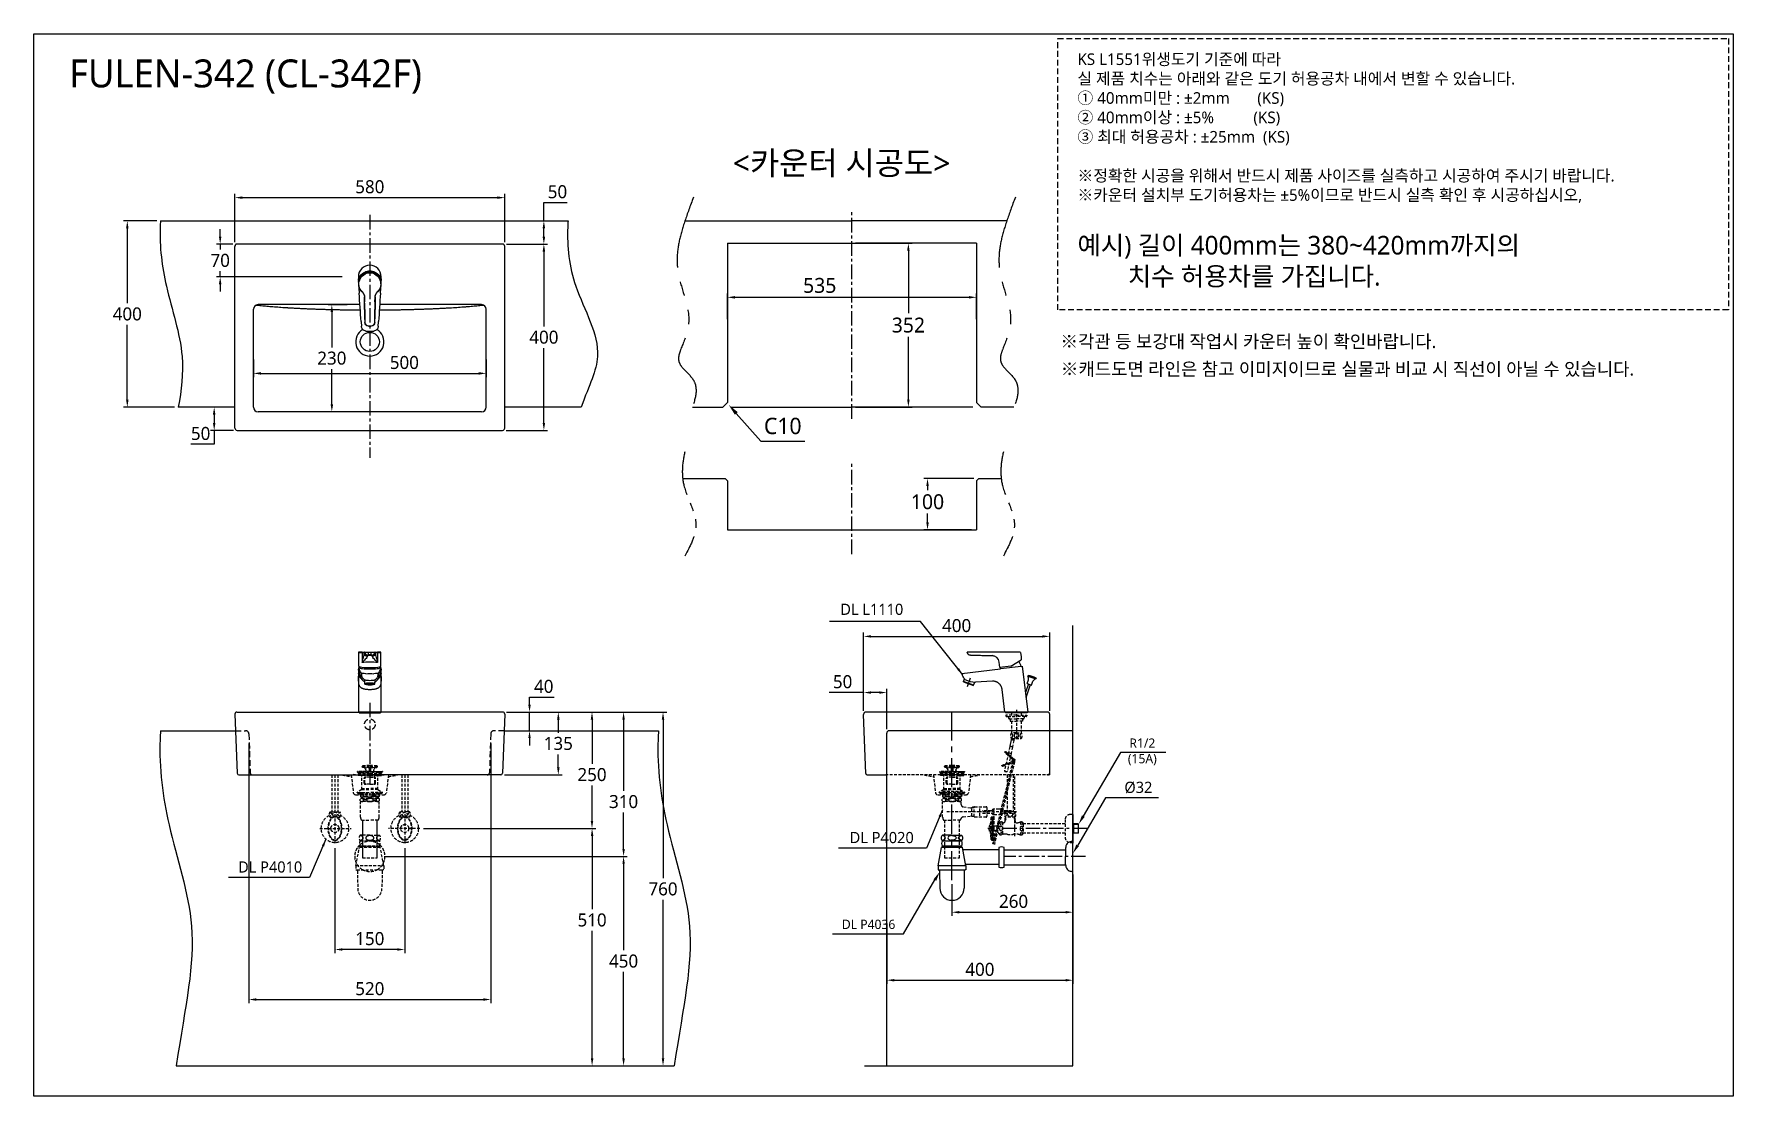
# Model space of a CAD drawing. Extents: x 0 to 3651, y -181 to 2100.
import ezdxf

# ---------------------------------------------------------------- set-up
doc = ezdxf.new("R2010")
doc.units = 0
doc.header["$LTSCALE"] = 25
doc.header["$MEASUREMENT"] = 0
for name, pattern in [('CENTER', [2, 1.25, -0.25, 0.25, -0.25]), ('DASHED', [0.75, 0.5, -0.25]), ('HIDDEN', [0.375, 0.25, -0.125]), ('PHANTOM', [2.5, 1.25, -0.25, 0.25, -0.25, 0.25, -0.25])]:
    doc.linetypes.add(name, pattern=pattern)
doc.layers.get('0').update_dxf_attribs({"linetype": 'CONTINUOUS'})
doc.layers.get('DEFPOINTS').update_dxf_attribs({"linetype": 'CONTINUOUS'})
for name, color, linetype in [('1', 1, 'CONTINUOUS'), ('2', 2, 'CONTINUOUS'), ('3', 3, 'CONTINUOUS'), ('4', 4, 'CONTINUOUS'), ('5', 5, 'CONTINUOUS'), ('6', 6, 'CONTINUOUS'), ('7', 7, 'CONTINUOUS'), ('CENTER', 2, 'CENTER'), ('DEF_LAYER_ASSEM_MEMBER', 7, 'CONTINUOUS'), ('SA-DOOR', 4, 'CONTINUOUS')]:
    doc.layers.add(name, color=color, linetype=linetype)
doc.styles.add('GHS', font='romans', dxfattribs={"bigfont": 'ghs'})
doc.styles.add('ROMANS', font='romans')
doc.styles.get("Standard").update_dxf_attribs({"font": 'NanumGothic.ttf'})
doc.dimstyles.get("Standard").update_dxf_attribs({"dimtxt": 2.5, "dimasz": 2, "dimexe": 2, "dimexo": 1, "dimgap": 1.5, "dimtad": 1, "dimdec": 0, "dimlfac": 10, "dimrnd": 0.5, "dimzin": 0, "dimdsep": 46, "dimtxsty": 'Standard', "dimcen": 0, "dimclrt": 2, "dimadec": 0, "dimazin": 0, "dimtfac": 1, "dimtdec": 0, "dimtmove": 0, "dimatfit": 3, "dimfxl": 0, "dimtolj": 1, "dimtzin": 0, "dimarcsym": 0})
doc.dimstyles.new('Standard$0', dxfattribs={"dimtxt": 0.18, "dimasz": 0.18, "dimexe": 0.18, "dimexo": 0.0625, "dimgap": 0.09, "dimtad": 0, "dimtih": 1, "dimtoh": 1, "dimdec": 4, "dimzin": 0, "dimdsep": 46, "dimtxsty": 'Standard', "dimcen": 0.09, "dimadec": 0, "dimazin": 0, "dimtfac": 1, "dimtdec": 4, "dimtofl": 0, "dimtmove": 0, "dimatfit": 3, "dimfxl": 0, "dimtolj": 1, "dimtzin": 0, "dimarcsym": 0})

msp = doc.modelspace()

# ---------------------------------------------------------------- texts
at = {"insert": (75.39195, 2045.27793), "char_height": 60, "width": 999.9482304, "attachment_point": 1, "style": 'GHS'}
msp.add_mtext('{\\fNanumGothic|b0|i0|c129|p50;FULEN-342 (CL-342F)}', dxfattribs=at)
at = {"layer": '1', "color": 2, "attachment_point": 5}
for s, insert, char_height in [('DL L1110', (1800.20042, 863.90745), 24), ('R1/2\\P(15A)', (2381.46139, 557.78318), 20), ('%%c32', (2372.98651, 481.12014), 24), ('DL P4020', (1821.47818, 373.60634, -9.25406), 24), ('DL P4010', (507.49376, 310.36018), 24), ('DL P4036', (1793.33993, 187.17645), 20)]:
    msp.add_mtext(s, dxfattribs=dict(at, insert=insert, char_height=char_height))
at = {"layer": '2', "color": 7, "attachment_point": 4, "style": 'ROMANS'}
for s, insert, char_height in [('{\\fNanumGothic|b0|i0|c0|p50;KS L1551\\fNanumGothic|b0|i0|c129|p50;위생도기 기준에 따라 \\P실 제품 치수는 아래와 같은 도기 허용공차 내에서 변할 수 있습니다. \\fNanumGothic|b0|i0|c0|p50;\\P\\fNanumGothic|b0|i0|c129|p50;① \\fNanumGothic|b0|i0|c0|p50;40mm\\fNanumGothic|b0|i0|c129|p50;미만 : ±2mm       (KS)\\fNanumGothic|b0|i0|c0|p50; \\P\\fNanumGothic|b0|i0|c129|p50;② \\fNanumGothic|b0|i0|c0|p50;40mm\\fNanumGothic|b0|i0|c129|p50;이상 : ±5%          (KS)\\fNanumGothic|b0|i0|c0|p50;\\P\\fNanumGothic|b0|i0|c129|p50;③ 최대 허용공차 : ±25mm  (KS)\\P\\fNanumGothic|b0|i0|c0|p50;\\P※\\fNanumGothic|b0|i0|c129|p50;정확한 시공을 위해서 반드시 제품 사이즈를 실측하고 시공하여 주시기 바랍니다\\fNanumGothic|b0|i0|c0|p50;.\\fNanumGothic|b0|i0|c129|p50;\\P※카운터 설치부 도기허용차는 ±5%이므로 반드시 실측 확인 후 시공하십시오,}', (2241.98787, 1897.72655), 25), ('{\\fNanumGothic|b0|i0|c129|p50;예시\\fNanumGothic|b0|i0|c0|p50;) \\fNanumGothic|b0|i0|c129|p50;길이 \\fNanumGothic|b0|i0|c0|p50;4\\fNanumGothic|b0|i0|c129|p50;00\\fNanumGothic|b0|i0|c0|p50;mm\\fNanumGothic|b0|i0|c129|p50;는 380\\fNanumGothic|b0|i0|c0|p50;~\\fNanumGothic|b0|i0|c129|p50;420\\fNanumGothic|b0|i0|c0|p50;mm\\fNanumGothic|b0|i0|c129|p50;까지의 \\P        치수 허용차를 가집니다\\fNanumGothic|b0|i0|c0|p50;.}', (2241.98787, 1610.76219), 40)]:
    msp.add_mtext(s, dxfattribs=dict(at, insert=insert, char_height=char_height))
at = {"layer": '3', "insert": (1501.24003, 1847.59895), "char_height": 50, "attachment_point": 1, "style": 'GHS'}
msp.add_mtext_dynamic_manual_height_columns('{\\fNanumGothic|b0|i0|c129|p50;<카운터 시공도>}', width=524.8909223, gutter_width=13.505, heights=[0], dxfattribs=at)
at = {"layer": '3', "color": 7, "insert": (2205.25399, 1453.47024), "char_height": 28, "attachment_point": 1, "style": 'GHS'}
msp.add_mtext_dynamic_manual_height_columns('{\\fNanumGothic|b0|i0|c129|p50;※각관 등 보강대 작업시 카운터 높이 확인바랍니다.}', width=909.2532658, gutter_width=13.505, heights=[0], dxfattribs=at)
at = {"layer": '3', "color": 7, "insert": (2206.03617, 1394.20143), "char_height": 28, "width": 1466.613964, "attachment_point": 1, "style": 'GHS'}
msp.add_mtext('{\\fNanumGothic|b0|i0|c129|p50;※캐드도면 라인은 참고 이미지이므로 실물과 비교 시 직선이 아닐 수 있습니다.}', dxfattribs=at)
at = {"layer": '3', "color": 2, "insert": (1608.82679, 1257.75329), "char_height": 35, "attachment_point": 5}
msp.add_mtext('C10', dxfattribs=at)

# ---------------------------------------------------------------- blocks, each defined once
blk = doc.blocks.new('*D4')
at = {"layer": '1', "color": 3, "lineweight": -2}
for p, q in [((646.6, 350.6), (646.6, 125.3)), ((796.6, 350.6), (796.6, 125.3)), ((780.6, 133.3), (662.6, 133.3))]:
    blk.add_line(p, q, dxfattribs=at)
at = {"layer": '1', "color": 3}
for points in [[(662.6, 135.9), (662.6, 130.6), (646.6, 133.3)], [(780.6, 135.9), (780.6, 130.6), (796.6, 133.3)]]:
    blk.add_solid(points, dxfattribs=at)
at = {"layer": 'DEFPOINTS', "color": 0}
for p in [(646.6, 358.6), (796.6, 358.6), (646.6, 133.3)]:
    blk.add_point(p, dxfattribs=at)
at = {"layer": '1', "color": 2, "insert": (721.6, 156.5), "char_height": 28, "attachment_point": 5}
blk.add_mtext('\\A1;150', dxfattribs=at)
blk = doc.blocks.new('*D10')
at = {"layer": '3', "color": 3, "lineweight": -2}
for p, q in [((461.6, 575.7), (461.6, 17.8)), ((981.6, 575.7), (981.6, 17.8)), ((477.6, 25.8), (965.6, 25.8))]:
    blk.add_line(p, q, dxfattribs=at)
at = {"layer": '3', "color": 3}
for points in [[(477.6, 28.5), (477.6, 23.1), (461.6, 25.8)], [(965.6, 28.5), (965.6, 23.1), (981.6, 25.8)]]:
    blk.add_solid(points, dxfattribs=at)
at = {"layer": 'DEFPOINTS', "color": 0}
for p in [(461.6, 583.7), (981.6, 583.7), (981.6, 25.8)]:
    blk.add_point(p, dxfattribs=at)
at = {"layer": '3', "color": 2, "insert": (721.6, 49), "char_height": 28, "attachment_point": 5}
blk.add_mtext('\\A1;520', dxfattribs=at)
blk = doc.blocks.new('*D11')
at = {"layer": '1', "color": 3, "lineweight": -2}
for p, q in [((1064.8, 659.3), (1064.8, 675.3)), ((1064.8, 675.3), (1117.8, 675.3)), ((1015.5, 643.3), (1072.8, 643.3)), ((1064.8, 603.3), (1064.8, 643.3)), ((1018.3, 603.3), (1072.8, 603.3)), ((1064.8, 587.3), (1064.8, 571.3))]:
    blk.add_line(p, q, dxfattribs=at)
at = {"layer": '1', "color": 3}
for points in [[(1062.1, 659.3), (1067.4, 659.3), (1064.8, 643.3)], [(1062.1, 587.3), (1067.4, 587.3), (1064.8, 603.3)]]:
    blk.add_solid(points, dxfattribs=at)
at = {"layer": 'DEFPOINTS', "color": 0}
for p in [(1007.5, 643.3), (1064.8, 643.3), (1010.3, 603.3)]:
    blk.add_point(p, dxfattribs=at)
at = {"layer": '1', "color": 2, "insert": (1095.3, 698.4), "char_height": 28, "attachment_point": 5}
blk.add_mtext('\\A1;40', dxfattribs=at)
blk = doc.blocks.new('*D12')
at = {"layer": '1', "color": 3, "lineweight": -2}
for p, q in [((1015.5, 643.3), (1134.6, 643.3)), ((1126.6, 627.3), (1126.6, 599)), ((1126.6, 524.3), (1126.6, 552.5)), ((1010.7, 508.3), (1134.6, 508.3))]:
    blk.add_line(p, q, dxfattribs=at)
at = {"layer": '1', "color": 3}
for points in [[(1123.9, 627.3), (1129.3, 627.3), (1126.6, 643.3)], [(1123.9, 524.3), (1129.3, 524.3), (1126.6, 508.3)]]:
    blk.add_solid(points, dxfattribs=at)
at = {"layer": 'DEFPOINTS', "color": 0}
for p in [(1007.5, 643.3), (1126.6, 643.3), (1002.7, 508.3)]:
    blk.add_point(p, dxfattribs=at)
at = {"layer": '1', "color": 2, "insert": (1126.6, 575.8), "char_height": 28, "attachment_point": 5}
blk.add_mtext('\\A1;135', dxfattribs=at)
blk = doc.blocks.new('*D13')
at = {"layer": '3', "color": 1, "lineweight": -2}
for p, q in [((2232.4, 294.6), (2232.4, 59.3)), ((1832.4, 189.3), (1832.4, 59.3)), ((1848.4, 67.3), (2216.4, 67.3))]:
    blk.add_line(p, q, dxfattribs=at)
at = {"layer": '3', "color": 1}
for points in [[(1848.4, 69.9), (1848.4, 64.6), (1832.4, 67.3)], [(2216.4, 69.9), (2216.4, 64.6), (2232.4, 67.3)]]:
    blk.add_solid(points, dxfattribs=at)
at = {"layer": 'DEFPOINTS', "color": 0}
for p in [(2232.4, 302.6), (1832.4, 197.3), (2232.4, 67.3)]:
    blk.add_point(p, dxfattribs=at)
at = {"layer": '3', "color": 1, "insert": (2032.4, 90.4), "char_height": 28, "attachment_point": 5}
blk.add_mtext('\\A1;400', dxfattribs=at)
blk = doc.blocks.new('*D14')
at = {"layer": '3', "color": 3, "lineweight": -2}
for p, q in [((1972.4, 273.9), (1972.4, 205.3)), ((2232.4, 205), (2232.4, 221.3)), ((1988.4, 213.3), (2216.4, 213.3))]:
    blk.add_line(p, q, dxfattribs=at)
at = {"layer": '3', "color": 3}
for points in [[(1988.4, 216), (1988.4, 210.6), (1972.4, 213.3)], [(2216.4, 216), (2216.4, 210.6), (2232.4, 213.3)]]:
    blk.add_solid(points, dxfattribs=at)
at = {"layer": 'DEFPOINTS', "color": 0}
for p in [(1972.4, 281.9), (2232.4, 213.3), (2232.4, 197)]:
    blk.add_point(p, dxfattribs=at)
at = {"layer": '3', "color": 2, "insert": (2104.8, 236.5), "char_height": 28, "attachment_point": 5}
blk.add_mtext('\\A1;260', dxfattribs=at)
blk = doc.blocks.new('*D15')
at = {"layer": '3', "color": 3, "lineweight": -2}
for p, q in [((431.6, 1652.5), (431.6, 1756.4)), ((1011.6, 1652.5), (1011.6, 1756.4)), ((447.6, 1748.4), (995.6, 1748.4))]:
    blk.add_line(p, q, dxfattribs=at)
at = {"layer": '3', "color": 3}
for points in [[(447.6, 1751.1), (447.6, 1745.8), (431.6, 1748.4)], [(995.6, 1751.1), (995.6, 1745.8), (1011.6, 1748.4)]]:
    blk.add_solid(points, dxfattribs=at)
at = {"layer": 'DEFPOINTS', "color": 0}
for p in [(1011.6, 1748.4), (431.6, 1644.5), (1011.6, 1644.5)]:
    blk.add_point(p, dxfattribs=at)
at = {"layer": '3', "color": 2, "insert": (721.6, 1771.7), "char_height": 28, "attachment_point": 5}
blk.add_mtext('\\A1;580', dxfattribs=at)
blk = doc.blocks.new('*D16')
at = {"layer": '1', "color": 3, "lineweight": -2}
for p, q in [((672.6, 1518.5), (632, 1518.5)), ((640, 1502.5), (640, 1426.8)), ((640, 1304.5), (640, 1380.3)), ((713.6, 1288.5), (632, 1288.5))]:
    blk.add_line(p, q, dxfattribs=at)
at = {"layer": '1', "color": 3}
for points in [[(637.3, 1502.5), (642.7, 1502.5), (640, 1518.5)], [(637.3, 1304.5), (642.7, 1304.5), (640, 1288.5)]]:
    blk.add_solid(points, dxfattribs=at)
at = {"layer": 'DEFPOINTS', "color": 0}
for p in [(680.6, 1518.5), (640, 1288.5), (721.6, 1288.5)]:
    blk.add_point(p, dxfattribs=at)
at = {"layer": '1', "color": 2, "insert": (640, 1403.5), "char_height": 28, "attachment_point": 5}
blk.add_mtext('\\A1;230', dxfattribs=at)
blk = doc.blocks.new('*D17')
at = {"layer": '3', "color": 3, "lineweight": -2}
for p, q in [((471.6, 1400.5), (471.6, 1362.9)), ((971.6, 1400.5), (971.6, 1362.9)), ((487.6, 1370.9), (955.6, 1370.9))]:
    blk.add_line(p, q, dxfattribs=at)
at = {"layer": '3', "color": 3}
for points in [[(487.6, 1373.6), (487.6, 1368.2), (471.6, 1370.9)], [(955.6, 1373.6), (955.6, 1368.2), (971.6, 1370.9)]]:
    blk.add_solid(points, dxfattribs=at)
at = {"layer": 'DEFPOINTS', "color": 0}
for p in [(471.6, 1408.5), (971.6, 1408.5), (971.6, 1370.9)]:
    blk.add_point(p, dxfattribs=at)
at = {"layer": '3', "color": 2, "insert": (795.8, 1394.1), "char_height": 28, "attachment_point": 5}
blk.add_mtext('\\A1;500', dxfattribs=at)
blk = doc.blocks.new('*D7')
at = {"layer": '3', "color": 3, "lineweight": -2}
for p, q in [((1490, 1487.5), (1490, 1542.3)), ((1506, 1534.3), (2009, 1534.3)), ((2025, 1487.5), (2025, 1542.3))]:
    blk.add_line(p, q, dxfattribs=at)
at = {"layer": '3', "color": 3}
for points in [[(1506, 1537), (1506, 1531.6), (1490, 1534.3)], [(2009, 1537), (2009, 1531.6), (2025, 1534.3)]]:
    blk.add_solid(points, dxfattribs=at)
at = {"layer": 'DEFPOINTS', "color": 0}
for p in [(2025, 1534.3), (1490, 1479.5), (2025, 1479.5)]:
    blk.add_point(p, dxfattribs=at)
at = {"layer": '3', "color": 2, "insert": (1688.3, 1559.7), "char_height": 32, "attachment_point": 5}
blk.add_mtext('\\A1;535', dxfattribs=at)
blk = doc.blocks.new('*D8')
at = {"layer": '1', "color": 3, "lineweight": -2}
for p, q in [((1765.5, 1650.5), (1886.8, 1650.5)), ((1878.8, 1634.5), (1878.8, 1500)), ((1878.8, 1314.5), (1878.8, 1449.1)), ((1765.5, 1298.5), (1886.8, 1298.5))]:
    blk.add_line(p, q, dxfattribs=at)
at = {"layer": '1', "color": 3}
for points in [[(1876.1, 1634.5), (1881.4, 1634.5), (1878.8, 1650.5)], [(1876.1, 1314.5), (1881.4, 1314.5), (1878.8, 1298.5)]]:
    blk.add_solid(points, dxfattribs=at)
at = {"layer": 'DEFPOINTS', "color": 0}
for p in [(1757.5, 1650.5), (1757.5, 1298.5), (1878.8, 1298.5)]:
    blk.add_point(p, dxfattribs=at)
at = {"layer": '1', "color": 2, "insert": (1878.8, 1474.5), "char_height": 32, "attachment_point": 5}
blk.add_mtext('\\A1;352', dxfattribs=at)
blk = doc.blocks.new('*D9')
at = {"layer": '1', "color": 3, "lineweight": -2}
for p, q in [((2019.5, 1145), (1911.9, 1145)), ((1919.9, 1129), (1919.9, 1120.3)), ((1919.9, 1051), (1919.9, 1069.7)), ((2014.5, 1035), (1911.9, 1035))]:
    blk.add_line(p, q, dxfattribs=at)
at = {"layer": '1', "color": 3}
for points in [[(1917.2, 1129), (1922.6, 1129), (1919.9, 1145)], [(1917.2, 1051), (1922.6, 1051), (1919.9, 1035)]]:
    blk.add_solid(points, dxfattribs=at)
at = {"layer": 'DEFPOINTS', "color": 0}
for p in [(2027.5, 1145), (1919.9, 1035), (2022.5, 1035)]:
    blk.add_point(p, dxfattribs=at)
at = {"layer": '1', "color": 2, "insert": (1919.9, 1095), "char_height": 32, "attachment_point": 5}
blk.add_mtext('\\A1;100', dxfattribs=at)
blk = doc.blocks.new('*D18')
at = {"layer": '1', "color": 3, "lineweight": -2}
for p, q in [((1023.5, 643.3), (1207, 643.3)), ((1199, 627.3), (1199, 532.1)), ((1199, 409.3), (1199, 485.7)), ((903.3, 393.3), (1207, 393.3))]:
    blk.add_line(p, q, dxfattribs=at)
at = {"layer": '1', "color": 3}
for points in [[(1196.3, 627.3), (1201.6, 627.3), (1199, 643.3)], [(1196.3, 409.3), (1201.6, 409.3), (1199, 393.3)]]:
    blk.add_solid(points, dxfattribs=at)
at = {"layer": 'DEFPOINTS', "color": 0}
for p in [(1015.5, 643.3), (895.3, 393.3), (1199, 393.3)]:
    blk.add_point(p, dxfattribs=at)
at = {"layer": '1', "color": 2, "insert": (1199, 508.9), "char_height": 28, "attachment_point": 5}
blk.add_mtext('\\A1;250', dxfattribs=at)
blk = doc.blocks.new('*D19')
at = {"layer": '1', "color": 3, "lineweight": -2}
for p, q in [((1031.5, 643.3), (1274.9, 643.3)), ((1266.9, 627.3), (1266.9, 474.2)), ((1266.9, 349.3), (1266.9, 427.6)), ((754.4, 333.3), (1274.9, 333.3))]:
    blk.add_line(p, q, dxfattribs=at)
at = {"layer": '1', "color": 3}
for points in [[(1264.2, 627.3), (1269.5, 627.3), (1266.9, 643.3)], [(1264.2, 349.3), (1269.5, 349.3), (1266.9, 333.3)]]:
    blk.add_solid(points, dxfattribs=at)
at = {"layer": 'DEFPOINTS', "color": 0}
for p in [(1023.5, 643.3), (746.4, 333.3, 9.3), (1266.9, 333.3)]:
    blk.add_point(p, dxfattribs=at)
at = {"layer": '1', "color": 2, "insert": (1266.9, 450.9), "char_height": 28, "attachment_point": 5}
blk.add_mtext('\\A1;310', dxfattribs=at)
blk = doc.blocks.new('*D20')
at = {"layer": '1', "color": 3, "lineweight": -2}
for p, q in [((1266.9, 317.3), (1266.9, 131.5)), ((1266.9, -100.7), (1266.9, 85.1)), ((1089.6, -116.7), (1274.9, -116.7))]:
    blk.add_line(p, q, dxfattribs=at)
at = {"layer": '1', "color": 3}
for points in [[(1264.2, 317.3), (1269.5, 317.3), (1266.9, 333.3)], [(1264.2, -100.7), (1269.5, -100.7), (1266.9, -116.7)]]:
    blk.add_solid(points, dxfattribs=at)
at = {"layer": 'DEFPOINTS', "color": 0}
for p in [(1266.9, 333.3), (1081.6, -116.7), (1266.9, -116.7)]:
    blk.add_point(p, dxfattribs=at)
at = {"layer": '1', "color": 2, "insert": (1266.9, 108.3), "char_height": 28, "attachment_point": 5}
blk.add_mtext('\\A1;450', dxfattribs=at)
blk = doc.blocks.new('*D21')
at = {"layer": '1', "color": 3, "lineweight": -2}
for p, q in [((837.2, 393.3), (1207.2, 393.3)), ((1199.2, 377.3), (1199.2, 219.8)), ((1199.2, -100.7), (1199.2, 173.4)), ((1084.1, -116.7), (1207.2, -116.7))]:
    blk.add_line(p, q, dxfattribs=at)
at = {"layer": '1', "color": 3}
for points in [[(1196.6, 377.3), (1201.9, 377.3), (1199.2, 393.3)], [(1196.6, -100.7), (1201.9, -100.7), (1199.2, -116.7)]]:
    blk.add_solid(points, dxfattribs=at)
at = {"layer": 'DEFPOINTS', "color": 0}
for p in [(829.2, 393.3, 9.3), (1076.1, -116.7), (1199.2, -116.7)]:
    blk.add_point(p, dxfattribs=at)
at = {"layer": '1', "color": 2, "insert": (1199.2, 196.6), "char_height": 28, "attachment_point": 5}
blk.add_mtext('\\A1;510', dxfattribs=at)
blk = doc.blocks.new('*D22')
at = {"layer": '1', "color": 3, "lineweight": -2}
for p, q in [((423.6, 1298.5), (379.2, 1298.5)), ((387.2, 1282.5), (387.2, 1264.5)), ((428.6, 1248.5), (379.2, 1248.5)), ((387.2, 1248.5), (387.2, 1218.5)), ((387.2, 1218.5), (336.9, 1218.5))]:
    blk.add_line(p, q, dxfattribs=at)
at = {"layer": '1', "color": 3}
for points in [[(384.5, 1282.5), (389.9, 1282.5), (387.2, 1298.5)], [(384.5, 1264.5), (389.9, 1264.5), (387.2, 1248.5)]]:
    blk.add_solid(points, dxfattribs=at)
at = {"layer": 'DEFPOINTS', "color": 0}
for p in [(387.2, 1298.5), (431.6, 1298.5), (436.6, 1248.5)]:
    blk.add_point(p, dxfattribs=at)
at = {"layer": '1', "color": 2, "insert": (358.1, 1241.7), "char_height": 28, "attachment_point": 5}
blk.add_mtext('\\A1;50', dxfattribs=at)
blk = doc.blocks.new('*D23')
at = {"layer": '1', "color": 3, "lineweight": -2}
for p, q in [((1015.5, 643.3), (1359.6, 643.3)), ((1351.6, 627.3), (1351.6, 286.5)), ((1351.6, -100.7), (1351.6, 240)), ((1097.6, -116.7), (1359.6, -116.7))]:
    blk.add_line(p, q, dxfattribs=at)
at = {"layer": '1', "color": 3}
for points in [[(1349, 627.3), (1354.3, 627.3), (1351.6, 643.3)], [(1349, -100.7), (1354.3, -100.7), (1351.6, -116.7)]]:
    blk.add_solid(points, dxfattribs=at)
at = {"layer": 'DEFPOINTS', "color": 0}
for p in [(1007.5, 643.3), (1089.6, -116.7), (1351.6, -116.7)]:
    blk.add_point(p, dxfattribs=at)
at = {"layer": '1', "color": 2, "insert": (1351.6, 263.3), "char_height": 28, "attachment_point": 5}
blk.add_mtext('\\A1;760', dxfattribs=at)
blk = doc.blocks.new('*D24')
at = {"layer": '1', "color": 3, "lineweight": -2}
for p, q in [((400.1, 1664.5), (400.1, 1680.5)), ((427.6, 1648.5), (392.1, 1648.5)), ((400.1, 1648.5), (400.1, 1636.7)), ((662.5, 1578.5), (392.1, 1578.5)), ((400.1, 1578.5), (400.1, 1590.4)), ((400.1, 1562.5), (400.1, 1546.5))]:
    blk.add_line(p, q, dxfattribs=at)
at = {"layer": '1', "color": 3}
for points in [[(397.4, 1664.5), (402.7, 1664.5), (400.1, 1648.5)], [(397.4, 1562.5), (402.7, 1562.5), (400.1, 1578.5)]]:
    blk.add_solid(points, dxfattribs=at)
at = {"layer": 'DEFPOINTS', "color": 0}
for p in [(435.6, 1648.5), (400.1, 1578.5), (670.5, 1578.5)]:
    blk.add_point(p, dxfattribs=at)
at = {"layer": '1', "color": 2, "insert": (400.1, 1613.5), "char_height": 28, "attachment_point": 5}
blk.add_mtext('\\A1;70', dxfattribs=at)
blk = doc.blocks.new('*D26')
at = {"layer": '1', "color": 3, "lineweight": -2}
for p, q in [((1015.6, 1648.5), (1103.6, 1648.5)), ((1095.6, 1632.5), (1095.6, 1471.7)), ((1095.6, 1264.5), (1095.6, 1425.4)), ((1014.6, 1248.5), (1103.6, 1248.5))]:
    blk.add_line(p, q, dxfattribs=at)
at = {"layer": '1', "color": 3}
for points in [[(1092.9, 1632.5), (1098.3, 1632.5), (1095.6, 1648.5)], [(1092.9, 1264.5), (1098.3, 1264.5), (1095.6, 1248.5)]]:
    blk.add_solid(points, dxfattribs=at)
at = {"layer": 'DEFPOINTS', "color": 0}
for p in [(1007.6, 1648.5), (1006.6, 1248.5), (1095.6, 1248.5)]:
    blk.add_point(p, dxfattribs=at)
at = {"layer": '1', "color": 2, "insert": (1095.6, 1448.5), "char_height": 28, "attachment_point": 5}
blk.add_mtext('\\A1;400', dxfattribs=at)
blk = doc.blocks.new('*D39')
at = {"layer": '1', "color": 3, "lineweight": -2}
for p, q in [((1095.6, 1698.5), (1095.6, 1737.7)), ((1095.6, 1737.7), (1145.9, 1737.7)), ((1019.6, 1698.5), (1103.6, 1698.5)), ((1095.6, 1664.5), (1095.6, 1682.5)), ((1015.6, 1648.5), (1103.6, 1648.5))]:
    blk.add_line(p, q, dxfattribs=at)
at = {"layer": '1', "color": 3}
for points in [[(1092.9, 1682.5), (1098.3, 1682.5), (1095.6, 1698.5)], [(1092.9, 1664.5), (1098.3, 1664.5), (1095.6, 1648.5)]]:
    blk.add_solid(points, dxfattribs=at)
at = {"layer": 'DEFPOINTS', "color": 0}
for p in [(1011.6, 1698.5), (1095.6, 1698.5), (1007.6, 1648.5)]:
    blk.add_point(p, dxfattribs=at)
at = {"layer": '1', "color": 2, "insert": (1124.8, 1761), "char_height": 28, "attachment_point": 5}
blk.add_mtext('\\A1;50', dxfattribs=at)
blk = doc.blocks.new('*D42')
at = {"layer": '1', "color": 1, "lineweight": -2}
for p, q in [((263.9, 1698.5), (192.5, 1698.5)), ((200.5, 1682.5), (200.5, 1521.7)), ((200.5, 1314.5), (200.5, 1475.4)), ((302, 1298.5), (192.5, 1298.5))]:
    blk.add_line(p, q, dxfattribs=at)
at = {"layer": '1', "color": 1}
for points in [[(197.8, 1682.5), (203.2, 1682.5), (200.5, 1698.5)], [(197.8, 1314.5), (203.2, 1314.5), (200.5, 1298.5)]]:
    blk.add_solid(points, dxfattribs=at)
at = {"layer": 'DEFPOINTS', "color": 0}
for p in [(271.9, 1698.5), (200.5, 1298.5), (310, 1298.5)]:
    blk.add_point(p, dxfattribs=at)
at = {"layer": '1', "color": 0, "insert": (200.5, 1498.5), "char_height": 28, "attachment_point": 5}
blk.add_mtext('\\A1;400', dxfattribs=at)
blk = doc.blocks.new('*D43')
at = {"layer": '1', "color": 3, "lineweight": -2}
for p, q in [((1782.6, 646.1), (1782.6, 813.9)), ((1798.6, 805.9), (2166.4, 805.9)), ((2182.4, 646.3), (2182.4, 813.9))]:
    blk.add_line(p, q, dxfattribs=at)
at = {"layer": '1', "color": 3}
for points in [[(1798.6, 808.6), (1798.6, 803.2), (1782.6, 805.9)], [(2166.4, 808.6), (2166.4, 803.2), (2182.4, 805.9)]]:
    blk.add_solid(points, dxfattribs=at)
at = {"layer": 'DEFPOINTS', "color": 0}
for p in [(2182.4, 805.9), (1782.6, 638.1), (2182.4, 638.3)]:
    blk.add_point(p, dxfattribs=at)
at = {"layer": '1', "color": 2, "insert": (1982.5, 829), "char_height": 28, "attachment_point": 5}
blk.add_mtext('\\A1;400', dxfattribs=at)
blk = doc.blocks.new('*D44')
at = {"layer": '1', "color": 3, "lineweight": -2}
for p, q in [((1782.6, 685.2), (1708.3, 685.2)), ((1782.6, 646.1), (1782.6, 693.2)), ((1816.4, 685.2), (1798.6, 685.2)), ((1832.4, 606.3), (1832.4, 693.2))]:
    blk.add_line(p, q, dxfattribs=at)
at = {"layer": '1', "color": 3}
for points in [[(1798.6, 687.9), (1798.6, 682.6), (1782.6, 685.2)], [(1816.4, 687.9), (1816.4, 682.6), (1832.4, 685.2)]]:
    blk.add_solid(points, dxfattribs=at)
at = {"layer": 'DEFPOINTS', "color": 0}
for p in [(1832.4, 685.2), (1782.6, 638.1), (1832.4, 598.3)]:
    blk.add_point(p, dxfattribs=at)
at = {"layer": '1', "color": 2, "insert": (1737.5, 708.4), "char_height": 28, "attachment_point": 5}
blk.add_mtext('\\A1;50', dxfattribs=at)

# ---------------------------------------------------------------- dimensions: what is measured, and where the dimension line sits
at = {"layer": '1'}
for base, p1, p2, dimstyle, override, picture, middle in [((1095.60462, 1698.54667), (1007.61662, 1648.54667), (1011.61662, 1698.54667), 'Standard$0', {"dimscale": 0.8, "dimtxt": 35, "dimasz": 20, "dimexe": 10, "dimexo": 10, "dimgap": 10, "dimtad": 1, "dimdec": 0, "dimrnd": 0.5, "dimzin": 8, "dimcen": 0, "dimclrd": 3, "dimclre": 3, "dimclrt": 2, "dimtdec": 0, "dimtofl": 1, "dimarcsym": 1}, '*D39', (1124.75484, 1737.74839)), ((400.05135, 1578.54667), (435.61662, 1648.54667), (670.53418, 1578.54667), 'Standard', {"dimscale": 0.8, "dimtxt": 35, "dimasz": 20, "dimexe": 10, "dimexo": 10, "dimgap": 10, "dimtih": 1, "dimtoh": 1, "dimlfac": 1, "dimzin": 8, "dimclrd": 3, "dimclre": 3, "dimarcsym": 1}, '*D24', (400.05135, 1613.54667)), ((1878.76082, 1298.54664), (1757.51619, 1650.54667), (1757.51619, 1298.54664), 'Standard', {"dimscale": 0.8, "dimtxt": 40, "dimasz": 20, "dimexe": 10, "dimexo": 10, "dimgap": 10, "dimtih": 1, "dimtoh": 1, "dimlfac": 1, "dimzin": 8, "dimclrd": 3, "dimclre": 3, "dimarcsym": 1}, '*D8', (1878.76082, 1474.54666)), ((387.20525, 1298.54664), (436.61662, 1248.54664), (431.61662, 1298.54664), 'Standard', {"dimscale": 0.8, "dimtxt": 35, "dimasz": 20, "dimexe": 10, "dimexo": 10, "dimgap": 10, "dimtih": 1, "dimtoh": 1, "dimlfac": 1, "dimzin": 8, "dimclrd": 3, "dimclre": 3, "dimarcsym": 1}, '*D22', (358.05504, 1218.45447)), ((1266.85477, 333.26143), (1023.48106, 643.26135), (746.39183, 333.26143, 9.25406), 'Standard', {"dimscale": 0.8, "dimtxt": 35, "dimasz": 20, "dimexe": 10, "dimexo": 10, "dimgap": 10, "dimtih": 1, "dimtoh": 1, "dimlfac": 1, "dimzin": 8, "dimclrd": 3, "dimclre": 3, "dimarcsym": 1}, '*D19', (1266.85477, 450.90922)), ((1198.96581, 393.26135), (1015.48106, 643.26135), (895.26632, 393.26135), 'Standard', {"dimscale": 0.8, "dimtxt": 35, "dimasz": 20, "dimexe": 10, "dimexo": 10, "dimgap": 10, "dimtih": 1, "dimtoh": 1, "dimlfac": 1, "dimzin": 8, "dimclrd": 3, "dimclre": 3, "dimarcsym": 1}, '*D18', (1198.96581, 508.89682)), ((1199.21962, -116.73865), (829.24337, 393.26143, 9.25406), (1076.12974, -116.73865), 'Standard', {"dimscale": 0.8, "dimtxt": 35, "dimasz": 20, "dimexe": 10, "dimexo": 10, "dimgap": 10, "dimtih": 1, "dimtoh": 1, "dimlfac": 1, "dimzin": 8, "dimclrd": 3, "dimclre": 3, "dimarcsym": 1}, '*D21', (1199.21962, 196.55289))]:
    dim = msp.add_linear_dim(base=base, p1=p1, p2=p2, angle=90, dimstyle=dimstyle, override=override, dxfattribs=at)
    dim.commit()
    dim.dimension.update_dxf_attribs({"geometry": picture, "text_midpoint": middle, "dimtype": 160})
for base, p1, p2, dimstyle, override, picture, middle in [((200.50801, 1298.54664), (271.88406, 1698.54667), (310.02439, 1298.54664), 'Standard$0', {"dimscale": 0.8, "dimtxt": 35, "dimasz": 20, "dimexe": 10, "dimexo": 10, "dimgap": 10, "dimzin": 8, "dimclrd": 1, "dimclre": 1, "dimarcsym": 1}, '*D42', (200.50801, 1498.54666)), ((1095.60462, 1248.54664), (1007.61662, 1648.54667), (1006.61662, 1248.54664), 'Standard', {"dimscale": 0.8, "dimtxt": 35, "dimasz": 20, "dimexe": 10, "dimexo": 10, "dimgap": 10, "dimtih": 1, "dimtoh": 1, "dimlfac": 1, "dimzin": 8, "dimclrd": 3, "dimclre": 3, "dimarcsym": 1}, '*D26', (1095.60462, 1448.54666)), ((640.01275, 1288.54694), (680.62477, 1518.54667), (721.61662, 1288.54694), 'Standard', {"dimscale": 0.8, "dimtxt": 35, "dimasz": 20, "dimexe": 10, "dimexo": 10, "dimgap": 10, "dimtih": 1, "dimtoh": 1, "dimlfac": 1, "dimzin": 8, "dimclrd": 3, "dimclre": 3, "dimarcsym": 1}, '*D16', (640.01275, 1403.54681)), ((1064.77923, 643.26135), (1010.28328, 603.26135), (1007.48106, 643.26135), 'Standard', {"dimscale": 0.8, "dimtxt": 35, "dimasz": 20, "dimexe": 10, "dimexo": 10, "dimgap": 10, "dimtih": 1, "dimtoh": 1, "dimlfac": 1, "dimzin": 8, "dimclrd": 3, "dimclre": 3, "dimarcsym": 1}, '*D11', (1095.27136, 698.40299)), ((1126.60665, 643.26135), (1002.74773, 508.26135), (1007.48106, 643.26135), 'Standard', {"dimscale": 0.8, "dimtxt": 35, "dimasz": 20, "dimexe": 10, "dimexo": 10, "dimgap": 10, "dimtih": 1, "dimtoh": 1, "dimlfac": 1, "dimzin": 8, "dimclrd": 3, "dimclre": 3, "dimarcsym": 1}, '*D12', (1126.60665, 575.76135)), ((1351.61818, -116.73865), (1007.48106, 643.26135), (1089.62974, -116.73865), 'Standard', {"dimscale": 0.8, "dimtxt": 35, "dimasz": 20, "dimexe": 10, "dimexo": 10, "dimgap": 10, "dimtih": 1, "dimtoh": 1, "dimlfac": 1, "dimzin": 8, "dimclrd": 3, "dimclre": 3, "dimarcsym": 1}, '*D23', (1351.61818, 263.26135)), ((1266.85477, -116.73865), (1266.85477, 333.26135), (1081.62974, -116.73865), 'Standard', {"dimscale": 0.8, "dimtxt": 35, "dimasz": 20, "dimexe": 10, "dimexo": 10, "dimgap": 10, "dimtih": 1, "dimtoh": 1, "dimlfac": 1, "dimzin": 8, "dimclrd": 3, "dimclre": 3, "dimarcsym": 1}, '*D20', (1266.85477, 108.26135))]:
    dim = msp.add_linear_dim(base=base, p1=p1, p2=p2, angle=90, dimstyle=dimstyle, override=override, dxfattribs=at)
    dim.commit()
    dim.dimension.update_dxf_attribs({"geometry": picture, "text_midpoint": middle})
dim = msp.add_linear_dim(base=(1919.91217, 1034.9877), p1=(2027.51619, 1144.9877), p2=(2022.51619, 1034.9877), angle=90, text='100', dimstyle='Standard', override={"dimscale": 0.8, "dimtxt": 40, "dimasz": 20, "dimexe": 10, "dimexo": 10, "dimgap": 10, "dimtih": 1, "dimtoh": 1, "dimlfac": 1, "dimzin": 8, "dimclrd": 3, "dimclre": 3, "dimarcsym": 1}, dxfattribs=at)
dim.commit()
dim.dimension.update_dxf_attribs({"geometry": '*D9', "text_midpoint": (1919.91217, 1094.9877), "dimtype": 160})
for base, p1, p2, dimstyle, override, picture, middle in [((2182.44553, 805.89666), (1782.63757, 638.0763), (2182.44553, 638.26135), 'Standard$0', {"dimscale": 0.8, "dimtxt": 35, "dimasz": 20, "dimexe": 10, "dimexo": 10, "dimgap": 10, "dimtad": 1, "dimdec": 0, "dimrnd": 0.5, "dimzin": 8, "dimcen": 0, "dimclrd": 3, "dimclre": 3, "dimclrt": 2, "dimtdec": 0, "dimtofl": 1, "dimarcsym": 1}, '*D43', (1982.54155, 829.03829)), ((646.61679, 133.27128, 9.25406), (796.61679, 358.6029, 9.25406), (646.61679, 358.6029, 9.25406), 'Standard', {"dimscale": 0.8, "dimtxt": 35, "dimasz": 20, "dimexe": 10, "dimexo": 10, "dimgap": 10, "dimlfac": 1, "dimzin": 8, "dimclrd": 3, "dimclre": 3}, '*D4', (721.61679, 156.473, 9.25406))]:
    dim = msp.add_linear_dim(base=base, p1=p1, p2=p2, dimstyle=dimstyle, override=override, dxfattribs=at)
    dim.commit()
    dim.dimension.update_dxf_attribs({"geometry": picture, "text_midpoint": middle})
dim = msp.add_linear_dim(base=(1832.44553, 685.23677), p1=(1782.63757, 638.0763), p2=(1832.44553, 598.26135), dimstyle='Standard$0', override={"dimscale": 0.8, "dimtxt": 35, "dimasz": 20, "dimexe": 10, "dimexo": 10, "dimgap": 10, "dimtad": 1, "dimdec": 0, "dimrnd": 0.5, "dimzin": 8, "dimcen": 0, "dimclrd": 3, "dimclre": 3, "dimclrt": 2, "dimtdec": 0, "dimtofl": 1, "dimarcsym": 1}, dxfattribs=at)
dim.commit()
dim.dimension.update_dxf_attribs({"geometry": '*D44', "text_midpoint": (1737.48735, 685.23677), "dimtype": 160})
at = {"layer": '3', "color": 7}
for base, p1, p2, override, picture, middle in [((1011.61662, 1748.44278), (431.61662, 1644.54667), (1011.61662, 1644.54667), {"dimscale": 0.8, "dimtxt": 35, "dimasz": 20, "dimexe": 10, "dimexo": 10, "dimgap": 10, "dimlfac": 1, "dimzin": 8, "dimclrd": 3, "dimclre": 3}, '*D15', (721.61662, 1748.44278)), ((2025.01619, 1534.3078), (1490.01619, 1479.54666), (2025.01619, 1479.54666), {"dimscale": 0.8, "dimtxt": 40, "dimasz": 20, "dimexe": 10, "dimexo": 10, "dimgap": 10, "dimlfac": 1, "dimzin": 8, "dimclrd": 3, "dimclre": 3}, '*D7', (1688.28293, 1534.3078)), ((971.61662, 1370.88737), (471.61662, 1408.54681), (971.61662, 1408.54681), {"dimscale": 0.8, "dimtxt": 35, "dimasz": 20, "dimexe": 10, "dimexo": 10, "dimgap": 10, "dimlfac": 1, "dimzin": 8, "dimclrd": 3, "dimclre": 3}, '*D17', (795.84161, 1370.88737)), ((981.61662, 25.80247), (461.61662, 583.71688), (981.61662, 583.71688), {"dimscale": 0.8, "dimtxt": 35, "dimasz": 20, "dimexe": 10, "dimexo": 10, "dimgap": 10, "dimlfac": 1, "dimzin": 8, "dimclrd": 3, "dimclre": 3}, '*D10', (721.61662, 25.80247)), ((2232.44553, 67.27188), (1832.44553, 197.26135), (2232.44553, 302.58691), {"dimscale": 0.8, "dimtxt": 35, "dimasz": 20, "dimexe": 10, "dimexo": 10, "dimgap": 10, "dimlfac": 1, "dimzin": 8, "dimclrd": 1, "dimclre": 1, "dimclrt": 1}, '*D13', (2032.44553, 67.27188)), ((2232.44553, 213.2955), (1972.44553, 281.90552), (2232.44553, 197.04818), {"dimscale": 0.8, "dimtxt": 35, "dimasz": 20, "dimexe": 10, "dimexo": 10, "dimgap": 10, "dimlfac": 1, "dimzin": 8, "dimclrd": 3, "dimclre": 3}, '*D14', (2104.77481, 213.2955))]:
    dim = msp.add_linear_dim(base=base, p1=p1, p2=p2, dimstyle='Standard', override=override, dxfattribs=at)
    dim.commit()
    dim.dimension.update_dxf_attribs({"geometry": picture, "text_midpoint": middle, "dimtype": 160})

# ---------------------------------------------------------------- linework, layer by layer
at = {"ltscale": 0.5}
for p, q in [((2019.03493, 700.85855), (1996.95216, 708.89603)), ((746.11662, 643.26135), (697.11662, 643.26135)), ((744.68617, 643.26133), (698.54706, 643.26129)), ((698.54706, 643.26129), (698.54706, 641.78276)), ((744.68617, 643.26133), (744.68617, 641.78276)), ((2087.77934, 643.26135), (2087.77934, 641.78283)), ((2087.77934, 643.26135), (2133.90756, 643.26135)), ((2133.90756, 643.26135), (2133.90756, 641.78283))]:
    msp.add_line(p, q, dxfattribs=at)
for p, q in [((2136.56184, 703.84425), (2130.31601, 685.70505)), ((2131.70604, 674.3842), (2141.28943, 702.21641)), ((2134.19804, 704.65817), (2136.96537, 712.69508)), ((2134.19804, 704.65817), (2143.65323, 701.40249)), ((2135.85608, 722.06682), (2135.36772, 720.64854)), ((2135.36772, 720.64854), (2152.57616, 714.7232)), ((2135.85608, 722.06682), (2153.06451, 716.14148)), ((2143.65323, 701.40249), (2146.42056, 709.4394)), ((2153.06451, 716.14148), (2152.57616, 714.7232))]:
    msp.add_line(p, q)
at = {"color": 7, "linetype": 'HIDDEN'}
msp.add_line((704.13224, 643.26138), (704.13224, 643.26129), dxfattribs=at)
at = {"color": 0}
msp.add_line((691.11679, 508.26135, 419.76184), (752.11679, 508.26135, 419.76184), dxfattribs=at)
at = {"color": 4, "linetype": 'HIDDEN'}
for p, q in [((700.61679, 367.01198, 9.25406), (721.61679, 367.01198, 9.25406)), ((721.61679, 367.01198, 9.25406), (742.61679, 367.01198, 9.25406)), ((691.71173, 313.6089, 9.25406), (699.11679, 352.6089, 9.25406)), ((702.51679, 354.6089, 9.25406), (699.11679, 352.6089, 9.25406)), ((744.11679, 352.6089, 9.25406), (699.11679, 352.6089, 9.25406)), ((742.61679, 355.51198, 9.25406), (700.61679, 355.51198, 9.25406)), ((702.51679, 354.6089, 9.25406), (702.51679, 355.51198, 9.25406)), ((740.71679, 354.6089, 9.25406), (702.51679, 354.6089, 9.25406)), ((740.71679, 354.6089, 9.25406), (740.71679, 355.51198, 9.25406)), ((740.71679, 354.6089, 9.25406), (744.11679, 352.6089, 9.25406)), ((751.61679, 313.1089, 9.25406), (744.11679, 352.6089, 9.25406)), ((691.61679, 313.6089, 9.25406), (691.61679, 304.1089, 9.25406)), ((691.61679, 313.6089, 9.25406), (751.52186, 313.6089, 9.25406)), ((691.61679, 304.1089, 9.25406), (693.98857, 304.1089, 9.25406)), ((693.98857, 304.1089, 9.25406), (749.61679, 304.1089, 9.25406)), ((695.11679, 302.3089, 9.25406), (695.61679, 265.01198, 9.25406)), ((748.11679, 302.17241, 9.25406), (747.61679, 265.01198, 9.25406)), ((751.61679, 304.1089, 9.25406), (749.61679, 304.1089, 9.25406)), ((751.61679, 313.1089, 9.25406), (751.61679, 304.1089, 9.25406))]:
    msp.add_line(p, q, dxfattribs=at)
at = {"color": 4}
for p, q in [((1951.44553, 366.97313), (1972.44553, 366.97313)), ((1972.44553, 366.97313), (1993.44553, 366.97313)), ((1942.44553, 313.07005), (1949.94553, 352.57005)), ((1953.34553, 354.57005), (1949.94553, 352.57005)), ((1994.94553, 352.57005), (1949.94553, 352.57005)), ((1993.44553, 355.47313), (1951.44553, 355.47313)), ((1953.34553, 354.57005), (1953.34553, 355.47313)), ((1991.54553, 354.57005), (1953.34553, 354.57005)), ((1990.04553, 352.03253), (1990.04553, 352.9356)), ((1991.54553, 354.57005), (1994.94553, 352.57005)), ((2002.44553, 313.07005), (1994.94553, 352.57005)), ((2073.4072, 352.44241), (2073.4072, 310.44241)), ((2084.9072, 331.44241), (2084.9072, 352.44241)), ((2084.9072, 310.44241), (2084.9072, 331.44241)), ((1942.44553, 313.57005), (2002.35059, 313.57005)), ((1942.44553, 313.07005), (1942.44553, 304.07005)), ((1942.81731, 304.07005), (1944.81731, 304.07005)), ((1944.81731, 304.07005), (2000.44553, 304.07005)), ((1945.94553, 302.27005), (1946.44553, 264.97313)), ((1998.94553, 302.13356), (1998.44553, 264.97313)), ((2002.44553, 304.07005), (2000.44553, 304.07005)), ((2002.44553, 313.07005), (2002.44553, 304.07005)), ((2084.9072, 315.44241), (2216.48907, 315.44241))]:
    msp.add_line(p, q, dxfattribs=at)
at = {"color": 7}
msp.add_arc((2021.39885, 749.95649), 42.11284, 240.02493621, 272.52930875, dxfattribs=at)
for centre, radius, start, end in [((2126.24733, 714.67929), 10.90017, 349.51170082, 33.2045301), ((2131.14293, 680.42771), 41.905, 58.4578451, 83.5421549), ((2156.0881, 704.40429), 10.90017, 108.7954699, 152.48829918)]:
    msp.add_arc(centre, radius, start, end)
at = {"color": 4, "linetype": 'HIDDEN'}
for centre, radius, start, end in [((713.21679, 361.26198, 9.25406), 13.85, 155.47045254, 204.52954746), ((730.01679, 361.26198, 9.25406), 13.85, 335.47045254, 24.52954746), ((693.11679, 302.3089, 9.25406), 2, 0, 64.15806724), ((750.11679, 302.17241, 9.25406), 2, 104.47751219, 180), ((721.61679, 265.01198, 9.25406), 26, 180, 0)]:
    msp.add_arc(centre, radius, start, end, dxfattribs=at)
at = {"color": 4}
for centre, radius, start, end in [((1964.04553, 361.22313), 13.85, 155.47045254, 204.52954746), ((1980.84553, 361.22313), 13.85, 335.47045254, 24.52954746), ((2079.1572, 339.84241), 13.85, 65.47045254, 114.52954746), ((1943.94553, 302.27005), 2, 0, 64.15806724), ((2000.94553, 302.13356), 2, 104.47751219, 180), ((2079.1572, 323.04241), 13.85, 245.47045254, 294.52954746), ((1972.44553, 264.97313), 26, 180, 0)]:
    msp.add_arc(centre, radius, start, end, dxfattribs=at)
at = {"layer": '1', "color": 1, "linetype": 'CENTER'}
for p, q in [((1757.51619, 1273.47141), (1757.51619, 1721.27378)), ((2005.62306, 698.36444), (2012.35461, 716.85923)), ((721.61662, 663.51135), (721.61662, 488.01135))]:
    msp.add_line(p, q, dxfattribs=at)
at = {"layer": '1'}
for p, q in [((271.88406, 1698.54667), (1147.62404, 1698.54667)), ((431.61662, 1298.54664), (310.02439, 1298.54664)), ((1175.75936, 1298.54664), (1011.61662, 1298.54664)), ((2232.44553, -116.73865), (2232.44553, 829.41213)), ((271.88406, 603.26135), (433.09116, 603.26135)), ((1010.14208, 603.26135), (1341.96269, 603.26135)), ((305.38833, -116.73865), (1375.46695, -116.73865)), ((1784.45647, -116.73865), (2232.44553, -116.73865))]:
    msp.add_line(p, q, dxfattribs=at)
at = {"layer": '1', "color": 1, "linetype": 'CENTER', "lineweight": -3}
msp.add_line((721.61662, 1711.35516), (721.61662, 1189.40159), dxfattribs=at)
at = {"layer": '1', "color": 7, "linetype": 'Continuous', "lineweight": -3}
for p, q in [((431.61662, 1253.54664), (431.61662, 1643.54667)), ((1006.61662, 1648.54667), (436.61662, 1648.54667)), ((1011.61662, 1253.54664), (1011.61662, 1643.54667)), ((700.41992, 1518.54667), (481.61662, 1518.54667)), ((961.61662, 1518.54667), (742.81333, 1518.54667)), ((961.61662, 1288.54694), (481.61662, 1288.54694)), ((436.61662, 1248.54664), (1006.61662, 1248.54664))]:
    msp.add_line(p, q, dxfattribs=at)
at = {"layer": '1', "color": 7, "linetype": 'Continuous'}
for p, q in [((718.61662, 1588.73143, 36.5), (718.61662, 1589.14535, 36.5)), ((724.61662, 1589.14535, 36.5), (724.61662, 1588.73143, 36.5)), ((697.61662, 1566.86426, 36.5), (697.61662, 1563.21505, 36.5)), ((710.02139, 1524.86295, 36.5), (709.91371, 1534.32818, 36.5)), ((710.41367, 1534.33387, 36.5), (710.52136, 1524.86865, 36.5)), ((732.71188, 1524.86865, 36.5), (732.81956, 1534.33387, 36.5)), ((733.31952, 1534.32818, 36.5), (733.21185, 1524.86295, 36.5)), ((745.61662, 1563.21505, 36.5), (745.61662, 1566.86426, 36.5)), ((732.99929, 1508.01342, 36.5), (733.0008, 1508.01341, 36.5)), ((718.52545, 1472.56863, 36.5), (718.52545, 1473.06864, 36.5)), ((718.52545, 1473.06864, 36.5), (724.70778, 1473.06864, 36.5)), ((718.52545, 1472.56863, 36.5), (724.70778, 1472.56863, 36.5)), ((724.70778, 1472.56863, 36.5), (724.70778, 1473.06864, 36.5)), ((697.61662, 771.567), (697.61662, 741.84659)), ((704.9955, 771.52342), (704.9955, 749.61411)), ((710.02139, 771.56716), (709.91371, 771.56694)), ((709.91371, 771.56694), (709.91371, 769.88591)), ((710.00151, 771.51496), (710.02139, 771.56716)), ((710.41368, 772.06764), (710.52135, 772.06785)), ((718.52545, 772.069), (718.52545, 771.46417)), ((718.52545, 772.069), (724.70778, 772.069)), ((718.52545, 765.93493), (718.52545, 771.46417)), ((724.70778, 771.46417), (718.52545, 771.46417)), ((724.70778, 772.069), (724.70778, 771.46417)), ((724.70778, 765.93493), (724.70778, 771.46417)), ((732.71188, 772.06785), (732.81955, 772.06764)), ((733.21185, 771.56716), (733.23172, 771.51496)), ((733.31952, 771.56694), (733.21185, 771.56716)), ((733.31952, 771.56694), (733.31952, 769.88591)), ((738.23773, 771.52342), (738.23773, 749.61411)), ((745.61662, 741.84659), (745.61662, 771.567)), ((2057.16542, 772.06785), (2040.31703, 772.06822)), ((2066.63065, 772.06764), (2057.16542, 772.06785)), ((2078.43221, 772.06738), (2066.63065, 772.06764)), ((2119.18839, 772.06648), (2078.43221, 772.06738)), ((2119.68465, 771.62741), (2120.85404, 762.10353)), ((717.21173, 765.0811), (717.00105, 764.52783)), ((724.70778, 765.93493), (718.52545, 765.93493)), ((721.61662, 738.9218), (721.61662, 736.05911)), ((726.23218, 764.52783), (726.02151, 765.0811)), ((2040.19736, 765.0811), (2058.78466, 764.52783)), ((2075.33993, 738.92172), (2073.91917, 750.49287)), ((2099.16104, 741.84659), (2075.33993, 738.92172)), ((2120.79834, 741.45793), (2076.82855, 736.05911)), ((2099.16104, 741.84659), (2121.44212, 755.76936)), ((2115.12767, 751.82375), (2115.73881, 751.89878)), ((2121.02821, 759.14043), (2121.44212, 755.76936)), ((709.86922, 713.20305), (709.86922, 706.96955)), ((710.66922, 703.56699), (710.66922, 707.70954)), ((712.61922, 704.77205), (712.61922, 704.51604)), ((730.61922, 704.51604), (730.61922, 704.77205)), ((732.56922, 703.56699), (732.56922, 707.70954)), ((733.36922, 706.96955), (733.36922, 713.20579)), ((698.54706, 641.78276), (744.68617, 641.78276)), ((2133.90756, 641.78283), (2087.77934, 641.78283))]:
    msp.add_line(p, q, dxfattribs=at)
at = {"layer": '1', "color": 7}
for p, q in [((471.61662, 1298.54694), (471.61662, 1508.54667)), ((971.61662, 1298.54694), (971.61662, 1508.54667)), ((440.4855, 508.26135), (461.61662, 508.26135)), ((1002.74773, 508.26135), (981.61662, 508.26135))]:
    msp.add_line(p, q, dxfattribs=at)
at = {"layer": '1', "linetype": 'CENTER'}
msp.add_line((1757.51619, 982.4877), (1757.51619, 1177.4877), dxfattribs=at)
at = {"layer": '1', "color": 3}
for p, q in [((2334.80381, 556.63056), (2254.67489, 419.77077)), ((2432.06979, 556.63056), (2334.80381, 556.63056)), ((691.10694, 508.26352, 419.76184), (685.70814, 509.02266, 419.76184)), ((752.11682, 508.26138, 419.76184), (757.51567, 509.02014, 419.76184)), ((2302.22521, 459.17189), (2242.5506, 357.24795)), ((2415.9427, 459.17189), (2302.22521, 459.17189)), ((1868.04398, 166.73062), (1935.87301, 282.58225)), ((1715.56831, 166.73062), (1868.04398, 166.73062))]:
    msp.add_line(p, q, dxfattribs=at)
at = {"layer": '1', "color": 4}
for p, q in [((2232.44553, 300.76135), (2232.44553, 365.76135)), ((2084.9072, 347.31741), (2216.46555, 347.31741))]:
    msp.add_line(p, q, dxfattribs=at)
at = {"layer": '1', "color": 7, "linetype": 'Continuous', "lineweight": -3}
msp.add_circle((721.61662, 1438.54667), 20.5, dxfattribs=at)
at = {"layer": '1', "color": 7}
for centre, radius, start, end in [((436.61662, 1643.54667), 5, 90, 180), ((1006.61662, 1643.54667), 5, 0, 90), ((481.61662, 1508.54667), 10, 90, 180), ((961.61662, 1508.54667), 10, 0, 90), ((481.61662, 1298.54694), 10, 180, 270), ((961.61662, 1298.54694), 10, 270, 0), ((436.61662, 1253.54664), 5, 180, 270), ((1006.61662, 1253.54664), 5, 270, 0), ((2177.44553, 513.26135), 5, 270, 0)]:
    msp.add_arc(centre, radius, start, end, dxfattribs=at)
at = {"layer": '1', "color": 7, "linetype": 'Continuous', "lineweight": -3}
msp.add_arc((721.61662, 1438.54667), 30.49474, 119.142047, 60.857953, dxfattribs=at)
at = {"layer": '1', "color": 7, "linetype": 'Continuous', "extrusion": (0, 0, -1)}
for centre, radius, start, end in [((-2005.3654, 771.569), 0.5, 347.8973732, 90.0013114), ((-2119.18838, 771.56648), 0.5, 90.0013114, 170.53063335), ((-2098.9882, 737.33528), 22.19637, 356.7039548, 4.58253148)]:
    msp.add_arc(centre, radius, start, end, dxfattribs=at)
at = {"layer": '1', "color": 7, "linetype": 'Continuous'}
for centre, radius, start, end in [((2011.72093, 772.93183), 7, 192.1026268, 268.29504281), ((721.61662, 737.33528), 22.19637, 171.37829069, 176.268188), ((721.61662, 737.33528), 22.19637, 3.731812, 8.62170931), ((2058.03844, 748.54296), 16, 6.97724949, 88.29504281), ((2115.36149, 751.57073), 0.5, 41.00466382, 74.59225154), ((2098.9882, 737.33528), 22.19637, 10.70413978, 41.00466382)]:
    msp.add_arc(centre, radius, start, end, dxfattribs=at)
at = {"layer": '1', "color": 7, "linetype": 'Continuous', "extrusion": (0, 0, -1)}
for centre, major_axis, ratio, start_param, end_param in [((721.61662, 1563.21505, 36.5), (0, -24.17282), 0.992851, 0.7650129596, 5.5181723476), ((721.61662, 1563.21507, 36.5), (0, -23.67655), 0.992543, 0.7650129596, 5.5181723476), ((721.61662, 1566.86426, 36.5), (-24, 0), 0.935718, 0, 1.4454684956), ((721.61662, 1566.86426, 36.5), (-24, 0), 0.935718, 1.696124158, 3.1415926536), ((693.91476, 1534.14335, 36.5), (0, -16.12768), 0.992083, 3.9066056132, 4.7009281642), ((693.91476, 1534.14336, 36.5), (0, -16.62396), 0.992543, 3.9066056132, 4.7009281642), ((749.31847, 1534.14336, 36.5), (0, -16.62396), 0.992543, 1.582257143, 2.376579694), ((749.31847, 1534.14335, 36.5), (0, -16.12768), 0.992083, 1.582257143, 2.376579694), ((717.01746, 1525.24785, 36.5), (-2.47819, 218.64475), 0.032013, 4.6338460931, 4.7109914189), ((717.01746, 1525.24787, 36.5), (-2.47802, 218.62987), 0.029729, 4.633846093, 4.7109914191), ((726.21577, 1525.24787, 36.5), (-2.47802, -218.62987), 0.029729, 4.7137865417, 4.7909318677), ((726.21577, 1525.24785, 36.5), (-2.47819, -218.64475), 0.032013, 4.7137865417, 4.7909318677)]:
    msp.add_ellipse(centre, major_axis=major_axis, ratio=ratio, start_param=start_param, end_param=end_param, dxfattribs=at)
at = {"layer": '1', "color": 7, "linetype": 'Continuous'}
for centre, major_axis, ratio, start_param, end_param in [((705.34178, 1546.13543, 36.5), (-0.34762, -0.35939), 0.000015, 4.7123730788, 6.3712122468), ((710.41371, 1534.33387, 36.5), (-0.49997, -0.00569), 0.000022, 4.7124339599, 6.281755616), ((732.81953, 1534.33387, 36.5), (-0.49997, 0.00569), 0.000022, 3.1423044831, 4.712343232), ((737.89146, 1546.13543, 36.5), (0.34762, -0.35939), 0.000015, 6.195158368, 7.8539975355), ((710.52138, 1524.86864, 36.5), (-0.49997, -0.00569), 0.000022, 4.7124339599, 6.2817556166), ((710.73238, 1508.02025, 36.5), (-0.49995, -0.00684), 0.000022, 4.7124451401, 6.283743557), ((732.50085, 1508.02025, 36.5), (-0.49995, 0.00684), 0.000022, 3.1423726129, 4.7123332829), ((732.71185, 1524.86864, 36.5), (-0.49997, 0.00569), 0.000022, 3.1423044831, 4.712343232), ((711.11434, 1480.43498, 36.5), (-0.49995, -0.00702), 0.000022, 4.7124463904, 6.2848620927), ((732.11889, 1480.43498, 36.5), (-0.49995, 0.00702), 0.000022, 3.142382966, 4.712333291), ((721.61662, 772.067), (-23.5, 0), 0.000022, 5.47740194, 7.3747294912), ((721.61662, 771.567), (-24, 0), 0.002517, 6.2831667699, 7.0889686744), ((705.34178, 771.56738), (0.00001, -0.5), 0.695239, 3.1415618749, 4.8004010427), ((693.91476, 771.56765), (-16, 0), 0.003831, 2.3358092864, 3.1301318374), ((693.91476, 772.06765), (-16.5, 0), 0.000022, 2.3358092875, 3.1301318372), ((710.4137, 771.56764), (0.00097, -0.5), 0.999935, 3.1396943782, 4.7118353151), ((716.91325, 769.89569), (6.99736, -0.19218), 0.930294, 3.1726081657, 4.6870102372), ((717.00105, 771.52474), (6.54179, -2.49099), 0.999493, 3.5069884987, 5.07605031), ((710.52138, 771.56785), (0.00097, -0.5), 0.999935, 3.1396943782, 4.7118353151), ((717.01747, 771.56784), (-7.4253, 0.16584), 0.062803, 0.3430778676, 0.4202231918), ((710.73238, 771.56822), (0.00081, -0.5), 0.999907, 3.1400298133, 4.7892673937), ((717.21173, 772.078), (6.54179, -2.49099), 0.999493, 3.5841338247, 5.07605031), ((717.0174, 772.06784), (-6.95588, -0.00172), 0.00065, 5.8403944659, 5.9175401873), ((711.11435, 771.56883), (0.00079, -0.5), 0.999901, 3.1400732605, 4.9169031098), ((717.47612, 772.89908), (6.7701, -1.77924), 0.999527, 3.6049081808, 4.9692700179), ((725.75712, 772.89908), (-6.7701, -1.77924), 0.999527, 1.3139152893, 2.6782771264), ((726.02151, 772.078), (-6.54179, -2.49099), 0.999493, 1.2071349972, 2.6990514825), ((726.23218, 771.52474), (-6.54179, -2.49099), 0.999493, 1.2071349972, 2.7761968085), ((726.31998, 769.89569), (-6.99736, -0.19218), 0.930294, 1.59617507, 3.1105771415), ((732.11889, 771.56883), (0.00079, 0.5), 0.999901, 4.5078730827, 6.2847029318), ((721.61662, 772.067), (-23.5, 0), 0.000022, 2.0388340056, 3.9473760208), ((732.50085, 771.56822), (0.00081, 0.5), 0.999907, 4.6355097091, 6.2847472894), ((726.21583, 772.06784), (-6.95588, 0.00172), 0.00065, 3.5072377732, 3.5843834946), ((732.71186, 771.56785), (0.00097, 0.5), 0.999935, 4.7129432279, 6.2850841649), ((749.31847, 772.06765), (-16.5, 0), 0.000022, 0.0114608165, 0.8057833662), ((732.81953, 771.56764), (0.00097, 0.5), 0.999935, 4.7129432279, 6.2850841649), ((726.21577, 771.56784), (-7.4253, -0.16584), 0.062803, 2.7213694607, 2.7985147851), ((749.31847, 771.56765), (-16, 0), 0.003831, 0.0114608162, 0.8057833672), ((737.89146, 771.56738), (-0.00001, -0.5), 0.695239, 1.4827842645, 3.1416234323), ((721.61662, 771.567), (-24, 0), 0.002517, 2.3358092864, 3.1416111911), ((721.61662, 741.84659), (-24, 0), 0.121869, 0, 3.1415926536), ((721.61662, 738.75852), (-22.15, 0), 0.121869, 6.2752822902, 7.853981634), ((721.61662, 747.33898), (-24, 0), 0.131412, 3.9473760208, 5.47740194), ((721.61662, 763.3319), (-40, 0), 0.030099, 4.5967422503, 4.8280357105), ((721.61662, 738.75852), (22.15, 0), 0.121869, 4.7123889804, 6.2910883242), ((721.61922, 706.96955), (-11.75, 0), 0.173648, 5.9120463972, 6.6543242171), ((721.61922, 704.01512), (-11.25, 0), 0.173648, 0.2314564118, 1.5707963268), ((721.61922, 704.01512), (-10, 0), 0.173648, 4.7123889804, 7.853981634), ((721.61922, 704.51604), (-9, 0), 0.173648, 6.0760857351, 7.853981634), ((721.61922, 704.01512), (10, 0), 0.173648, 4.7123889804, 7.853981634), ((721.61922, 704.51604), (9, 0), 0.173648, 4.7123889804, 6.4902848793), ((721.61922, 704.01512), (11.25, 0), 0.173648, 4.7123889804, 6.0517288954), ((721.61922, 706.96955), (-11.75, 0), 0.173648, 2.7704537437, 3.5127315635)]:
    msp.add_ellipse(centre, major_axis=major_axis, ratio=ratio, start_param=start_param, end_param=end_param, dxfattribs=at)
at = {"layer": '1'}
for points, knots in [([(271.88406, 1698.54667), (271.57557, 1694.14097), (269.02055, 1647.32483), (281.43503, 1548.39409), (326.68337, 1422.19488), (316.99395, 1334.99506), (310.02439, 1298.54664)], [121.477490706, 121.477490706, 121.477490706, 121.477490706, 134.7900969881, 262.8237363592, 417.2899142978, 527.4025883028, 527.4025883028, 527.4025883028, 527.4025883028]), ([(1147.62404, 1698.54667), (1147.2959, 1694.13974), (1144.50175, 1647.39676), (1155.50308, 1548.93944), (1233.8781, 1424.40683), (1193.22676, 1346.66538), (1175.75936, 1298.54664)], [12.1454340704, 12.1454340704, 12.1454340704, 12.1454340704, 13.4790096988, 26.2823736359, 41.7289914298, 51.3924688619, 51.3924688619, 51.3924688619, 51.3924688619]), ([(271.88406, 603.26135), (271.43983, 596.91714), (267.7606, 529.5019), (285.63746, 387.04163), (361.77659, 174.68693), (326.24409, 16.74502), (305.38833, -116.73865)], [121.477490706, 121.477490706, 121.477490706, 121.477490706, 134.7900969881, 262.8237363592, 417.2899142978, 593.5726332025, 593.5726332025, 593.5726332025, 593.5726332025]), ([(1341.96269, 603.26135), (1341.51846, 596.91714), (1337.83923, 529.5019), (1355.71609, 387.04163), (1431.85522, 174.68693), (1396.32272, 16.74502), (1375.46695, -116.73865)], [121.477490706, 121.477490706, 121.477490706, 121.477490706, 134.7900969881, 262.8237363592, 417.2899142978, 593.5726332025, 593.5726332025, 593.5726332025, 593.5726332025])]:
    msp.add_open_spline(points, degree=3, knots=knots, dxfattribs=at)
at = {"layer": '1', "color": 7, "linetype": 'Continuous'}
for points, knots in [([(724.61662, 1588.73143, 36.5), (724.61662, 1588.69069, 36.5), (724.55913, 1588.65677, 36.5), (724.33898, 1588.60586, 36.5), (724.17338, 1588.58808, 36.5), (723.7574, 1588.56485, 36.5), (723.50086, 1588.559, 36.5), (722.93267, 1588.55301, 36.5), (722.6129, 1588.55267, 36.5), (721.95783, 1588.55254, 36.5), (721.61355, 1588.55268, 36.5), (720.94927, 1588.55257, 36.5), (720.62004, 1588.55237, 36.5), (720.01873, 1588.5552, 36.5), (719.73855, 1588.55841, 36.5), (719.26367, 1588.57422, 36.5), (719.063, 1588.58728, 36.5), (718.76997, 1588.62811, 36.5), (718.67362, 1588.65658, 36.5), (718.623, 1588.70472, 36.5), (718.61662, 1588.71769, 36.5), (718.61662, 1588.73143, 36.5)], [0, 0, 0, 0, 0.1068488527, 0.1068488527, 0.2136620251, 0.2136620251, 0.321009761, 0.321009761, 0.4287284182, 0.4287284182, 0.5358739252, 0.5358739252, 0.6424034434, 0.6424034434, 0.7492201446, 0.7492201446, 0.8567851395, 0.8567851395, 0.9644038311, 0.9644038311, 1, 1, 1, 1]), ([(710.73235, 1508.02025, 36.5), (710.7916, 1503.68732, 36.5), (710.85116, 1499.3544, 36.5), (710.97833, 1490.15931, 36.5), (711.04604, 1485.29715, 36.5), (711.11432, 1480.43499, 36.5)], [0, 0, 0, 0, 0.4712209705, 0.4712209705, 1, 1, 1, 1]), ([(732.11891, 1480.43499, 36.5), (732.17976, 1484.7679, 36.5), (732.24015, 1489.10081, 36.5), (732.36752, 1498.2959, 36.5), (732.4344, 1503.15807, 36.5), (732.50088, 1508.02025, 36.5)], [0, 0, 0, 0, 0.4712209719, 0.4712209719, 1, 1, 1, 1]), ([(718.52545, 1472.57975, 36.5), (716.45244, 1472.57975, 36.5), (714.4221, 1473.43428, 36.5), (711.52203, 1476.3216, 36.5), (710.6542, 1478.35572, 36.5), (710.62495, 1480.42811, 36.5)], [0, 0, 0, 0, 0.5, 0.5, 1, 1, 1, 1]), ([(711.11432, 1480.43499, 36.5), (711.14166, 1478.48791, 36.5), (711.94933, 1476.59011, 36.5), (714.67048, 1473.87327, 36.5), (716.57773, 1473.06864, 36.5), (718.52545, 1473.06864, 36.5)], [0, 0, 0, 0, 0.5, 0.5, 1, 1, 1, 1]), ([(724.70778, 1473.06864, 36.5), (726.6555, 1473.06864, 36.5), (728.55837, 1473.87049, 36.5), (731.2821, 1476.58671, 36.5), (732.09158, 1478.4879, 36.5), (732.11891, 1480.43499, 36.5)], [0, 0, 0, 0, 0.5, 0.5, 1, 1, 1, 1]), ([(732.60829, 1480.42811, 36.5), (732.57904, 1478.35607, 36.5), (731.71805, 1476.33292, 36.5), (728.82179, 1473.44041, 36.5), (726.78043, 1472.57975, 36.5), (724.70778, 1472.57975, 36.5)], [0, 0, 0, 0, 0.5, 0.5, 1, 1, 1, 1]), ([(697.96872, 772.04376), (697.94298, 772.03613), (697.87761, 772.01085), (697.76481, 771.93489), (697.66357, 771.8001), (697.61397, 771.65963), (697.62065, 771.5809), (697.62389, 771.56098)], [0, 0, 0, 0, 0.1245932736, 0.3307081939, 0.6275872251, 0.9070425635, 1, 1, 1, 1]), ([(704.9955, 749.61411), (706.09419, 753.40452), (707.12082, 757.23007), (708.49688, 762.52008), (708.93019, 764.22545), (709.62869, 767.36863), (709.89421, 768.77453), (709.91371, 769.88591)], [0, 0, 0, 0, 0.5, 0.5, 0.75, 0.75, 1, 1, 1, 1]), ([(710.62495, 771.46651), (710.55435, 771.47753), (710.48471, 771.48854), (710.35461, 771.50938), (710.29397, 771.5192), (710.23394, 771.52901)], [0, 0, 0, 0, 0.5287793348, 0.5287793348, 1, 1, 1, 1]), ([(718.52545, 771.46417), (716.45244, 771.46417), (714.4221, 771.4644), (711.52202, 771.46523), (710.6542, 771.46586), (710.62495, 771.46651)], [0, 0, 0, 0, 0.5, 0.5, 1, 1, 1, 1]), ([(710.73235, 772.06822), (710.7916, 772.06832), (710.85116, 772.06841), (710.97834, 772.06862), (711.04604, 772.06873), (711.11432, 772.06883)], [0, 0, 0, 0, 0.4712209705, 0.4712209705, 1, 1, 1, 1]), ([(711.11432, 772.06883), (711.14166, 772.06888), (711.94933, 772.06892), (714.67048, 772.06898), (716.57773, 772.069), (718.52545, 772.069)], [0, 0, 0, 0, 0.5, 0.5, 1, 1, 1, 1]), ([(724.70778, 772.069), (726.6555, 772.069), (728.55837, 772.06898), (731.28209, 772.06892), (732.09157, 772.06888), (732.11891, 772.06883)], [0, 0, 0, 0, 0.5, 0.5, 1, 1, 1, 1]), ([(732.60828, 771.46651), (732.57904, 771.46586), (731.71805, 771.46524), (728.82179, 771.4644), (726.78043, 771.46417), (724.70778, 771.46417)], [0, 0, 0, 0, 0.5, 0.5, 1, 1, 1, 1]), ([(732.11891, 772.06883), (732.17976, 772.06874), (732.24015, 772.06864), (732.36752, 772.06844), (732.43439, 772.06833), (732.50088, 772.06822)], [0, 0, 0, 0, 0.4712209719, 0.4712209719, 1, 1, 1, 1]), ([(732.99929, 771.52901), (732.93193, 771.518), (732.86381, 771.50698), (732.73335, 771.48615), (732.6712, 771.47633), (732.60828, 771.46651)], [0, 0, 0, 0, 0.5287787212, 0.5287787212, 1, 1, 1, 1]), ([(733.31952, 769.88591), (733.33902, 768.77453), (733.60454, 767.36863), (734.30304, 764.22545), (734.73635, 762.52008), (736.11241, 757.23007), (737.13904, 753.40452), (738.23773, 749.61411)], [0, 0, 0, 0, 0.25, 0.25, 0.5, 0.5, 1, 1, 1, 1]), ([(745.60847, 771.56709), (745.61208, 771.60103), (745.61129, 771.68838), (745.55875, 771.81456), (745.47479, 771.92342), (745.38443, 771.99311), (745.30893, 772.03115), (745.26453, 772.04408), (745.24981, 772.04756)], [0, 0, 0, 0, 0.1533652595, 0.4064833192, 0.6119544279, 0.7855821559, 0.9303637221, 1, 1, 1, 1]), ([(2012.73177, 772.06883), (2010.78468, 772.06888), (2008.88689, 772.06892), (2006.17064, 772.06898), (2005.36612, 772.069), (2005.36542, 772.069)], [0, 0, 0, 0, 0.5001114565, 0.5001114565, 1, 1, 1, 1]), ([(2040.31703, 772.06822), (2035.9841, 772.06832), (2031.65118, 772.06841), (2022.45609, 772.06862), (2017.59392, 772.06873), (2012.73177, 772.06883)], [0, 0, 0, 0, 0.4712209705, 0.4712209705, 1, 1, 1, 1]), ([(716.55696, 763.39306), (716.36979, 762.63768), (715.71534, 761.6073), (713.98838, 759.33666), (712.94298, 758.13474), (709.63674, 754.50048), (707.21324, 752.03832), (704.9955, 749.61411)], [0, 0, 0, 0, 0.25, 0.25, 0.5, 0.5, 1, 1, 1, 1]), ([(717.47612, 765.90218), (717.43963, 765.76334), (717.39893, 765.6245), (717.31053, 765.3508), (717.26307, 765.21595), (717.21173, 765.0811)], [0, 0, 0, 0, 0.5072832214, 0.5072832214, 1, 1, 1, 1]), ([(718.52545, 765.93493), (718.51066, 765.93493), (718.49586, 765.93492), (718.3699, 765.93475), (718.2581, 765.93402), (718.05106, 765.93156), (717.95313, 765.92979), (717.77972, 765.92539), (717.70293, 765.92269), (717.57922, 765.91664), (717.53246, 765.91318), (717.48659, 765.9072), (717.47677, 765.90468), (717.47612, 765.90218)], [0, 0, 0, 0, 0.0260906106, 0.0260906106, 0.2251452202, 0.2251452202, 0.4248040233, 0.4248040233, 0.6321211894, 0.6321211894, 0.8506423392, 0.8506423392, 1, 1, 1, 1]), ([(725.75712, 765.90218), (725.75617, 765.90579), (725.73587, 765.90945), (725.65607, 765.91657), (725.59248, 765.92009), (725.4327, 765.92607), (725.33516, 765.92865), (725.12436, 765.93244), (725.00913, 765.93376), (724.83106, 765.93476), (724.76929, 765.93493), (724.70778, 765.93493)], [0, 0, 0, 0, 0.2169935644, 0.2169935644, 0.4506281653, 0.4506281653, 0.6770285958, 0.6770285958, 0.8912332304, 0.8912332304, 1, 1, 1, 1]), ([(726.02151, 765.0811), (725.96864, 765.21994), (725.91989, 765.35877), (725.83197, 765.63247), (725.79256, 765.76733), (725.75712, 765.90218)], [0, 0, 0, 0, 0.5072832129, 0.5072832129, 1, 1, 1, 1]), ([(738.23773, 749.61411), (736.01999, 752.03832), (733.59649, 754.50048), (730.29025, 758.13474), (729.24486, 759.33666), (727.5179, 761.6073), (726.86344, 762.63768), (726.67627, 763.39306)], [0, 0, 0, 0, 0.5, 0.5, 0.75, 0.75, 1, 1, 1, 1]), ([(2011.51266, 765.93493), (2011.51271, 765.93492), (2011.51303, 765.93492), (2011.51864, 765.93475), (2011.54302, 765.93402), (2011.62582, 765.93156), (2011.68539, 765.92979), (2011.83287, 765.92539), (2011.92365, 765.92269), (2012.12707, 765.91664), (2012.24331, 765.91318), (2012.44433, 765.9072), (2012.5288, 765.90468), (2012.61285, 765.90218)], [0, 0, 0, 0, 0.0245531868, 0.0245531868, 0.2239220262, 0.2239220262, 0.4238960128, 0.4238960128, 0.631540452, 0.631540452, 0.8504065616, 0.8504065616, 1, 1, 1, 1]), ([(2012.61285, 765.90218), (2017.27731, 765.76334), (2021.94174, 765.6245), (2031.13658, 765.3508), (2035.66699, 765.21595), (2040.19736, 765.0811)], [0, 0, 0, 0, 0.5072832214, 0.5072832214, 1, 1, 1, 1]), ([(2120.84941, 762.14076), (2120.84942, 762.14097), (2120.84942, 762.13473), (2120.84935, 762.08434), (2120.84914, 761.989), (2120.85198, 761.69893), (2120.85518, 761.50002), (2120.871, 761.02648), (2120.88406, 760.74481), (2120.92488, 760.1401), (2120.95336, 759.80863), (2120.98941, 759.47607), (2121.00149, 759.36463), (2121.01446, 759.25239), (2121.02821, 759.14043)], [0, 0, 0, 0, 0.0721891821, 0.0721891821, 0.2851469209, 0.2851469209, 0.4986787527, 0.4986787527, 0.7137064602, 0.7137064602, 0.9288415101, 0.9288415101, 0.9288415101, 1, 1, 1, 1])]:
    msp.add_open_spline(points, degree=3, knots=knots, dxfattribs=at)
at = {"layer": '1', "color": 7, "linetype": 'Continuous', "lineweight": -3}
for points, knots in [([(477.82588, 1517.80034), (479.39743, 1517.6181), (482.86316, 1517.22666), (488.37085, 1516.63872), (494.35543, 1516.03708), (500.5322, 1515.45195), (506.90087, 1514.8833), (513.46184, 1514.33117), (517.96472, 1513.97415), (522.53264, 1513.62272), (527.16561, 1513.27688), (534.31128, 1512.77498), (539.20706, 1512.45171), (542.30869, 1512.25326), (542.93111, 1512.21375), (543.86788, 1512.15475), (544.1807, 1512.13513), (544.80685, 1512.096), (546.37386, 1511.99849), (547.94893, 1511.90241), (551.74447, 1511.67456), (556.84618, 1511.37808), (564.62038, 1510.95506), (572.51536, 1510.55359), (577.85889, 1510.30025), (583.24254, 1510.05408), (588.6663, 1509.81506), (596.92183, 1509.47792), (605.29725, 1509.16217), (613.79295, 1508.86789), (622.40976, 1508.59522), (628.23591, 1508.428), (632.63656, 1508.30812), (634.10862, 1508.26908), (635.95522, 1508.22145), (636.3249, 1508.21198), (637.06476, 1508.19317), (638.17481, 1508.16514), (639.28563, 1508.13768), (642.99005, 1508.04746), (645.95901, 1507.97938), (651.90766, 1507.85137), (657.86706, 1507.73149), (666.83796, 1507.57576), (675.84037, 1507.44389), (684.8741, 1507.33575), (693.3304, 1507.25696), (698.7819, 1507.2191), (701.20571, 1507.20481)], [0.01792168071, 0.01792168071, 0.01792168071, 0.01792168071, 0.03125, 0.046875, 0.0625, 0.078125, 0.09375, 0.109375, 0.125, 0.125, 0.140625, 0.15625, 0.171875, 0.171875, 0.17578125, 0.17578125, 0.177734375, 0.177734375, 0.1796875, 0.1875, 0.1875, 0.203125, 0.21875, 0.234375, 0.25, 0.25, 0.265625, 0.28125, 0.296875, 0.3125, 0.328125, 0.34375, 0.34375, 0.3515625, 0.3515625, 0.353515625, 0.353515625, 0.35546875, 0.359375, 0.359375, 0.375, 0.375, 0.390625, 0.40625, 0.421875, 0.4375, 0.453125, 0.46560247052, 0.46560247052, 0.46560247052, 0.46560247052]), ([(742.02754, 1507.20481), (744.33637, 1507.21842), (749.70125, 1507.25542), (758.07805, 1507.33273), (767.14783, 1507.44062), (776.15646, 1507.57195), (785.10417, 1507.72663), (791.02874, 1507.84529), (796.93295, 1507.97176), (802.81681, 1508.10602), (811.58157, 1508.3308), (820.28512, 1508.57904), (828.92707, 1508.85088), (834.64688, 1509.04801), (838.92096, 1509.20191), (840.33945, 1509.25408), (843.16382, 1509.36017), (844.56976, 1509.41409), (848.76892, 1509.57842), (854.31809, 1509.80445), (859.76879, 1510.04418), (865.17055, 1510.2907), (870.52336, 1510.54404), (878.40714, 1510.94427), (886.14634, 1511.36461), (893.74132, 1511.80501), (901.1919, 1512.26549), (908.49743, 1512.74614), (915.6567, 1513.24713), (920.33089, 1513.59485), (922.93195, 1513.79436), (923.22056, 1513.81658), (923.79701, 1513.86113), (924.08487, 1513.88347), (924.94668, 1513.95059), (926.66374, 1514.08533), (928.36116, 1514.2216), (931.72997, 1514.49615), (936.15235, 1514.8676), (942.57996, 1515.44073), (948.80299, 1516.0297), (954.82208, 1516.63449), (960.35435, 1517.22489), (963.83092, 1517.61753), (965.40735, 1517.80034)], [0.53512373107, 0.53512373107, 0.53512373107, 0.53512373107, 0.546875, 0.5625, 0.578125, 0.59375, 0.609375, 0.625, 0.625, 0.640625, 0.65625, 0.671875, 0.6875, 0.703125, 0.703125, 0.7109375, 0.7109375, 0.71875, 0.71875, 0.734375, 0.75, 0.75, 0.765625, 0.78125, 0.796875, 0.8125, 0.828125, 0.84375, 0.859375, 0.875, 0.875, 0.876953125, 0.876953125, 0.87890625, 0.87890625, 0.8828125, 0.890625, 0.890625, 0.90625, 0.921875, 0.9375, 0.953125, 0.96875, 0.98209525474, 0.98209525474, 0.98209525474, 0.98209525474])]:
    msp.add_open_spline(points, degree=3, knots=knots, dxfattribs=at)
at = {"layer": '1', "color": 7, "linetype": 'Continuous'}
for points, degree in [([(710.23256, 1508.01341, 36.5), (710.42034, 1494.22064, 36.5), (710.61644, 1480.42799, 36.5)], 2), ([(732.61864, 1480.42796, 36.5), (732.81304, 1494.22064, 36.5), (732.99931, 1508.01342, 36.5)], 2), ([(709.91371, 769.88591), (709.94126, 770.88892), (709.97052, 771.43357), (710.00151, 771.51496)], 3), ([(733.23172, 771.51496), (733.26271, 771.43357), (733.29197, 770.88892), (733.31952, 769.88591)], 3), ([(717.00105, 764.52783), (716.8733, 764.47067), (716.72934, 764.08879), (716.55696, 763.39306)], 3), ([(726.67627, 763.39306), (726.50389, 764.08879), (726.35994, 764.47067), (726.23218, 764.52783)], 3), ([(2058.78466, 764.52783), (2060.70497, 764.47067), (2062.5577, 764.08879), (2064.34411, 763.39306)], 3)]:
    msp.add_open_spline(points, degree=degree, dxfattribs=at)
at = {"layer": '1', "color": 3}
for points in [[(2257.55146, 418.08659), (2251.79832, 421.45495), (2244.56981, 402.51135)], [(2245.42717, 355.56377), (2239.67403, 358.93213), (2232.44553, 339.98854)], [(1932.99644, 284.26643), (1938.74958, 280.89808), (1945.97808, 299.84167)]]:
    msp.add_solid(points, dxfattribs=at)
at = {"layer": '2', "color": 1, "ltscale": 5}
for p in [(1497.51619, 1298.54664), (2017.51619, 1298.54664)]:
    msp.add_line(p, (1757.51619, 1298.54664), dxfattribs=at)
at = {"layer": '2', "color": 7, "linetype": 'HIDDEN', "ltscale": 2}
for p, q in [((432.94995, 603.26135), (454.82347, 603.26135)), ((461.82032, 596.47126), (464.47111, 513.11142)), ((981.41291, 596.47126), (978.76212, 513.11142)), ((1010.28328, 603.26135), (988.40977, 603.26135))]:
    msp.add_line(p, q, dxfattribs=at)
msp.add_circle((721.61662, 616.76135), 11.5, dxfattribs=at)
for centre, radius, start, end in [((454.82347, 596.26135), 7, 1.718358, 90), ((988.40977, 596.26135), 7, 90, 178.281642), ((469.46887, 513.26135), 5, 181.718358, 270), ((973.76437, 513.26135), 5, 270, 358.281642)]:
    msp.add_arc(centre, radius, start, end, dxfattribs=at)
at = {"layer": '3', "color": 1}
for p, q in [((1398.67521, 1698.54667), (1757.51619, 1698.54667)), ((2090.23298, 1698.54667), (1757.51619, 1698.54667)), ((1490.01619, 1650.54667), (1765.01619, 1650.54667)), ((2025.01619, 1650.54667), (1765.01619, 1650.54667))]:
    msp.add_line(p, q, dxfattribs=at)
at = {"layer": '3', "color": 1, "ltscale": 5}
for p, q in [((1490.01619, 1650.54667), (1490.01619, 1308.54664)), ((2025.01619, 1650.54667), (2025.01619, 1308.54664)), ((1414.79389, 1298.54664), (1480.01619, 1298.54664)), ((1490.01619, 1308.54664), (1480.01619, 1298.54664)), ((2025.01619, 1308.54664), (2035.01619, 1298.54664)), ((2105.6489, 1298.54664), (2035.01619, 1298.54664)), ((1393.90803, 1144.9877), (1485.01619, 1144.9877)), ((1485.01619, 1144.9877), (1490.01619, 1139.9877)), ((1490.01619, 1139.9877), (1490.01619, 1034.9877)), ((2030.01619, 1144.9877), (2025.01619, 1139.9877)), ((2025.01619, 1139.9877), (2025.01619, 1034.9877)), ((2030.01619, 1144.9877), (2078.31309, 1144.9877)), ((1490.01619, 1034.9877), (2025.01619, 1034.9877))]:
    msp.add_line(p, q, dxfattribs=at)
at = {"layer": '3', "color": 3}
for p, q in [((1509.07019, 1284.81258), (1561.69863, 1225.25329)), ((1561.69863, 1225.25329), (1656.4593, 1225.25329))]:
    msp.add_line(p, q, dxfattribs=at)
at = {"layer": '3', "color": 7}
for p, q in [((431.75439, 639.1281), (436.48773, 512.1281)), ((435.75217, 643.26135), (721.61662, 643.26135)), ((1007.48106, 643.26135), (721.61662, 643.26135)), ((1011.47884, 639.1281), (1006.74551, 512.1281)), ((1787.33853, 511.15032), (1782.63757, 638.0763)), ((2177.44553, 643.26135), (1787.63414, 643.26135)), ((2182.44553, 508.26135), (2182.44553, 638.26135)), ((1832.44553, 511.26135), (1832.44553, 598.26135)), ((2232.44553, 603.26135), (1837.44553, 603.26135)), ((1832.44553, -116.73865), (1832.44553, 511.26135)), ((461.61662, 508.26135), (721.61662, 508.26135)), ((981.61662, 508.26135), (721.61662, 508.26135)), ((1790.33647, 508.26135), (1830.44553, 508.26135))]:
    msp.add_line(p, q, dxfattribs=at)
at = {"layer": '3', "linetype": 'HIDDEN'}
for p, q in [((694.61679, 515.45584, 9.25406), (694.61679, 514.85584, 9.25406)), ((694.61679, 514.85584, 9.25406), (696.75901, 513.35584, 9.25406)), ((694.61679, 514.85584, 9.25406), (721.61679, 514.85584, 9.25406)), ((704.31679, 515.85584, 9.25406), (695.01679, 515.85584, 9.25406)), ((696.31496, 513.15584, 9.25406), (696.31496, 511.85584, 9.25406)), ((702.61679, 513.35584, 9.25406), (696.51496, 513.35584, 9.25406)), ((721.61679, 511.35584, 9.25406), (696.81496, 511.35584, 9.25406)), ((702.61679, 513.35584, 9.25406), (721.61679, 513.35584, 9.25406)), ((721.61679, 515.85584, 9.25406), (704.31679, 515.85584, 9.25406)), ((706.61679, 524.45584, 9.25406), (705.38547, 526.58855, 9.25406)), ((705.50201, 526.3867, 9.25406), (721.61679, 526.3867, 9.25406)), ((721.61679, 524.45584, 9.25406), (706.61679, 524.45584, 9.25406)), ((709.13207, 524.27155, 9.25406), (719.86679, 523.57018, 9.25406)), ((713.34213, 519.57655, 9.25406), (710.62392, 523.42952, 9.25406)), ((711.26037, 515.85584, 9.25406), (712.70789, 516.69157, 9.25406)), ((721.61679, 524.45584, 9.25406), (719.86679, 523.57018, 9.25406)), ((719.86679, 523.57018, 9.25406), (719.86679, 515.85584, 9.25406)), ((721.09912, 524.19385, 9.25406), (720.66679, 517.78597, 9.25406)), ((720.86989, 515.85584, 9.25406), (720.66679, 517.81016, 9.25406)), ((720.66679, 517.81016, 9.25406), (721.61679, 517.81016, 9.25406)), ((737.73157, 526.3867, 9.25406), (721.61679, 526.3867, 9.25406)), ((721.61679, 524.45584, 9.25406), (723.36679, 523.57018, 9.25406)), ((721.61679, 524.45584, 9.25406), (736.61679, 524.45584, 9.25406)), ((722.56679, 517.81016, 9.25406), (721.61679, 517.81016, 9.25406)), ((721.61679, 515.85584, 9.25406), (738.91679, 515.85584, 9.25406)), ((748.61679, 514.85584, 9.25406), (721.61679, 514.85584, 9.25406)), ((740.61679, 513.35584, 9.25406), (721.61679, 513.35584, 9.25406)), ((721.61679, 511.35584, 9.25406), (746.41863, 511.35584, 9.25406)), ((722.13447, 524.19385, 9.25406), (722.56679, 517.78597, 9.25406)), ((722.36369, 515.85584, 9.25406), (722.56679, 517.81016, 9.25406)), ((734.10152, 524.27155, 9.25406), (723.36679, 523.57018, 9.25406)), ((723.36679, 523.57018, 9.25406), (723.36679, 515.85584, 9.25406)), ((729.89145, 519.57655, 9.25406), (732.60966, 523.42952, 9.25406)), ((731.97322, 515.85584, 9.25406), (730.5257, 516.69157, 9.25406)), ((736.61679, 524.45584, 9.25406), (737.84811, 526.58855, 9.25406)), ((738.91679, 515.85584, 9.25406), (748.21679, 515.85584, 9.25406)), ((740.61679, 513.35584, 9.25406), (746.71863, 513.35584, 9.25406)), ((748.61679, 514.85584, 9.25406), (746.47457, 513.35584, 9.25406)), ((746.91863, 513.15584, 9.25406), (746.91863, 511.85584, 9.25406)), ((748.61679, 515.45584, 9.25406), (748.61679, 514.85584, 9.25406)), ((1945.44553, 515.45576), (1945.44553, 514.85576)), ((1945.44553, 514.85576), (1947.58775, 513.35576)), ((1945.44553, 514.85576), (1972.44553, 514.85576)), ((1955.14553, 515.85576), (1945.84553, 515.85576)), ((1947.14369, 513.15576), (1947.14369, 511.85576)), ((1953.44553, 513.35576), (1947.34369, 513.35576)), ((1972.44553, 511.35576), (1947.64369, 511.35576)), ((1953.44553, 513.35576), (1972.44553, 513.35576)), ((1972.44553, 515.85576), (1955.14553, 515.85576)), ((1957.44553, 524.45576), (1956.21421, 526.58847)), ((1956.33075, 526.38662), (1972.44553, 526.38662)), ((1972.44553, 524.45576), (1957.44553, 524.45576)), ((1959.9608, 524.27147), (1970.69553, 523.5701)), ((1964.17087, 519.57647), (1961.45266, 523.42944)), ((1962.0891, 515.85576), (1963.53662, 516.69149)), ((1972.44553, 524.45576), (1970.69553, 523.5701)), ((1970.69553, 523.5701), (1970.69553, 515.85576)), ((1971.92785, 524.19377), (1971.49553, 517.78589)), ((1971.49553, 517.81009), (1972.44553, 517.81009)), ((1971.69863, 515.85576), (1971.49553, 517.81009)), ((1988.56031, 526.38662), (1972.44553, 526.38662)), ((1972.44553, 524.45576), (1974.19553, 523.5701)), ((1972.44553, 524.45576), (1987.44553, 524.45576)), ((1973.39553, 517.81009), (1972.44553, 517.81009)), ((1972.44553, 515.85576), (1989.74553, 515.85576)), ((1999.44553, 514.85576), (1972.44553, 514.85576)), ((1991.44553, 513.35576), (1972.44553, 513.35576)), ((1972.44553, 511.35576), (1997.24736, 511.35576)), ((1972.9632, 524.19377), (1973.39553, 517.78589)), ((1973.19243, 515.85576), (1973.39553, 517.81009)), ((1984.93025, 524.27147), (1974.19553, 523.5701)), ((1974.19553, 523.5701), (1974.19553, 515.85576)), ((1980.72019, 519.57647), (1983.43839, 523.42944)), ((1982.80195, 515.85576), (1981.35443, 516.69149)), ((1987.44553, 524.45576), (1988.67685, 526.58847)), ((1989.74553, 515.85576), (1999.04553, 515.85576)), ((1991.44553, 513.35576), (1997.54736, 513.35576)), ((1999.44553, 514.85576), (1997.30331, 513.35576)), ((1997.74736, 513.15576), (1997.74736, 511.85576)), ((1999.44553, 515.45576), (1999.44553, 514.85576)), ((704.11679, 476.76143, 9.25406), (694.11679, 470.76143, 9.25406)), ((696.31496, 508.85584, 9.25406), (696.31496, 507.55584, 9.25406)), ((721.61679, 507.35584, 9.25406), (696.51496, 507.35584, 9.25406)), ((721.61679, 509.35584, 9.25406), (696.81496, 509.35584, 9.25406)), ((704.11679, 476.76143, 9.25406), (704.11679, 507.35584, 9.25406)), ((704.81679, 478.85584, 9.25406), (704.11679, 480.06828, 9.25406)), ((704.11679, 478.85584, 9.25406), (721.61679, 478.85584, 9.25406)), ((704.11679, 476.76143, 9.25406), (721.61679, 476.76143, 9.25406)), ((704.81679, 476.76143, 9.25406), (704.81679, 478.85584, 9.25406)), ((709.24242, 490.85584, 9.25406), (709.24242, 500.85584, 9.25406)), ((711.01019, 490.85584, 9.25406), (711.01019, 500.85584, 9.25406)), ((721.61679, 503.35584, 9.25406), (711.74242, 503.35584, 9.25406)), ((721.61679, 488.35584, 9.25406), (711.74242, 488.35584, 9.25406)), ((721.61679, 509.35584, 9.25406), (746.41863, 509.35584, 9.25406)), ((721.61679, 507.35584, 9.25406), (746.71863, 507.35584, 9.25406)), ((721.61679, 503.35584, 9.25406), (731.49116, 503.35584, 9.25406)), ((721.61679, 488.35584, 9.25406), (731.49116, 488.35584, 9.25406)), ((739.11679, 478.85584, 9.25406), (721.61679, 478.85584, 9.25406)), ((739.11679, 476.76143, 9.25406), (721.61679, 476.76143, 9.25406)), ((732.22339, 490.85584, 9.25406), (732.22339, 500.85584, 9.25406)), ((733.99116, 490.85584, 9.25406), (733.99116, 500.85584, 9.25406)), ((738.41679, 478.85584, 9.25406), (739.11679, 480.06828, 9.25406)), ((738.41679, 476.76143, 9.25406), (738.41679, 478.85584, 9.25406)), ((739.11679, 476.76143, 9.25406), (739.11679, 507.35584, 9.25406)), ((739.11679, 476.76143, 9.25406), (749.11679, 470.76143, 9.25406)), ((746.91863, 508.85584, 9.25406), (746.91863, 507.55584, 9.25406)), ((1954.94553, 476.76135), (1944.94553, 470.76135)), ((1947.14369, 508.85576), (1947.14369, 507.55576)), ((1972.44553, 507.35576), (1947.34369, 507.35576)), ((1972.44553, 509.35576), (1947.64369, 509.35576)), ((1954.94553, 476.76135), (1954.94553, 507.35576)), ((1955.64553, 478.85576), (1954.94553, 480.0682)), ((1954.94553, 478.85576), (1972.44553, 478.85576)), ((1954.94553, 476.76135), (1972.44553, 476.76135)), ((1955.64553, 476.76135), (1955.64553, 478.85576)), ((1960.07116, 490.85576), (1960.07116, 500.85576)), ((1961.83893, 490.85576), (1961.83893, 500.85576)), ((1972.44553, 503.35576), (1962.57116, 503.35576)), ((1972.44553, 488.35576), (1962.57116, 488.35576)), ((1972.44553, 509.35576), (1997.24736, 509.35576)), ((1972.44553, 507.35576), (1997.54736, 507.35576)), ((1972.44553, 503.35576), (1982.3199, 503.35576)), ((1972.44553, 488.35576), (1982.3199, 488.35576)), ((1989.94553, 478.85576), (1972.44553, 478.85576)), ((1989.94553, 476.76135), (1972.44553, 476.76135)), ((1983.05213, 490.85576), (1983.05213, 500.85576)), ((1984.8199, 490.85576), (1984.8199, 500.85576)), ((1989.24553, 478.85576), (1989.94553, 480.0682)), ((1989.24553, 476.76135), (1989.24553, 478.85576)), ((1989.94553, 476.76135), (1989.94553, 507.35576)), ((1989.94553, 476.76135), (1999.94553, 470.76135)), ((1997.74736, 508.85576), (1997.74736, 507.55576)), ((694.11679, 470.76143, 9.25406), (721.61679, 470.76143, 9.25406)), ((694.11679, 469.76143, 9.25406), (694.11679, 470.76143, 9.25406)), ((704.11679, 469.76143, 9.25406), (694.11679, 469.76143, 9.25406)), ((695.92466, 469.76143, 9.25406), (695.92466, 468.46143, 9.25406)), ((696.42466, 467.96143, 9.25406), (701.42466, 467.96143, 9.25406)), ((700.8731, 452.29922, 9.25406), (700.8731, 456.41246, 9.25406)), ((701.42466, 467.96143, 9.25406), (721.61679, 467.96143, 9.25406)), ((701.42466, 467.96143, 9.25406), (701.42466, 461.83878, 9.25406)), ((702.42466, 461.26143, 9.25406), (701.42466, 461.83878, 9.25406)), ((701.61679, 417.25349, 9.25406), (701.61679, 449.85584, 9.25406)), ((702.42466, 461.26143, 9.25406), (703.82466, 461.26143, 9.25406)), ((721.61679, 450.85584, 9.25406), (702.61679, 450.85584, 9.25406)), ((703.82466, 461.26143, 9.25406), (721.61679, 461.26143, 9.25406)), ((739.11679, 469.76143, 9.25406), (704.11679, 469.76143, 9.25406)), ((704.11679, 457.85019, 9.25406), (704.11679, 461.26143, 9.25406)), ((704.26049, 457.85584, 9.25406), (721.3731, 457.85584, 9.25406)), ((707.64788, 456.41246, 9.25406), (715.04854, 456.41246, 9.25406)), ((707.64788, 456.41246, 9.25406), (707.64788, 452.29922, 9.25406)), ((707.64788, 452.29922, 9.25406), (715.04854, 452.29922, 9.25406)), ((708.19944, 461.83878, 9.25406), (708.19944, 467.96143, 9.25406)), ((708.19944, 461.83878, 9.25406), (715.60011, 461.83878, 9.25406)), ((715.04854, 456.41246, 9.25406), (715.04854, 452.29922, 9.25406)), ((715.60011, 461.83878, 9.25406), (715.60011, 467.96143, 9.25406)), ((749.11679, 470.76143, 9.25406), (721.61679, 470.76143, 9.25406)), ((741.80892, 467.96143, 9.25406), (721.61679, 467.96143, 9.25406)), ((739.40892, 461.26143, 9.25406), (721.61679, 461.26143, 9.25406)), ((738.9731, 450.85584, 9.25406), (721.61679, 450.85584, 9.25406)), ((738.9731, 457.85584, 9.25406), (721.86049, 457.85584, 9.25406)), ((727.63348, 461.83878, 9.25406), (727.63348, 467.96143, 9.25406)), ((735.03414, 461.83878, 9.25406), (727.63348, 461.83878, 9.25406)), ((728.18504, 456.41246, 9.25406), (728.18504, 452.29922, 9.25406)), ((735.58571, 456.41246, 9.25406), (728.18504, 456.41246, 9.25406)), ((735.58571, 452.29922, 9.25406), (728.18504, 452.29922, 9.25406)), ((735.03414, 461.83878, 9.25406), (735.03414, 467.96143, 9.25406)), ((735.58571, 456.41246, 9.25406), (735.58571, 452.29922, 9.25406)), ((738.41679, 450.85584, 9.25406), (738.9731, 450.85584, 9.25406)), ((738.9731, 450.85584, 9.25406), (739.3731, 450.85584, 9.25406)), ((739.11679, 469.76143, 9.25406), (749.11679, 469.76143, 9.25406)), ((739.11679, 457.85019, 9.25406), (739.11679, 461.26143, 9.25406)), ((740.61679, 450.85584, 9.25406), (739.11679, 450.85584, 9.25406)), ((740.80892, 461.26143, 9.25406), (739.40892, 461.26143, 9.25406)), ((740.80892, 461.26143, 9.25406), (741.80892, 461.83878, 9.25406)), ((741.61679, 444.4916, 9.25406), (741.61679, 449.85584, 9.25406)), ((741.61679, 417.25349, 9.25406), (741.61679, 449.85584, 9.25406)), ((741.80892, 467.96143, 9.25406), (741.80892, 461.83878, 9.25406)), ((746.80892, 467.96143, 9.25406), (741.80892, 467.96143, 9.25406)), ((742.36049, 452.29922, 9.25406), (742.36049, 456.41246, 9.25406)), ((747.30892, 469.76143, 9.25406), (747.30892, 468.46143, 9.25406)), ((749.11679, 469.76143, 9.25406), (749.11679, 470.76143, 9.25406)), ((1944.94553, 469.76135), (1944.94553, 470.76135)), ((1944.94553, 470.76135), (1972.44553, 470.76135)), ((1954.94553, 469.76135), (1944.94553, 469.76135)), ((1946.7534, 469.76135), (1946.7534, 468.46135)), ((1947.2534, 467.96135), (1952.2534, 467.96135)), ((1951.70183, 452.29914), (1951.70183, 456.41239)), ((1952.2534, 467.96135), (1952.2534, 461.8387)), ((1952.2534, 467.96135), (1972.44553, 467.96135)), ((1953.2534, 461.26135), (1952.2534, 461.8387)), ((1952.44553, 417.25342), (1952.44553, 449.85576)), ((1953.2534, 461.26135), (1954.6534, 461.26135)), ((1972.44553, 450.85576), (1953.44553, 450.85576)), ((1954.6534, 461.26135), (1972.44553, 461.26135)), ((1989.94553, 469.76135), (1954.94553, 469.76135)), ((1954.94553, 457.85011), (1954.94553, 461.26135)), ((1955.08922, 457.85576), (1972.20183, 457.85576)), ((1958.47661, 456.41239), (1958.47661, 452.29914)), ((1958.47661, 456.41239), (1965.87728, 456.41239)), ((1958.47661, 452.29914), (1965.87728, 452.29914)), ((1959.02818, 461.8387), (1959.02818, 467.96135)), ((1959.02818, 461.8387), (1966.42884, 461.8387)), ((1965.87728, 456.41239), (1965.87728, 452.29914)), ((1966.42884, 461.8387), (1966.42884, 467.96135)), ((1999.94553, 470.76135), (1972.44553, 470.76135)), ((1992.63766, 467.96135), (1972.44553, 467.96135)), ((1990.23766, 461.26135), (1972.44553, 461.26135)), ((1989.80183, 450.85576), (1972.44553, 450.85576)), ((1989.80183, 457.85576), (1972.68922, 457.85576)), ((1978.46221, 461.8387), (1978.46221, 467.96135)), ((1985.86287, 461.8387), (1978.46221, 461.8387)), ((1986.41444, 456.41239), (1979.01378, 456.41239)), ((1979.01378, 456.41239), (1979.01378, 452.29914)), ((1986.41444, 452.29914), (1979.01378, 452.29914)), ((1985.86287, 461.8387), (1985.86287, 467.96135)), ((1986.41444, 456.41239), (1986.41444, 452.29914)), ((1989.24553, 450.85576), (1989.80183, 450.85576)), ((1989.80183, 450.85576), (1990.20183, 450.85576)), ((1989.94553, 469.76135), (1999.94553, 469.76135)), ((1989.94553, 457.85011), (1989.94553, 461.26135)), ((1991.44553, 450.85576), (1989.94553, 450.85576)), ((1991.63766, 461.26135), (1990.23766, 461.26135)), ((1991.63766, 461.26135), (1992.63766, 461.8387)), ((1992.44553, 444.49152), (1992.44553, 449.85576)), ((1997.63766, 467.96135), (1992.63766, 467.96135)), ((1992.63766, 467.96135), (1992.63766, 461.8387)), ((1993.18922, 452.29914), (1993.18922, 456.41239)), ((1996.91286, 439.51998), (2012.94709, 437.80202)), ((1998.13766, 469.76135), (1998.13766, 468.46135)), ((1999.94553, 469.76135), (1999.94553, 470.76135)), ((2015.11484, 419.60576), (2015.11484, 438.10576)), ((2016.44553, 438.85576), (2016.44553, 438.05576)), ((2020.10673, 438.85576), (2016.44553, 438.85576)), ((2020.08133, 438.05576), (2020.08133, 439.05576)), ((2020.88133, 439.85576), (2046.08133, 439.85576)), ((2047.58133, 438.35576), (2047.58133, 432.58457)), ((703.61679, 410.85584, 9.25406), (721.61679, 410.85584, 9.25406)), ((739.61679, 410.85584, 9.25406), (721.61679, 410.85584, 9.25406)), ((1954.44553, 410.85576), (1972.44553, 410.85576)), ((1956.57053, 410.85576), (1956.57053, 329.85576)), ((2032.44553, 428.85576), (1961.08598, 428.85576)), ((2032.44553, 428.85576), (1963.94553, 428.84482)), ((1990.44552, 410.85576), (1972.44553, 410.85576)), ((1988.32053, 329.85576), (1988.32053, 410.85576)), ((1996.31441, 418.12743), (2012.94709, 419.9095)), ((2014.97576, 438.05576), (2020.08133, 438.05576)), ((2015.11484, 419.60576), (2020.08133, 419.60576)), ((2016.44553, 418.85576), (2016.44553, 419.65576)), ((2020.10673, 418.85576), (2016.44553, 418.85576)), ((2020.08133, 418.65576), (2020.08133, 438.05576)), ((2046.08133, 417.85576), (2020.88133, 417.85576)), ((2032.44553, 420.31785), (2032.44553, 437.75576)), ((2110.89942, 428.86829), (2032.44553, 428.85576)), ((2056.81378, 431.36125), (2037.37345, 431.35815)), ((2038.17404, 426.35827), (2062.76426, 426.3622)), ((2047.58133, 432.58457), (2047.58133, 419.35576)), ((2062.76346, 431.3622), (2056.81378, 431.36125)), ((2073.78476, 434.61396), (2062.72586, 434.6122)), ((2062.7277, 423.1122), (2074.05034, 423.114)), ((2077.07115, 434.61449), (2073.78476, 434.61396)), ((2074.05034, 423.114), (2077.07299, 423.11449)), ((2100.39902, 431.36821), (2077.03458, 431.36448)), ((2077.03538, 426.36448), (2100.39982, 426.36821)), ((2085.8991, 430.86829), (2085.39902, 431.36821)), ((2085.39982, 426.36821), (2085.39902, 431.36821)), ((2085.39982, 426.36821), (2085.89974, 426.86829)), ((2085.89974, 426.86829), (2085.8991, 430.86829)), ((705.74179, 329.85584, 9.25406), (737.49179, 329.85584, 9.25406)), ((1956.57053, 329.85576), (1988.32053, 329.85576))]:
    msp.add_line(p, q, dxfattribs=at)
at = {"layer": '3', "color": 7, "linetype": 'HIDDEN'}
for p, q in [((681.64484, 508.26135), (686.09978, 470.19778)), ((761.58907, 508.26135), (757.13413, 470.19778)), ((2182.44553, 508.26135), (1832.44553, 508.26135)), ((1932.47357, 508.26128, -9.25406), (1936.92852, 470.1977, -9.25406)), ((2012.41781, 508.26128, -9.25406), (2007.96286, 470.1977, -9.25406)), ((691.06589, 465.77901), (752.16802, 465.77901)), ((1941.89462, 465.77893, -9.25406), (2002.99676, 465.77893, -9.25406))]:
    msp.add_line(p, q, dxfattribs=at)
at = {"layer": '3'}
for p, q in [((705.74179, 410.85584, 9.25406), (705.74179, 329.85584, 9.25406)), ((737.49179, 329.85584, 9.25406), (737.49179, 410.85584, 9.25406))]:
    msp.add_line(p, q, dxfattribs=at)
at = {"layer": '3', "linetype": 'DASHED'}
msp.add_lwpolyline([(2199.57295, 2090), (3640.64634, 2090), (3640.64634, 1507.28735), (2199.57295, 1507.28735)], close=True, dxfattribs=at)
at = {"layer": '3', "linetype": 'HIDDEN'}
for points in [[(2061.39015, 431.36198, -0.0442380887), (2061.64223, 431.64142, -0.1892733446), (2062.07673, 431.81209, -0.1892733446), (2062.51129, 431.64156, -0.1010586224), (2063.00763, 430.94821, -0.0593015348), (2063.28347, 430.06082, -0.0457215357), (2063.39349, 428.8623, -0.0457215357)], [(2063.39349, 428.8623, -0.0457215357), (2063.28385, 427.66375, -0.0593015348), (2063.00829, 426.77628, -0.1010586224), (2062.51218, 426.08276, -0.1892733446), (2062.07768, 425.91209, -0.1892733446), (2061.64312, 426.08262, -0.0442380887), (2061.39095, 426.36198, -0.0593015348)], [(2078.4079, 431.3647, 0.0442380887), (2078.15573, 431.64406, 0.1892733446), (2077.72117, 431.81459, 0.1892733446), (2077.28666, 431.64392, 0.1010586224), (2076.79055, 430.95041, 0.0593015348), (2076.51499, 430.06294, 0.0457215357), (2076.40536, 428.86438, 0.0457215357)], [(2076.40536, 428.86438, 0.0457215357), (2076.51537, 427.66586, 0.0593015348), (2076.79122, 426.77848, 0.1010586224), (2077.28755, 426.08512, 0.1892733446), (2077.72211, 425.91459, 0.1892733446), (2078.15661, 426.08526, 0.0442380887), (2078.4087, 426.3647, 0.0593015348)]]:
    msp.add_lwpolyline(points, format="xyb", dxfattribs=at)
at = {"layer": '3', "color": 7}
for centre, radius, start, end in [((435.61662, 1644.54667), 4, 90, 180), ((435.75217, 639.26135), 4, 90, 181.90915243), ((1007.48106, 639.26135), 4, 358.09084757, 90), ((1787.63414, 638.26135), 5, 90, 182.1210964), ((2177.44553, 638.26135), 5, 0, 90), ((1837.44553, 598.26135), 5, 90, 180), ((1790.33647, 511.26135), 3, 182.1210964, 270), ((1829.44553, 511.26135), 3, 270, 0)]:
    msp.add_arc(centre, radius, start, end, dxfattribs=at)
at = {"layer": '3', "color": 7, "ltscale": 2}
for centre, start, end in [((440.4855, 512.26135), 181.90915243, 270), ((1002.74773, 512.26135), 270, 358.09084757)]:
    msp.add_arc(centre, 4, start, end, dxfattribs=at)
at = {"layer": '3', "linetype": 'HIDDEN'}
for centre, radius, start, end in [((695.01679, 515.45584, 9.25406), 0.4, 90, 180), ((696.51496, 513.15584, 9.25406), 0.2, 90, 180), ((696.81496, 511.85584, 9.25406), 0.5, 180, 270), ((700.11679, 510.35584, 9.25406), 1, 270, 90), ((706.46679, 526.3867, 9.25406), 1.1, 97.32041367, 169.42619898), ((721.61679, 408.45584, 9.25406), 120, 90, 97.32041367), ((708.98968, 522.27659, 9.25406), 2, 35.20232507, 86.26180949), ((711.70789, 518.42362, 9.25406), 2, 300, 35.20232507), ((721.61679, 408.45584, 9.25406), 120, 82.67958633, 90), ((731.5257, 518.42362, 9.25406), 2, 144.79767493, 240), ((734.2439, 522.27659, 9.25406), 2, 93.73819051, 144.79767493), ((736.76679, 526.3867, 9.25406), 1.1, 10.57380102, 82.67958633), ((743.11679, 510.35584, 9.25406), 1, 90, 270), ((746.41863, 511.85584, 9.25406), 0.5, 270, 0), ((746.71863, 513.15584, 9.25406), 0.2, 0, 90), ((748.21679, 515.45584, 9.25406), 0.4, 0, 90), ((1945.84553, 515.45576), 0.4, 90, 180), ((1947.34369, 513.15576), 0.2, 90, 180), ((1947.64369, 511.85576), 0.5, 180, 270), ((1950.94553, 510.35576), 1, 270, 90), ((1957.29553, 526.38662), 1.1, 97.32041367, 169.42619898), ((1972.44553, 408.45576), 120, 90, 97.32041367), ((1959.81842, 522.27651), 2, 35.20232507, 86.26180949), ((1962.53662, 518.42354), 2, 300, 35.20232507), ((1972.44553, 408.45576), 120, 82.67958633, 90), ((1982.35443, 518.42354), 2, 144.79767493, 240), ((1985.07264, 522.27651), 2, 93.73819051, 144.79767493), ((1987.59553, 526.38662), 1.1, 10.57380102, 82.67958633), ((1993.94553, 510.35576), 1, 90, 270), ((1997.24736, 511.85576), 0.5, 270, 0), ((1997.54736, 513.15576), 0.2, 0, 90), ((1999.04553, 515.45576), 0.4, 0, 90), ((696.81496, 508.85584, 9.25406), 0.5, 90, 180), ((696.51496, 507.55584, 9.25406), 0.2, 180, 270), ((711.74242, 500.85584, 9.25406), 2.5, 90, 180), ((711.74242, 490.85584, 9.25406), 2.5, 180, 270), ((713.51019, 500.85584, 9.25406), 2.5, 90, 180), ((713.51019, 490.85584, 9.25406), 2.5, 180, 270), ((729.72339, 500.85584, 9.25406), 2.5, 0, 90), ((729.72339, 490.85584, 9.25406), 2.5, 270, 0), ((731.49116, 500.85584, 9.25406), 2.5, 0, 90), ((731.49116, 490.85584, 9.25406), 2.5, 270, 0), ((746.41863, 508.85584, 9.25406), 0.5, 0, 90), ((746.71863, 507.55584, 9.25406), 0.2, 270, 0), ((1947.64369, 508.85576), 0.5, 90, 180), ((1947.34369, 507.55576), 0.2, 180, 270), ((1962.57116, 500.85576), 2.5, 90, 180), ((1962.57116, 490.85576), 2.5, 180, 270), ((1964.33893, 500.85576), 2.5, 90, 180), ((1964.33893, 490.85576), 2.5, 180, 270), ((1980.55213, 500.85576), 2.5, 0, 90), ((1980.55213, 490.85576), 2.5, 270, 0), ((1982.3199, 500.85576), 2.5, 0, 90), ((1982.3199, 490.85576), 2.5, 270, 0), ((1997.24736, 508.85576), 0.5, 0, 90), ((1997.54736, 507.55576), 0.2, 270, 0), ((696.42466, 468.46143, 9.25406), 0.5, 180, 270), ((704.26049, 453.14804, 9.25406), 4.70435, 43.94093732, 136.05906268), ((704.26049, 455.56364, 9.25406), 4.70435, 223.94093732, 316.05906268), ((704.81205, 471.44064, 9.25406), 10.18185, 250.56792502, 289.43207498), ((702.61679, 449.85584, 9.25406), 1, 90, 180), ((721.1509, 444.25136, 9.25406), 13.60629, 89.06429532, 116.64718661), ((721.1509, 464.46032, 9.25406), 13.60629, 243.35281339, 270.93570468), ((721.42465, 490.71376, 9.25406), 29.45658, 258.59556617, 270.3737354), ((721.80893, 490.71376, 9.25406), 29.45658, 269.6262646, 281.40443383), ((722.08268, 444.25136, 9.25406), 13.60629, 63.35281339, 90.93570468), ((722.08268, 464.46032, 9.25406), 13.60629, 269.06429532, 296.64718661), ((738.42153, 471.44064, 9.25406), 10.18185, 250.56792502, 289.43207498), ((738.9731, 453.14804, 9.25406), 4.70435, 43.94093732, 136.05906268), ((738.9731, 455.56364, 9.25406), 4.70435, 223.94093732, 316.05906268), ((740.61679, 449.85584, 9.25406), 1, 0, 90), ((746.80892, 468.46143, 9.25406), 0.5, 270, 0), ((1947.2534, 468.46135), 0.5, 180, 270), ((1955.08922, 453.14796), 4.70435, 43.94093732, 136.05906268), ((1955.08922, 455.56356), 4.70435, 223.94093732, 316.05906268), ((1955.64079, 471.44056), 10.18185, 250.56792502, 289.43207498), ((1953.44553, 449.85576), 1, 90, 180), ((1971.97964, 444.25128), 13.60629, 89.06429532, 116.64718661), ((1971.97964, 464.46024), 13.60629, 243.35281339, 270.93570468), ((1972.25339, 490.71369), 29.45658, 258.59556617, 270.3737354), ((1972.63767, 490.71369), 29.45658, 269.6262646, 281.40443383), ((1972.91142, 444.25128), 13.60629, 63.35281339, 90.93570468), ((1972.91142, 464.46024), 13.60629, 269.06429532, 296.64718661), ((1989.25027, 471.44056), 10.18185, 250.56792502, 289.43207498), ((1989.80183, 453.14796), 4.70435, 43.94093732, 136.05906268), ((1989.80183, 455.56356), 4.70435, 223.94093732, 316.05906268), ((1991.44553, 449.85576), 1, 0, 90), ((1997.44553, 444.49152), 5, 180, 263.88449643), ((1997.63766, 468.46135), 0.5, 270, 0), ((2013.35398, 442.78544), 5, 265.33216468, 308.19271972), ((2020.88133, 439.05576), 0.8, 90, 180), ((2046.08133, 438.35576), 1.5, 0, 90), ((714.6052, 417.80242, 9.25406), 13, 182.42004342, 212.30000816), ((728.62839, 417.80242, 9.25406), 13, 327.69999184, 357.57995658), ((1965.43393, 417.80234), 13, 182.42004342, 212.30000816), ((1979.45712, 417.80234), 13, 327.69999184, 345.040466), ((1996.84707, 413.15588), 5, 96.11547581, 165.04046432), ((2013.35398, 414.92609), 5, 51.80728028, 94.66783532), ((2020.88133, 418.65576), 0.8, 180, 270), ((2046.08133, 419.35576), 1.5, 270, 0), ((2062.72666, 429.6122), 5, 90.00915147, 159.52183635), ((2062.7269, 428.1122), 5, 200.49646658, 270.00915147), ((2077.07195, 429.61449), 5, 20.49646658, 90.00915147), ((2077.07219, 428.11449), 5, 270.00915147, 339.52183635)]:
    msp.add_arc(centre, radius, start, end, dxfattribs=at)
at = {"layer": '3', "color": 7, "linetype": 'HIDDEN'}
for centre, radius, start, end in [((727.48092, 801.10015), 300, 257.45594812, 261.29533871), ((715.76374, 801.10056), 300, 278.70255492, 282.54369026), ((1978.30966, 801.10007, -9.25406), 300, 257.45594812, 261.29533871), ((1966.59248, 801.10048, -9.25406), 300, 278.70255492, 282.54369026), ((691.06589, 470.77901), 5, 186.67550305, 270), ((752.16802, 470.77901), 5, 270, 353.32449695), ((1941.89462, 470.77893, -9.25406), 5, 186.67550305, 270), ((2002.99676, 470.77893, -9.25406), 5, 270, 353.32449695)]:
    msp.add_arc(centre, radius, start, end, dxfattribs=at)
at = {"layer": '3', "color": 2, "linetype": 'PHANTOM', "ltscale": 5}
for points in [[(1417.08738, 1749.48347), (1388.9784, 1674.21385), (1366.07005, 1610.15263), (1425.41773, 1472.57685), (1360.15608, 1392.17376), (1433.39061, 1362.1799), (1420.78338, 1308.92452), (1407.01533, 1284.17452)], [(2108.64516, 1749.48347), (2080.53618, 1674.21385), (2057.62783, 1610.15263), (2116.97551, 1472.57685), (2051.71386, 1392.17376), (2124.94839, 1362.1799), (2112.34116, 1308.92452), (2098.57311, 1284.17452)]]:
    msp.add_open_spline(points, degree=3, knots=[1.2860474054, 1.2860474054, 1.2860474054, 1.2860474054, 13.7019089976, 20.2184615237, 29.3473177708, 38.3248618894, 46.0330820131, 46.0330820131, 46.0330820131, 46.0330820131], dxfattribs=at)
at = {"layer": '3', "color": 2, "linetype": 'PHANTOM', "ltscale": 3}
for points in [[(1398.66463, 1202.5784), (1392.47048, 1177.6445), (1388.78997, 1121.67515), (1437.33033, 1051.61036), (1409.77487, 999.77467), (1398.46178, 978.58786)], [(2083.06969, 1202.5784), (2076.87554, 1177.6445), (2073.19504, 1121.67515), (2121.7354, 1051.61036), (2094.17994, 999.77467), (2082.86685, 978.58786)]]:
    msp.add_open_spline(points, degree=3, knots=[6.2076279024, 6.2076279024, 6.2076279024, 6.2076279024, 13.7019089976, 23.3592817286, 30.0339812149, 30.0339812149, 30.0339812149, 30.0339812149], dxfattribs=at)
at = {"layer": '3', "color": 3}
msp.add_solid([(1505.94784, 1282.05358), (1512.19253, 1287.57158), (1492.51619, 1303.54664)], dxfattribs=at)
at = {"layer": '4', "linetype": 'HIDDEN'}
for p, q in [((705.36679, 379.01198, 9.25406), (701.07529, 379.01198, 9.25406)), ((701.46679, 367.01198, 9.25406), (701.07529, 367.01198, 9.25406)), ((701.46679, 367.01198, 9.25406), (721.61679, 367.01198, 9.25406)), ((721.61679, 379.01198, 9.25406), (705.36679, 379.01198, 9.25406)), ((721.61679, 379.01198, 9.25406), (737.86679, 379.01198, 9.25406)), ((741.76679, 367.01198, 9.25406), (721.61679, 367.01198, 9.25406)), ((737.86679, 379.01198, 9.25406), (742.15829, 379.01198, 9.25406)), ((741.76679, 367.01198, 9.25406), (742.15829, 367.01198, 9.25406))]:
    msp.add_line(p, q, dxfattribs=at)
at = {"layer": '4'}
for p, q in [((1956.19553, 378.97313), (1951.90402, 378.97313)), ((1952.29553, 366.97313), (1951.90402, 366.97313)), ((1952.29553, 366.97313), (1972.44553, 366.97313)), ((1972.44553, 378.97313), (1956.19553, 378.97313)), ((1972.44553, 378.97313), (1988.69553, 378.97313)), ((1992.59553, 366.97313), (1972.44553, 366.97313)), ((1988.69553, 378.97313), (1992.98703, 378.97313)), ((1992.59553, 366.97313), (1992.98703, 366.97313)), ((2216.46555, 350.65609), (2216.46555, 333.26135)), ((2216.46555, 315.86662), (2216.46555, 333.26135)), ((2232.44553, 331.48118), (2232.44553, 363.98118))]:
    msp.add_line(p, q, dxfattribs=at)
at = {"layer": '4', "color": 1, "linetype": 'CENTER'}
for p, q in [((2262.10535, 393.26135), (2049.21733, 393.26135)), ((2259.54053, 333.26135), (2086.17455, 333.26135))]:
    msp.add_line(p, q, dxfattribs=at)
at = {"layer": '4', "color": 4}
for p, q in [((2073.4072, 347.31741), (1995.94286, 347.31741)), ((2073.4072, 315.56741), (2001.97135, 315.56741))]:
    msp.add_line(p, q, dxfattribs=at)
at = {"layer": '4', "linetype": 'HIDDEN', "elevation": 9.25406}
for points in [[(707.42196, 373.01198, 0.1552173896), (706.83147, 374.8683, 0.1067472438), (704.76976, 376.75898, 0.0730430096), (701.9999, 377.87699, 0.0285110883), (700.27115, 378.19301, 0.05952259)], [(700.27115, 367.83094, 0.0285110883), (701.9999, 368.14696, 0.0730430096), (704.76976, 369.26497, 0.1067472438), (706.83147, 371.15565, 0.1552173896), (707.42196, 373.01198, 0.1552173896)], [(713.33649, 374.75091, 0.3272904533), (713.33649, 371.27304, 0.1063733853), (715.3593, 369.47644, 0.0712191074), (718.05925, 368.42272, 0.0575374245), (721.61679, 368.01198, 0.0575374245)], [(721.61679, 378.01198, 0.0575374245), (718.05925, 377.60123, 0.0712191074), (715.3593, 376.54751, 0.1063733648), (713.33649, 374.75091, 0.159482965)], [(721.61679, 378.01198, 0.0575374245), (718.05925, 377.60123, 0.0712191074), (715.3593, 376.54751, 0.1063733648), (713.33649, 374.75091, 0.159482965)], [(721.61679, 378.01198, -0.0575374245), (725.17434, 377.60123, -0.0712191074), (727.87429, 376.54751, -0.1063733648), (729.89709, 374.75091, -0.159482965)], [(721.61679, 378.01198, -0.0575374245), (725.17434, 377.60123, -0.0712191074), (727.87429, 376.54751, -0.1063733648), (729.89709, 374.75091, -0.159482965)], [(729.89709, 374.75091, -0.3272904533), (729.89709, 371.27304, -0.1063733853), (727.87429, 369.47644, -0.0712191074), (725.17434, 368.42272, -0.0575374245), (721.61679, 368.01198, -0.0575374245)], [(735.81162, 373.01198, -0.1552173896), (736.40211, 374.8683, -0.1067472438), (738.46382, 376.75898, -0.0730430096), (741.23368, 377.87699, -0.0285110883), (742.96244, 378.19301, -0.05952259)], [(742.96244, 367.83094, -0.0285110883), (741.23368, 368.14696, -0.0730430096), (738.46382, 369.26497, -0.1067472438), (736.40211, 371.15565, -0.1552173896), (735.81162, 373.01198, -0.1552173896)]]:
    msp.add_lwpolyline(points, format="xyb", dxfattribs=at)
at = {"layer": '4'}
for points in [[(1958.2507, 372.97313, 0.1552173896), (1957.6602, 374.82945, 0.1067472438), (1955.5985, 376.72013, 0.0730430096), (1952.82864, 377.83815, 0.0285110883), (1951.09988, 378.15416, 0.05952259)], [(1951.09988, 367.7921, 0.0285110883), (1952.82864, 368.10811, 0.0730430096), (1955.5985, 369.22613, 0.1067472438), (1957.6602, 371.1168, 0.1552173896), (1958.2507, 372.97313, 0.1552173896)], [(1964.16523, 374.71206, 0.3272904533), (1964.16523, 371.23419, 0.1063733853), (1966.18803, 369.43759, 0.0712191074), (1968.88798, 368.38387, 0.0575374245), (1972.44553, 367.97313, 0.0575374245)], [(1972.44553, 377.97313, 0.0575374245), (1968.88798, 377.56238, 0.0712191074), (1966.18803, 376.50866, 0.1063733648), (1964.16523, 374.71206, 0.159482965)], [(1972.44553, 377.97313, 0.0575374245), (1968.88798, 377.56238, 0.0712191074), (1966.18803, 376.50866, 0.1063733648), (1964.16523, 374.71206, 0.159482965)], [(1972.44553, 377.97313, -0.0575374245), (1976.00307, 377.56238, -0.0712191074), (1978.70302, 376.50866, -0.1063733648), (1980.72582, 374.71206, -0.159482965)], [(1972.44553, 377.97313, -0.0575374245), (1976.00307, 377.56238, -0.0712191074), (1978.70302, 376.50866, -0.1063733648), (1980.72582, 374.71206, -0.159482965)], [(1980.72583, 374.71206, -0.3272904533), (1980.72583, 371.23419, -0.1063733853), (1978.70302, 369.43759, -0.0712191074), (1976.00307, 368.38387, -0.0575374245), (1972.44553, 367.97313, -0.0575374245)], [(1986.64036, 372.97313, -0.1552173896), (1987.23085, 374.82945, -0.1067472438), (1989.29255, 376.72013, -0.0730430096), (1992.06242, 377.83815, -0.0285110883), (1993.79117, 378.15416, -0.05952259)], [(1993.79117, 367.7921, -0.0285110883), (1992.06242, 368.10811, -0.0730430096), (1989.29255, 369.22613, -0.1067472438), (1987.23085, 371.1168, -0.1552173896), (1986.64036, 372.97313, -0.1552173896)]]:
    msp.add_lwpolyline(points, format="xyb", dxfattribs=at)
at = {"layer": '4', "linetype": 'HIDDEN'}
for centre, radius, start, end in [((706.36679, 373.01198, 9.25406), 8, 131.40962211, 228.59037789), ((721.61679, 333.3002, 9.25406), 32.5, 50.55292077, 129.44707923), ((736.86679, 373.01198, 9.25406), 8, 311.40962211, 48.59037789), ((721.61679, 333.3002, 9.25406), 32.5, 129.44707923, 240.76048697), ((721.61679, 333.3002, 9.25406), 32.5, 131.52642228, 206.97164374), ((721.61679, 333.3002, 9.25406), 32.5, 299.23951303, 50.55292077), ((721.61679, 333.3002, 9.25406), 32.5, 333.02835626, 48.47357772), ((721.61679, 333.3002, 9.25406), 32.5, 240.76048697, 299.23951303)]:
    msp.add_arc(centre, radius, start, end, dxfattribs=at)
at = {"layer": '4'}
for centre, radius, start, end in [((1957.19553, 372.97313), 8, 131.40962211, 228.59037789), ((1987.69553, 372.97313), 8, 311.40962211, 48.59037789), ((2233.94553, 335.79888), 30, 92.86598398, 109.00713612), ((2236.44553, 349.76135), 20, 146.20771163, 177.43591199), ((2227.79, 354.83952), 10, 111.1926769, 142.80345081), ((2236.44553, 316.76135), 20, 182.56408801, 213.79228837), ((2227.79, 311.68319), 10, 217.19654919, 248.8073231), ((2233.94553, 330.72383), 30, 250.99286388, 267.13401602)]:
    msp.add_arc(centre, radius, start, end, dxfattribs=at)
at = {"layer": '5', "color": 7, "linetype": 'Continuous'}
for p, q in [((697.11662, 1578.54667, 36.5), (697.11662, 1570.58304, 36.5)), ((746.11662, 1570.58304, 36.5), (746.11662, 1578.54667, 36.5)), ((697.12662, 736.73793), (697.12662, 710.58534)), ((746.10662, 710.58534), (746.10662, 736.73783)), ((1993.54259, 725.85573), (2076.82663, 736.08172)), ((2120.79418, 741.48026), (2123.42797, 741.80365)), ((2123.42797, 741.80365), (2135.52744, 643.26135)), ((697.11662, 708.12001), (697.11662, 643.26135)), ((746.11662, 643.26135), (746.11662, 708.12001)), ((2059.6315, 709.59952), (2023.25768, 707.87791)), ((2086.15946, 643.26135), (2080.16771, 692.06021)), ((2135.52744, 643.26135), (2086.15946, 643.26135))]:
    msp.add_line(p, q, dxfattribs=at)
for centre, major_axis, ratio, start_param, end_param in [((721.61662, 1578.54667), (0, -24.68399), 0.992546, 1.5707963423, 4.7123889855), ((721.61661, 401.74014), (-275.13706, 605.08517), 0.19969, 5.1883663415, 5.2024853222), ((721.61657, 401.73923), (-275.13738, -605.08626), 0.199691, 4.2222920306, 4.2364109918), ((727.54353, 295.25378), (-308.85567, 729.1077), 0.215241, 5.2516230184, 5.252138446), ((721.85884, 406.06874), (-273.59727, -599.90294), 0.198909, 4.2409997203, 4.2415975827)]:
    msp.add_ellipse(centre, major_axis=major_axis, ratio=ratio, start_param=start_param, end_param=end_param, dxfattribs=at)
at = {"layer": '5', "color": 7, "linetype": 'Continuous', "extrusion": (0, 0, -1)}
for centre, major_axis, start_param, end_param in [((721.61674, 1287.2892, 36.5), (-300.45686, 4332.81638), 4.7574452124, 4.771564149), ((721.6166, 1287.29032, 36.5), (-300.45611, -4332.80567), 4.6532139229, 4.6673328944)]:
    msp.add_ellipse(centre, major_axis=major_axis, ratio=0.001187, start_param=start_param, end_param=end_param, dxfattribs=at)
at = {"layer": '5', "color": 7, "linetype": 'Continuous'}
for points, knots in [([(699.52961, 1577.43595, 36.5), (699.50411, 1577.38313, 36.5), (698.77002, 1575.86239, 36.5), (697.64974, 1572.71914, 36.5), (697.08198, 1568.65482, 36.5), (697.11537, 1565.99743, 36.5), (697.21214, 1564.76706, 36.5), (697.29128, 1563.94614, 36.5), (697.44496, 1562.19658, 36.5), (697.56489, 1560.65129, 36.5), (697.65293, 1559.51704, 36.5)], [0, 0, 0, 0, 0.0096401861, 0.277537898, 0.5440080451, 0.6786094454, 0.7123699266, 0.7461355781, 0.8136629996, 1, 1, 1, 1]), ([(699.54275, 1577.57275, 36.5), (698.48496, 1575.39718, 36.5), (697.75818, 1573.066, 36.5), (697.27942, 1569.88745, 36.5), (697.20089, 1569.11251, 36.5), (697.15996, 1568.33529, 36.5)], [0, 0, 0, 0, 0.7583464892, 0.7583464892, 1, 1, 1, 1]), ([(697.17668, 1571.68939, 36.5), (697.23521, 1572.49151, 36.5), (697.33445, 1573.17052, 36.5), (697.59535, 1574.47722, 36.5), (697.75929, 1575.09456, 36.5), (698.30663, 1576.77124, 36.5), (698.73983, 1577.66118, 36.5), (699.60007, 1579.06847, 36.5), (700.02753, 1579.57863, 36.5), (700.47297, 1579.91409, 36.5), (700.60084, 1579.97348, 36.5), (700.57232, 1579.6954, 36.5), (700.52427, 1579.53956, 36.5), (700.14189, 1578.75198, 36.5), (699.81434, 1578.13135, 36.5), (699.54275, 1577.57275, 36.5)], [0, 0, 0, 0, 0.125, 0.125, 0.25, 0.25, 0.5, 0.5, 0.75, 0.75, 0.875, 0.875, 0.9375, 0.9375, 1, 1, 1, 1]), ([(697.18367, 1571.91072, 36.5), (697.18354, 1571.95044, 36.5), (697.18362, 1572.05294, 36.5), (697.18484, 1572.13845, 36.5), (697.18606, 1572.18683, 36.5)], [0, 0, 0, 0, 0.3632630274, 1, 1, 1, 1]), ([(699.52961, 1577.43595, 36.5), (699.79012, 1577.99608, 36.5), (700.06756, 1578.54879, 36.5), (700.47907, 1579.39052, 36.5), (700.59528, 1579.658, 36.5), (700.7403, 1580.13371, 36.5), (700.64178, 1580.1359, 36.5), (700.25976, 1579.96333, 36.5), (699.81823, 1579.49029, 36.5), (698.92058, 1578.13812, 36.5), (698.44784, 1577.23575, 36.5), (697.8483, 1575.52925, 36.5), (697.66537, 1574.89458, 36.5), (697.36788, 1573.51258, 36.5), (697.2519, 1572.77669, 36.5), (697.18367, 1571.91072, 36.5)], [0, 0, 0, 0, 0.0625, 0.0625, 0.125, 0.125, 0.25, 0.25, 0.5, 0.5, 0.75, 0.75, 0.875, 0.875, 1, 1, 1, 1]), ([(701.98738, 1581.44384, 36.5), (701.52841, 1580.80586, 36.5), (700.61047, 1579.52992, 36.5), (699.88989, 1578.13394, 36.5), (699.52961, 1577.43595, 36.5)], [0, 0, 0, 0, 0.5000039789, 1, 1, 1, 1]), ([(701.98747, 1581.44381, 36.5), (704.25407, 1584.43776, 36.5), (707.24347, 1586.90014, 36.5), (712.30631, 1589.40191, 36.5), (714.12193, 1590.05217, 36.5), (717.80312, 1590.91034, 36.5), (719.68022, 1591.12954, 36.5), (725.42513, 1591.13447, 36.5), (729.2083, 1590.24695, 36.5), (735.97672, 1586.91076, 36.5), (738.96805, 1584.45245, 36.5), (741.24576, 1581.44381, 36.5)], [0, 0, 0, 0, 0.25, 0.25, 0.375, 0.375, 0.5, 0.5, 0.75, 0.75, 1, 1, 1, 1]), ([(743.70362, 1577.43595, 36.5), (743.34334, 1578.13394, 36.5), (742.62277, 1579.52992, 36.5), (741.70483, 1580.80586, 36.5), (741.24585, 1581.44384, 36.5)], [0, 0, 0, 0, 0.4999960211, 1, 1, 1, 1]), ([(746.04956, 1571.91072, 36.5), (745.98133, 1572.77669, 36.5), (745.86536, 1573.51258, 36.5), (745.56786, 1574.89458, 36.5), (745.38493, 1575.52925, 36.5), (744.78539, 1577.23575, 36.5), (744.31265, 1578.13812, 36.5), (743.415, 1579.49029, 36.5), (742.97347, 1579.96333, 36.5), (742.59145, 1580.1359, 36.5), (742.49294, 1580.13371, 36.5), (742.63796, 1579.658, 36.5), (742.75416, 1579.39052, 36.5), (743.16567, 1578.54879, 36.5), (743.44311, 1577.99608, 36.5), (743.70362, 1577.43595, 36.5)], [0, 0, 0, 0, 0.125, 0.125, 0.25, 0.25, 0.5, 0.5, 0.75, 0.75, 0.875, 0.875, 0.9375, 0.9375, 1, 1, 1, 1]), ([(743.69048, 1577.57275, 36.5), (743.41889, 1578.13135, 36.5), (743.09134, 1578.75198, 36.5), (742.70896, 1579.53956, 36.5), (742.66091, 1579.6954, 36.5), (742.63239, 1579.97348, 36.5), (742.76026, 1579.91409, 36.5), (743.2057, 1579.57863, 36.5), (743.63316, 1579.06847, 36.5), (744.4934, 1577.66118, 36.5), (744.92661, 1576.77124, 36.5), (745.47394, 1575.09456, 36.5), (745.63789, 1574.47722, 36.5), (745.89878, 1573.17052, 36.5), (745.99803, 1572.49151, 36.5), (746.05655, 1571.68939, 36.5)], [0, 0, 0, 0, 0.0625, 0.0625, 0.125, 0.125, 0.25, 0.25, 0.5, 0.5, 0.75, 0.75, 0.875, 0.875, 1, 1, 1, 1]), ([(746.07331, 1568.3346, 36.5), (746.03239, 1569.11206, 36.5), (745.95384, 1569.88722, 36.5), (745.47505, 1573.066, 36.5), (744.74828, 1575.39718, 36.5), (743.69048, 1577.57275, 36.5)], [0, 0, 0, 0, 0.2417075056, 0.2417075056, 1, 1, 1, 1]), ([(745.5803, 1559.51704, 36.5), (745.66834, 1560.65129, 36.5), (745.78828, 1562.19658, 36.5), (745.94195, 1563.94614, 36.5), (746.02109, 1564.76706, 36.5), (746.11786, 1565.99743, 36.5), (746.15125, 1568.65482, 36.5), (745.5835, 1572.71914, 36.5), (744.46321, 1575.86239, 36.5), (743.72912, 1577.38313, 36.5), (743.70362, 1577.43595, 36.5)], [0, 0, 0, 0, 0.1863370004, 0.2538644219, 0.2876300734, 0.3213905546, 0.4559919549, 0.722462102, 0.9903598139, 1, 1, 1, 1]), ([(746.04717, 1572.18683, 36.5), (746.04839, 1572.13845, 36.5), (746.04962, 1572.05294, 36.5), (746.04969, 1571.95044, 36.5), (746.04956, 1571.91072, 36.5)], [0, 0, 0, 0, 0.6367369726, 1, 1, 1, 1]), ([(697.65293, 1559.51704, 36.5), (697.69026, 1559.00712, 36.5), (697.84799, 1556.85267, 36.5), (698.0386, 1553.87431, 36.5), (698.241, 1550.58309, 36.5), (698.44077, 1547.29169, 36.5), (698.60417, 1544.82389, 36.5), (698.71311, 1543.17868, 36.5)], [0, 0, 0, 0, 0.0936749935, 0.3957793201, 0.546834463, 0.6978896574, 1, 1, 1, 1]), ([(744.52013, 1543.17868, 36.5), (744.62907, 1544.82389, 36.5), (744.79247, 1547.29169, 36.5), (744.99223, 1550.58309, 36.5), (745.19463, 1553.87431, 36.5), (745.38524, 1556.85267, 36.5), (745.54297, 1559.00712, 36.5), (745.5803, 1559.51704, 36.5)], [0, 0, 0, 0, 0.3021103426, 0.453165537, 0.6042206799, 0.9063250065, 1, 1, 1, 1]), ([(713.24532, 1461.83319, 36.5), (710.66056, 1462.18737, 36.5), (708.28876, 1463.47986, 36.5), (704.81995, 1467.34173, 36.5), (703.7966, 1469.80669, 36.5), (703.61769, 1472.38865, 36.5)], [0, 0, 0, 0, 0.5, 0.5, 1, 1, 1, 1]), ([(739.61554, 1472.38865, 36.5), (739.43663, 1469.80669, 36.5), (738.41329, 1467.34173, 36.5), (734.94447, 1463.47986, 36.5), (732.57267, 1462.18737, 36.5), (729.98791, 1461.83319, 36.5)], [0, 0, 0, 0, 0.5, 0.5, 1, 1, 1, 1]), ([(699.52961, 739.30317), (699.50411, 739.29479), (698.77002, 739.0535), (697.64974, 738.57913), (697.08198, 738.03308), (697.11537, 737.70959), (697.21214, 737.56647), (697.29128, 737.47216), (697.44496, 737.2699), (697.56489, 737.08985), (697.65293, 736.9577)], [0, 0, 0, 0, 0.0096401861, 0.277537898, 0.5440080451, 0.6786094454, 0.7123699266, 0.7461355781, 0.8136629996, 1, 1, 1, 1]), ([(697.16023, 736.9009), (697.13675, 736.84343), (697.12555, 736.7862), (697.12828, 736.65078), (697.1531, 736.57376), (697.20715, 736.49275), (697.21352, 736.48376), (697.22699, 736.4656), (697.2341, 736.48487), (697.25632, 736.22157), (697.26947, 735.82585), (697.31006, 734.74266), (697.33899, 733.96799), (697.37131, 733.20328)], [0, 0, 0, 0, 0.2669104602, 0.2669104602, 0.6334552301, 0.6334552301, 0.6792733263, 0.6792733263, 0.7250914226, 0.7250914226, 0.816727615, 0.816727615, 1, 1, 1, 1]), ([(697.37131, 733.20328), (697.39452, 732.65398), (697.4046, 732.08951), (697.42166, 730.97065), (697.42703, 730.40976), (697.42793, 728.74779), (697.39347, 727.68891), (697.37011, 726.6177)], [0, 0, 0, 0, 0.25, 0.25, 0.5, 0.5, 1, 1, 1, 1]), ([(697.65293, 736.9577), (697.69026, 736.8981), (697.84799, 736.64626), (698.0386, 736.29572), (698.241, 735.90758), (698.44077, 735.51911), (698.60417, 735.22874), (698.7131, 735.03516)], [0, 0, 0, 0, 0.0936749935, 0.3957793201, 0.546834463, 0.6978896574, 1, 1, 1, 1]), ([(697.83418, 722.83206), (697.87441, 723.32644), (697.91732, 723.88514), (697.98842, 725.05058), (698.01746, 725.66406), (698.08011, 727.49425), (698.09312, 728.71628), (698.06273, 731.16678), (698.01775, 732.4089), (697.87578, 734.76398), (697.77768, 735.88835), (697.65298, 736.95778)], [0, 0, 0, 0, 0.125, 0.125, 0.25, 0.25, 0.5, 0.5, 0.75, 0.75, 1, 1, 1, 1]), ([(745.5803, 736.9577), (745.66834, 737.08985), (745.78828, 737.2699), (745.94195, 737.47216), (746.02109, 737.56647), (746.11786, 737.70959), (746.15125, 738.03308), (745.5835, 738.57913), (744.46321, 739.0535), (743.72912, 739.29479), (743.70362, 739.30317)], [0, 0, 0, 0, 0.1863370004, 0.2538644219, 0.2876300734, 0.3213905546, 0.4559919549, 0.722462102, 0.9903598139, 1, 1, 1, 1]), ([(744.52013, 735.03516), (744.62906, 735.22874), (744.79246, 735.51911), (744.99223, 735.90758), (745.19464, 736.29572), (745.38524, 736.64626), (745.54297, 736.8981), (745.5803, 736.9577)], [0, 0, 0, 0, 0.3021103426, 0.453165537, 0.6042206799, 0.9063250065, 1, 1, 1, 1]), ([(745.58025, 736.95778), (745.45556, 735.88835), (745.35746, 734.76398), (745.21549, 732.4089), (745.1705, 731.16678), (745.14011, 728.71628), (745.15313, 727.49425), (745.21578, 725.66406), (745.24482, 725.05058), (745.31592, 723.88514), (745.35882, 723.32644), (745.39905, 722.83206)], [0, 0, 0, 0, 0.25, 0.25, 0.5, 0.5, 0.75, 0.75, 0.875, 0.875, 1, 1, 1, 1]), ([(745.86312, 726.6177), (745.83977, 727.68891), (745.8053, 728.74779), (745.8062, 730.40976), (745.81158, 730.97065), (745.82863, 732.08951), (745.83871, 732.65398), (745.86192, 733.20328)], [0, 0, 0, 0, 0.5, 0.5, 0.75, 0.75, 1, 1, 1, 1]), ([(745.86192, 733.20328), (745.89424, 733.96799), (745.92318, 734.74266), (745.96377, 735.82585), (745.97691, 736.22157), (745.99914, 736.48487), (746.00625, 736.4656), (746.01971, 736.48376), (746.02608, 736.49275), (746.08013, 736.57376), (746.10496, 736.65078), (746.10768, 736.78617), (746.0965, 736.84335), (746.07305, 736.90077)], [0, 0, 0, 0, 0.1833062779, 0.1833062779, 0.2749594169, 0.2749594169, 0.3207859864, 0.3207859864, 0.3666125559, 0.3666125559, 0.7332251118, 0.7332251118, 1, 1, 1, 1]), ([(697.11657, 708.09631), (697.11628, 707.76193), (697.12993, 706.92802), (697.21414, 705.62848), (697.40345, 704.21797), (697.69567, 702.86936), (698.09963, 701.58856), (698.6222, 700.3812), (699.26972, 699.25271), (700.04612, 698.20761), (700.95397, 697.24953), (701.99251, 696.3805), (703.15929, 695.60129), (704.44895, 694.91077), (705.85488, 694.30692), (707.36775, 693.78583), (708.44096, 693.49076), (708.99186, 693.35549)], [0, 0, 0, 0, 0.0448901468, 0.1131122792, 0.1813344115, 0.2495565439, 0.3177786763, 0.3860008087, 0.454222941, 0.5224450734, 0.5906672058, 0.6588893381, 0.7271114705, 0.7953336029, 0.8635557353, 0.9317778676, 1, 1, 1, 1]), ([(697.12474, 710.14139), (697.12364, 710.03218), (697.12452, 709.93556), (697.13416, 709.69054), (697.15422, 709.65919), (697.19706, 710.07826), (697.21548, 710.42237), (697.26501, 711.46479), (697.29287, 712.21871), (697.34946, 713.71214), (697.3773, 714.46296), (697.46001, 716.69859), (697.51142, 718.17272), (697.60888, 720.19951), (697.64581, 720.84291), (697.73107, 721.95558), (697.78044, 722.41709), (697.83417, 722.83201)], [0, 0, 0, 0, 0.0336289132, 0.0336289132, 0.1026554194, 0.1026554194, 0.1716819256, 0.1716819256, 0.309734938, 0.309734938, 0.4477879504, 0.4477879504, 0.7238939752, 0.7238939752, 0.8619469876, 0.8619469876, 1, 1, 1, 1]), ([(697.37011, 726.6177), (697.33413, 724.9671), (697.31206, 723.30046), (697.28548, 719.936), (697.28115, 718.23983), (697.26306, 714.86355), (697.25299, 713.16229), (697.21099, 711.14758), (697.2008, 710.73576), (697.17548, 710.26543), (697.16436, 710.14103), (697.14436, 710.09446), (697.13674, 710.16121), (697.12806, 710.345), (697.12612, 710.45284), (697.12621, 710.57369)], [0, 0, 0, 0, 0.2761325227, 0.2761325227, 0.5522650455, 0.5522650455, 0.8283975682, 0.8283975682, 0.8974306989, 0.8974306989, 0.9319472642, 0.9319472642, 0.9664638296, 0.9664638296, 1, 1, 1, 1]), ([(699.19503, 724.3443), (699.17926, 724.36305), (699.14785, 724.39878), (699.09955, 724.44808), (699.0485, 724.4942), (698.99316, 724.53689), (698.932, 724.57493), (698.86352, 724.60568), (698.79911, 724.62152), (698.74247, 724.62474), (698.69728, 724.62119), (698.64977, 724.61041), (698.58383, 724.58482), (698.49751, 724.52891), (698.39071, 724.41641), (698.30155, 724.28136), (698.23162, 724.14849), (698.16303, 723.99967), (698.07947, 723.78257), (697.98191, 723.46702), (697.90052, 723.14414), (697.85159, 722.91738), (697.83417, 722.83205)], [0, 0, 0, 0, 0.0604010431, 0.1208020863, 0.1812031294, 0.2416041725, 0.3020052157, 0.3624062588, 0.4228073019, 0.4530078235, 0.4832083451, 0.5134088666, 0.5436093882, 0.6040104313, 0.6644114745, 0.7248125176, 0.7550130392, 0.7852135607, 0.8456146039, 0.906015647, 0.9664166901, 1, 1, 1, 1]), ([(703.25568, 714.9017), (703.23108, 714.92787), (702.94397, 715.23553), (702.42188, 715.84489), (701.74546, 716.76732), (701.14212, 717.73593), (700.61261, 718.74749), (700.15951, 719.79931), (699.78542, 720.88824), (699.49467, 722.01105), (699.29055, 723.16355), (699.21617, 723.9486), (699.19503, 724.3443)], [0, 0, 0, 0, 0.01025482, 0.1202265067, 0.2301981934, 0.34016988, 0.4501415667, 0.5601132534, 0.67008494, 0.7800566267, 0.8900283133, 1, 1, 1, 1]), ([(702.97596, 719.36926), (702.86422, 719.52379), (702.75268, 719.67797), (702.0255, 720.68164), (701.41583, 721.51574), (700.26796, 723.02617), (699.72852, 723.70988), (699.19503, 724.3443)], [0, 0, 0, 0, 0.0867158168, 0.0867158168, 0.5663842194, 0.5663842194, 1, 1, 1, 1]), ([(702.94566, 727.82977), (702.94342, 727.09445), (702.94159, 725.60816), (702.94582, 723.75686), (702.95282, 722.30828), (702.95963, 721.2453), (702.9664, 720.38503), (702.97194, 719.79939), (702.97435, 719.51827), (702.97556, 719.4028), (702.97599, 719.36914)], [0, 0, 0, 0, 0.2546740715, 0.509348143, 0.6366851787, 0.7640222144, 0.8913592502, 0.955027768, 0.986862027, 1, 1, 1, 1]), ([(706.27498, 711.51234), (705.80328, 711.99025), (704.98707, 712.97429), (703.92929, 714.80547), (703.15304, 716.93746), (703.03405, 718.57138), (702.97596, 719.36914)], [0, 0, 0, 0, 0.2306063112, 0.4369957685, 0.7251104101, 1, 1, 1, 1]), ([(703.57701, 724.05088), (703.61891, 723.49587), (703.69913, 722.43326), (704.05782, 720.7375), (704.65573, 718.95091), (705.63077, 717.07421), (707.00206, 715.29067), (708.74043, 713.80103), (710.78175, 712.66911), (712.27712, 712.34497), (713.03147, 712.18146)], [0, 0, 0, 0, 0.1062835491, 0.2034909782, 0.3251228744, 0.4555954753, 0.5894977192, 0.7298670478, 0.8637280899, 1, 1, 1, 1]), ([(713.24533, 725.81035), (710.66056, 725.78126), (708.28876, 725.83717), (704.81995, 726.13595), (703.7966, 726.37412), (703.61769, 726.68032)], [0, 0, 0, 0, 0.5, 0.5, 1, 1, 1, 1]), ([(705.76297, 712.0661), (705.87548, 711.93449), (706.14819, 711.63548), (706.70492, 711.0846), (707.45129, 710.45049), (708.43349, 709.76185), (709.29129, 709.28968), (709.81605, 709.05799), (709.9042, 709.02057)], [0, 0, 0, 0, 0.1291880821, 0.2851123745, 0.4711448833, 0.6907242836, 0.9484303875, 1, 1, 1, 1]), ([(713.03147, 712.18146), (713.51238, 712.11305), (714.3995, 711.98686), (715.29034, 711.88945), (715.69838, 711.84577), (715.72217, 711.84322), (715.74597, 711.84068), (715.76976, 711.83814), (717.71871, 711.62976), (719.66766, 711.42138), (721.61662, 711.213)], [0, 0, 0, 0, 0.5420992639, 1, 1, 1, 1.0267005628, 1.0267005628, 1.0267005628, 3.2137818167, 3.2137818167, 3.2137818167, 3.2137818167]), ([(721.61662, 711.21301), (723.56531, 711.42135), (725.514, 711.6297), (727.46269, 711.83805), (727.4864, 711.84058), (727.51011, 711.84312), (727.53382, 711.84565), (727.94221, 711.88937), (728.8334, 711.98681), (729.72086, 712.11305), (730.20176, 712.18146)], [-2.2125411244, -2.2125411244, -2.2125411244, -2.2125411244, -0.0265975875, -0.0265975875, -0.0265975875, 0, 0, 0, 0.4581140924, 1, 1, 1, 1]), ([(739.61554, 726.68032), (739.43663, 726.37412), (738.41328, 726.13595), (734.94447, 725.83717), (732.57267, 725.78126), (729.98791, 725.81035)], [0, 0, 0, 0, 0.5, 0.5, 1, 1, 1, 1]), ([(730.20176, 712.18146), (730.95611, 712.34497), (732.45148, 712.66911), (734.4928, 713.80103), (736.23118, 715.29067), (737.60247, 717.07421), (738.5775, 718.95091), (739.17541, 720.7375), (739.53411, 722.43326), (739.61432, 723.49587), (739.65622, 724.05088)], [0, 0, 0, 0, 0.1362719101, 0.2701329522, 0.4105022808, 0.5444045247, 0.6748771256, 0.7965090218, 0.8937164509, 1, 1, 1, 1]), ([(733.33491, 709.00994), (733.5479, 709.10388), (734.49619, 709.57119), (735.9887, 710.53839), (737.0273, 711.54466), (737.47027, 712.0661)], [0, 0, 0, 0, 0.1283179237, 0.5841523648, 1, 1, 1, 1]), ([(734.24137, 693.35549), (734.79227, 693.49076), (735.86549, 693.78583), (737.37835, 694.30692), (738.78429, 694.91077), (740.07395, 695.60129), (741.24073, 696.3805), (742.27926, 697.24953), (743.18711, 698.20761), (743.96351, 699.25271), (744.61103, 700.3812), (745.1336, 701.58856), (745.53756, 702.86936), (745.82978, 704.21797), (746.01909, 705.62848), (746.10503, 706.95466), (746.11781, 707.81677), (746.11647, 708.17947)], [0, 0, 0, 0, 0.0679694127, 0.1359388255, 0.2039082382, 0.271877651, 0.3398470637, 0.4078164764, 0.4757858892, 0.5437553019, 0.6117247146, 0.6796941274, 0.7476635401, 0.8156329529, 0.8836023656, 0.9515717783, 1, 1, 1, 1]), ([(740.25728, 719.36914), (740.19918, 718.57138), (740.08019, 716.93746), (739.30394, 714.80547), (738.22299, 712.93418), (737.36321, 711.91033), (736.84443, 711.39859), (736.83652, 711.39082)], [0, 0, 0, 0, 0.2695810736, 0.5521318039, 0.7545355817, 0.9962658858, 1, 1, 1, 1]), ([(744.0382, 724.3443), (744.01707, 723.9486), (743.94268, 723.16355), (743.73856, 722.01105), (743.44781, 720.88824), (743.07372, 719.79931), (742.62063, 718.74749), (742.09111, 717.73593), (741.48778, 716.76732), (740.81135, 715.84489), (740.28926, 715.23553), (740.00215, 714.92787), (739.97756, 714.9017)], [0, 0, 0, 0, 0.1099716867, 0.2199433733, 0.32991506, 0.4398867466, 0.5498584333, 0.65983012, 0.7698018066, 0.8797734933, 0.9897451799, 1, 1, 1, 1]), ([(740.25724, 719.36914), (740.25767, 719.4028), (740.25889, 719.51827), (740.26129, 719.79939), (740.26683, 720.38503), (740.2736, 721.2453), (740.28041, 722.30828), (740.28741, 723.75686), (740.29164, 725.60816), (740.28981, 727.09445), (740.28758, 727.82977)], [0, 0, 0, 0, 0.013137973, 0.044972232, 0.1086407498, 0.2359777856, 0.3633148213, 0.490651857, 0.7453259285, 1, 1, 1, 1]), ([(744.0382, 724.3443), (743.50471, 723.70988), (742.96527, 723.02617), (741.8174, 721.51574), (741.20773, 720.68164), (740.48055, 719.67797), (740.36901, 719.52379), (740.25728, 719.36926)], [0, 0, 0, 0, 0.4336157806, 0.4336157806, 0.9132841832, 0.9132841832, 1, 1, 1, 1]), ([(745.39906, 722.83205), (745.38164, 722.91738), (745.33271, 723.14414), (745.25132, 723.46702), (745.15376, 723.78257), (745.07021, 723.99967), (745.00162, 724.14849), (744.93168, 724.28136), (744.84252, 724.41641), (744.73573, 724.52891), (744.6494, 724.58482), (744.58346, 724.61041), (744.53595, 724.62119), (744.49076, 724.62474), (744.43413, 724.62152), (744.36972, 724.60568), (744.30123, 724.57493), (744.24007, 724.53689), (744.18473, 724.4942), (744.13369, 724.44808), (744.08539, 724.39878), (744.05397, 724.36305), (744.0382, 724.3443)], [0, 0, 0, 0, 0.0335833099, 0.093984353, 0.1543853961, 0.2147864393, 0.2449869608, 0.2751874824, 0.3355885255, 0.3959895687, 0.4563906118, 0.4865911334, 0.5167916549, 0.5469921765, 0.5771926981, 0.6375937412, 0.6979947843, 0.7583958275, 0.8187968706, 0.8791979137, 0.9395989569, 1, 1, 1, 1]), ([(745.39906, 722.83201), (745.45279, 722.41709), (745.50216, 721.95558), (745.58742, 720.84291), (745.62435, 720.19951), (745.72181, 718.17272), (745.77323, 716.69859), (745.85594, 714.46296), (745.88377, 713.71214), (745.94036, 712.21871), (745.96822, 711.46479), (746.01775, 710.42237), (746.03618, 710.07826), (746.07901, 709.65919), (746.09908, 709.69054), (746.10876, 709.93666), (746.10962, 710.03482), (746.10845, 710.14587)], [0, 0, 0, 0, 0.1379896918, 0.1379896918, 0.2759793836, 0.2759793836, 0.5519587672, 0.5519587672, 0.689948459, 0.689948459, 0.8279381508, 0.8279381508, 0.8969329967, 0.8969329967, 0.9659278426, 0.9659278426, 1, 1, 1, 1]), ([(746.10702, 710.56848), (746.10705, 710.44975), (746.10511, 710.34369), (746.09649, 710.16121), (746.08888, 710.09446), (746.06887, 710.14103), (746.05776, 710.26543), (746.03244, 710.73576), (746.02225, 711.14758), (745.98024, 713.16229), (745.97017, 714.86355), (745.95208, 718.23983), (745.94775, 719.936), (745.92117, 723.30046), (745.8991, 724.9671), (745.86312, 726.6177)], [0, 0, 0, 0, 0.0330698668, 0.0330698668, 0.0676030859, 0.0676030859, 0.1021363049, 0.1021363049, 0.171202743, 0.171202743, 0.4474684953, 0.4474684953, 0.7237342477, 0.7237342477, 1, 1, 1, 1]), ([(2000.35841, 713.47648), (1999.98357, 713.85979), (1998.67692, 715.30775), (1996.86724, 718.18482), (1995.00075, 721.95801), (1993.98531, 724.55504), (1993.54259, 725.85573)], [0, 0, 0, 0, 0.11169675688, 0.40770337774, 0.70382041782, 0.98970380177, 0.98970380177, 0.98970380177, 0.98970380177])]:
    msp.add_open_spline(points, degree=3, knots=knots, dxfattribs=at)
for points, degree in [([(697.1167, 1570.66183, 36.5), (697.12662, 1570.2669, 36.5)], 1), ([(697.18367, 1571.91072, 36.5), (697.14182, 1571.3794, 36.5), (697.11675, 1570.80681, 36.5), (697.12632, 1570.08152, 36.5)], 3), ([(697.12621, 1570.29374, 36.5), (697.12583, 1570.82774, 36.5), (697.14597, 1571.26848, 36.5), (697.17668, 1571.68937, 36.5)], 3), ([(697.18606, 1572.18683, 36.5), (697.17638, 1572.07656, 36.5), (697.16765, 1571.96537, 36.5), (697.15991, 1571.85329, 36.5)], 3), ([(697.18367, 1571.91072, 36.5), (697.18229, 1571.83688, 36.5), (697.17996, 1571.7631, 36.5), (697.17668, 1571.68938, 36.5)], 3), ([(701.98738, 1581.44384, 36.5), (701.88349, 1581.46745, 36.5), (701.60044, 1581.40712, 36.5), (700.99741, 1580.99957, 36.5), (700.27622, 1580.28407, 36.5), (699.49992, 1579.26403, 36.5), (698.73318, 1577.94671, 36.5), (698.0398, 1576.33307, 36.5), (697.48424, 1574.42698, 36.5), (697.25422, 1572.96364, 36.5), (697.18606, 1572.18683, 36.5)], 3), ([(699.54275, 1577.57275, 36.5), (699.54131, 1577.52575, 36.5), (699.53694, 1577.48014, 36.5), (699.52961, 1577.43595, 36.5)], 3), ([(746.04717, 1572.18683, 36.5), (745.97901, 1572.96364, 36.5), (745.74899, 1574.42698, 36.5), (745.19343, 1576.33307, 36.5), (744.50005, 1577.94671, 36.5), (743.73332, 1579.26403, 36.5), (742.95701, 1580.28407, 36.5), (742.23583, 1580.99957, 36.5), (741.63279, 1581.40712, 36.5), (741.34974, 1581.46745, 36.5), (741.24585, 1581.44384, 36.5)], 3), ([(743.70362, 1577.43595, 36.5), (743.6963, 1577.48014, 36.5), (743.69192, 1577.52575, 36.5), (743.69048, 1577.57275, 36.5)], 3), ([(746.07333, 1571.85329, 36.5), (746.06558, 1571.96537, 36.5), (746.05686, 1572.07656, 36.5), (746.04717, 1572.18683, 36.5)], 3), ([(746.05656, 1571.68938, 36.5), (746.05328, 1571.7631, 36.5), (746.05094, 1571.83688, 36.5), (746.04956, 1571.91072, 36.5)], 3), ([(746.10691, 1570.08152, 36.5), (746.11648, 1570.80681, 36.5), (746.09141, 1571.3794, 36.5), (746.04956, 1571.91072, 36.5)], 3), ([(746.05656, 1571.68937, 36.5), (746.08727, 1571.26848, 36.5), (746.1074, 1570.82774, 36.5), (746.10702, 1570.29374, 36.5)], 3), ([(746.1044, 1570.22532, 36.5), (746.11653, 1570.66183, 36.5)], 1), ([(702.94566, 1482.08723, 36.5), (703.11028, 1479.71127, 36.5), (703.27491, 1477.33532, 36.5), (703.43955, 1474.95939, 36.5)], 3), ([(713.24532, 1461.83319, 36.5), (718.8012, 1461.0719, 36.5), (724.4291, 1461.07151, 36.5), (729.98791, 1461.83319, 36.5)], 3), ([(739.79368, 1474.95939, 36.5), (739.95832, 1477.33532, 36.5), (740.12295, 1479.71127, 36.5), (740.28758, 1482.08723, 36.5)], 3), ([(697.10817, 737.82108), (697.1032, 736.73802)], 1), ([(697.37131, 733.20328), (697.56035, 734.45845), (697.65438, 735.71193), (697.65298, 736.95772)], 3), ([(698.7131, 735.03516), (698.92156, 729.46469), (699.19504, 724.34423)], 2), ([(744.0382, 724.34423), (744.31168, 729.46469), (744.52013, 735.03516)], 2), ([(745.58025, 736.95772), (745.57885, 735.71193), (745.67289, 734.45845), (745.86192, 733.20328)], 3), ([(746.11484, 736.73802), (746.09314, 737.2787), (746.13358, 737.81912)], 2), ([(697.11678, 708.18291), (697.11667, 708.15402), (697.1166, 708.12515), (697.11657, 708.09631)], 3), ([(697.12739, 710.0035), (697.1167, 708.1598)], 1), ([(697.12249, 710.58714), (697.12974, 710.37441), (697.12326, 710.17408)], 2), ([(697.12887, 710.35334), (697.12761, 710.30776), (697.1266, 710.2636), (697.12585, 710.22103)], 3), ([(697.83418, 722.83215), (697.80356, 724.09088), (697.64855, 725.35536), (697.37011, 726.6177)], 3), ([(702.94566, 727.82977), (703.11028, 727.54836), (703.27491, 727.26682), (703.43956, 726.98515)], 3), ([(703.25055, 714.89489), (704.56876, 713.4791), (705.77078, 712.05672)], 2), ([(703.43956, 726.98515), (703.51039, 725.53623), (703.57701, 724.05088)], 2), ([(703.61769, 726.68032), (703.60711, 725.78477), (703.59404, 724.90222), (703.57701, 724.05088)], 3), ([(713.24533, 725.81035), (718.8012, 725.87287), (724.4291, 725.8729), (729.98791, 725.81035)], 3), ([(737.46245, 712.05672), (738.66448, 713.4791), (739.98268, 714.89489)], 2), ([(739.65622, 724.05088), (739.6392, 724.90222), (739.62612, 725.78477), (739.61554, 726.68032)], 3), ([(739.65622, 724.05088), (739.72284, 725.53623), (739.79368, 726.98515)], 2), ([(739.79368, 726.98515), (739.95832, 727.26682), (740.12295, 727.54836), (740.28758, 727.82977)], 3), ([(745.86312, 726.6177), (745.58468, 725.35536), (745.42967, 724.09088), (745.39905, 722.83215)], 3), ([(746.11653, 708.1598), (746.10534, 709.9169)], 1), ([(746.11363, 710.17877), (746.10265, 710.3743), (746.1069, 710.58254)], 2), ([(2080.16771, 692.06021), (2080.0923, 692.6744), (2079.88596, 693.89599), (2079.41023, 695.69244), (2078.77105, 697.43746), (2077.97335, 699.11595), (2077.02387, 700.7135), (2075.93078, 702.21643), (2074.70346, 703.6119), (2073.35223, 704.88779), (2071.88835, 706.03269), (2070.32395, 707.03594), (2068.67214, 707.8877), (2066.94707, 708.57923), (2065.16394, 709.10324), (2063.33885, 709.45433), (2061.4886, 709.62947), (2060.24962, 709.62878), (2059.6315, 709.59952)], 3), ([(708.99186, 693.35549), (709.93164, 693.12471), (711.89445, 692.73448), (715.02878, 692.33823), (718.29069, 692.10987), (720.50798, 692.06021), (721.61662, 692.06021)], 3), ([(721.61662, 692.06021), (722.72526, 692.06021), (724.94254, 692.10987), (728.20445, 692.33823), (731.33878, 692.73448), (733.30159, 693.12471), (734.24137, 693.35549)], 3)]:
    msp.add_open_spline(points, degree=degree, dxfattribs=at)
for points, weights in [([(703.43955, 1474.95939, 36.5), (703.52862, 1473.67404, 36.5), (703.61769, 1472.38865, 36.5)], [0.500000017234, 0.499999982766, 0.500000017234]), ([(739.61554, 1472.38865, 36.5), (739.70461, 1473.67404, 36.5), (739.79368, 1474.95939, 36.5)], [0.500000019311, 0.499999980689, 0.500000019311])]:
    msp.add_rational_spline(points, weights, degree=2, dxfattribs=at)
at = {"layer": '6', "linetype": 'HIDDEN'}
for p, q in [((640.26679, 508.26138, 9.25406), (640.26679, 429.26143, 9.25406)), ((646.61679, 508.26138, 9.25406), (646.61679, 358.6029, 9.25406)), ((652.96679, 508.26137, 9.25406), (652.96679, 429.26143, 9.25406)), ((790.26679, 508.26137, 9.25406), (790.26679, 429.26143, 9.25406)), ((796.61679, 508.26138, 9.25406), (796.61679, 358.6029, 9.25406)), ((802.96679, 508.26138, 9.25406), (802.96679, 429.26143, 9.25406)), ((2091.09553, 508.26135), (2091.09553, 429.26135)), ((2103.79553, 508.26135), (2103.79553, 429.26135)), ((2107.44553, 376.76863), (2107.44553, 508.26135)), ((636.11679, 429.26143, 9.25406), (640.26679, 429.26143, 9.25406)), ((636.11679, 417.26143, 9.25406), (641.4766, 417.26143, 9.25406)), ((640.26679, 429.26143, 9.25406), (657.11679, 429.26143, 9.25406)), ((651.75699, 417.26143, 9.25406), (657.11679, 417.26143, 9.25406)), ((802.96679, 429.26143, 9.25406), (786.11679, 429.26143, 9.25406)), ((791.4766, 417.26143, 9.25406), (786.11679, 417.26143, 9.25406)), ((807.11679, 417.26143, 9.25406), (801.75699, 417.26143, 9.25406)), ((807.11679, 429.26143, 9.25406), (802.96679, 429.26143, 9.25406)), ((2056.53034, 417.26135), (2056.53034, 393.26135)), ((2057.12178, 417.76135), (2057.94553, 417.76135)), ((2057.94553, 417.76135), (2058.44553, 418.26135)), ((2057.94553, 417.76135), (2057.94553, 393.26135)), ((2058.44553, 418.26135), (2058.44553, 393.26135)), ((2058.44553, 418.26135), (2061.64553, 418.26135)), ((2058.44553, 417.84987), (2061.94553, 417.84987)), ((2058.44553, 416.84987), (2061.94553, 416.84987)), ((2058.44553, 415.84987), (2061.94553, 415.84987)), ((2058.44553, 414.84987), (2061.94553, 414.84987)), ((2058.44553, 413.84987), (2061.94553, 413.84987)), ((2058.44553, 412.84987), (2061.94553, 412.84987)), ((2058.44553, 411.84987), (2061.94553, 411.84987)), ((2058.44553, 410.84987), (2061.94553, 410.84987)), ((2058.44553, 409.84987), (2061.94553, 409.84987)), ((2058.44553, 408.84987), (2061.94553, 408.84987)), ((2058.44553, 407.84987), (2061.94553, 407.84987)), ((2058.44553, 406.84987), (2061.94553, 406.84987)), ((2058.44553, 405.84987), (2061.94553, 405.84987)), ((2058.44553, 404.84987), (2061.94553, 404.84987)), ((2058.44553, 403.84987), (2061.94553, 403.84987)), ((2058.44553, 402.84987), (2061.94553, 402.84987)), ((2058.44553, 401.84987), (2061.94553, 401.84987)), ((2061.94553, 418.56135), (2061.94553, 418.76135)), ((2061.94553, 418.76135), (2063.44553, 418.76135)), ((2061.94553, 418.56135), (2061.94553, 393.26135)), ((2063.44553, 417.76135), (2063.44553, 418.76135)), ((2063.44553, 393.26135), (2063.44553, 417.76135)), ((2073.41872, 404.58287), (2072.86635, 403.62614)), ((2081.53213, 405.26135), (2081.53213, 405.98207)), ((2081.53213, 381.26135), (2081.53213, 405.26135)), ((2082.44553, 405.26135), (2081.53213, 405.26135)), ((2082.44553, 404.51135), (2081.53213, 404.51135)), ((2082.44553, 404.51135), (2083.74457, 405.45293)), ((2082.44553, 404.51135), (2082.44553, 405.26135)), ((2103.79553, 429.26135), (2086.94553, 429.26135)), ((2107.94553, 417.26135), (2086.94553, 417.26135)), ((2086.94553, 409.76135), (2086.94553, 417.26135)), ((2088.19553, 413.26135), (2086.94553, 411.09629)), ((2088.19553, 413.26135), (2086.94553, 413.26135)), ((2088.19553, 413.26135), (2088.19553, 417.26135)), ((2107.94553, 429.26135), (2103.79553, 429.26135)), ((2106.69553, 413.26135), (2106.69553, 417.26135)), ((2106.69553, 413.26135), (2107.94553, 411.09629)), ((2107.94553, 413.26135), (2106.69553, 413.26135)), ((2107.94553, 409.34972), (2107.94553, 417.26135)), ((2125.44553, 402.51135), (2125.44553, 384.01135)), ((2125.44665, 402.51248), (2125.44665, 405.26025)), ((2215.56981, 403.51135), (2125.44665, 403.51135)), ((2215.56981, 412.26135), (2215.56981, 374.26135)), ((2232.56981, 423.26135), (2226.56981, 423.26135)), ((613.99022, 393.26143, 9.25406), (681.58592, 393.26143, 9.25406)), ((829.24337, 393.26143, 9.25406), (761.64766, 393.26143, 9.25406)), ((2056.53034, 369.26135), (2056.53034, 393.26135)), ((2057.12178, 368.76135), (2057.94553, 368.76135)), ((2057.94553, 368.76135), (2057.94553, 393.26135)), ((2057.94553, 368.76135), (2058.44553, 368.26135)), ((2058.44553, 400.84987), (2061.94553, 400.84987)), ((2058.44553, 399.84987), (2061.94553, 399.84987)), ((2058.44553, 398.84987), (2061.94553, 398.84987)), ((2058.44553, 397.84987), (2061.94553, 397.84987)), ((2058.44553, 396.84987), (2061.94553, 396.84987)), ((2058.44553, 395.84987), (2061.94553, 395.84987)), ((2058.44553, 394.84987), (2061.94553, 394.84987)), ((2058.44553, 393.84987), (2061.94553, 393.84987)), ((2058.44553, 368.26135), (2058.44553, 393.26135)), ((2058.44553, 392.67284), (2061.94553, 392.67284)), ((2058.44553, 391.67284), (2061.94553, 391.67284)), ((2058.44553, 390.67284), (2061.94553, 390.67284)), ((2058.44553, 389.67284), (2061.94553, 389.67284)), ((2058.44553, 388.67284), (2061.94553, 388.67284)), ((2058.44553, 387.67284), (2061.94553, 387.67284)), ((2058.44553, 386.67284), (2061.94553, 386.67284)), ((2058.44553, 385.67284), (2061.94553, 385.67284)), ((2058.44553, 384.67284), (2061.94553, 384.67284)), ((2058.44553, 383.67284), (2061.94553, 383.67284)), ((2058.44553, 382.67284), (2061.94553, 382.67284)), ((2058.44553, 381.67284), (2061.94553, 381.67284)), ((2058.44553, 380.67284), (2061.94553, 380.67284)), ((2058.44553, 379.67284), (2061.94553, 379.67284)), ((2058.44553, 378.67284), (2061.94553, 378.67284)), ((2058.44553, 377.67284), (2061.94553, 377.67284)), ((2058.44553, 376.67284), (2061.94553, 376.67284)), ((2058.44553, 375.67284), (2061.94553, 375.67284)), ((2058.44553, 374.67284), (2061.94553, 374.67284)), ((2058.44553, 373.67284), (2061.94553, 373.67284)), ((2058.44553, 372.67284), (2061.94553, 372.67284)), ((2058.44553, 371.67284), (2061.94553, 371.67284)), ((2058.44553, 370.67284), (2061.94553, 370.67284)), ((2058.44553, 369.67284), (2061.94553, 369.67284)), ((2058.44553, 368.67284), (2061.94553, 368.67284)), ((2058.44553, 368.26135), (2061.64553, 368.26135)), ((2061.94553, 367.96135), (2061.94553, 393.26135)), ((2061.94553, 367.76135), (2061.94553, 367.96135)), ((2061.94553, 367.76135), (2063.44553, 367.76135)), ((2068.53213, 398.01135), (2063.44553, 398.01135)), ((2063.44553, 367.76135), (2063.44553, 393.26135)), ((2068.53213, 388.51135), (2063.44553, 388.51135)), ((2068.53213, 398.9937), (2068.53213, 398.01135)), ((2068.53213, 398.01135), (2068.53213, 388.51135)), ((2068.53213, 387.52901), (2068.53213, 388.51135)), ((2073.41872, 381.93984), (2072.86635, 382.89656)), ((2082.44553, 382.01135), (2081.53213, 382.01135)), ((2085.15732, 381.26135), (2081.53213, 381.26135)), ((2081.53213, 380.54064), (2081.53213, 381.26135)), ((2082.44553, 382.01135), (2083.74457, 381.26135)), ((2082.44553, 381.26135), (2082.44553, 382.01135)), ((2125.44553, 381.26135), (2125.44553, 384.01135)), ((2215.56981, 383.01135), (2125.44553, 383.01135)), ((2125.44553, 383.01135), (2125.44553, 382.82962)), ((2125.44553, 381.26135), (2125.44553, 382.82962)), ((2226.56981, 363.26135), (2232.56981, 363.26135))]:
    msp.add_line(p, q, dxfattribs=at)
at = {"layer": '6'}
for p, q in [((2232.56981, 361.48118), (2232.56981, 423.26135)), ((2243.56981, 403.51135), (2232.56981, 403.51135)), ((2232.56981, 402.8944), (2232.56981, 383.62896)), ((2234.06981, 402.51135), (2233.06981, 403.51135)), ((2234.06981, 383.01135), (2234.06981, 403.51135)), ((2234.06981, 402.51135), (2244.56981, 402.51135)), ((2244.56981, 402.51135), (2243.56981, 403.51135)), ((2244.44553, 384.01135), (2244.44553, 402.51135)), ((2243.56981, 383.01135), (2232.56981, 383.01135)), ((2233.06981, 383.01135), (2234.06981, 384.01135)), ((2234.06981, 384.01135), (2244.56981, 384.01135)), ((2243.56981, 383.01135), (2244.56981, 384.01135))]:
    msp.add_line(p, q, dxfattribs=at)
at = {"layer": '6', "linetype": 'HIDDEN'}
for centre in [(646.61679, 393.26143, 9.25406), (796.61679, 393.26143, 9.25406)]:
    msp.add_circle(centre, 8.61509, dxfattribs=at)
for centre, radius, start, end in [((646.61679, 393.26143, 9.25406), 30, 113.91725115, 66.08274885), ((644.11679, 423.26143, 9.25406), 10, 143.13010235, 216.86989765), ((649.11679, 423.26143, 9.25406), 10, 323.13010235, 36.86989765), ((796.61679, 393.26143, 9.25406), 30, 113.91725115, 66.08274885), ((794.11679, 423.26143, 9.25406), 10, 143.13010235, 216.86989765), ((799.11679, 423.26143, 9.25406), 10, 323.13010235, 36.86989765), ((2065.69976, 393.21602), 14, 141.78592674, 179.75272851), ((2199.44553, 393.26135), 145, 170.50659, 178.05685792), ((2057.12178, 417.06135), 0.7, 90, 170.50659), ((2061.64553, 418.56135), 0.3, 270, 0), ((2060.742, 410.62614), 14, 303.80982041, 330), ((2078.05799, 401.90438), 5.35697, 49.56943438, 150), ((2082.44553, 409.76135), 4.5, 270, 0), ((2094.94553, 423.26135), 10, 143.13010235, 216.86989765), ((2099.94553, 423.26135), 10, 323.13010235, 36.86989765), ((2111.94553, 409.34972), 4, 180, 277.71167846), ((2109.1507, 429.98906), 24.82771, 277.71167846, 290.96613747), ((2120.53916, 400.2686), 7, 45.48706364, 110.96613747), ((2226.56981, 412.26135), 11, 90, 180), ((2065.69976, 393.33686), 14, 180.24727149, 218.21407326), ((2199.44553, 393.26135), 145, 178.05685792, 189.49341), ((2057.12178, 369.46135), 0.7, 189.49341, 270), ((2061.64553, 367.96135), 0.3, 0, 90), ((2060.742, 375.89656), 14, 30, 56.19017959), ((2078.05799, 384.61833), 5.35697, 210, 310.43056562), ((2085.15732, 343.26135), 38, 80.69517649, 90.00000262), ((2097.44553, 418.26135), 38, 260.69517447, 280.73727399), ((2109.1507, 356.53365), 24.82771, 69.03386253, 100.73727502), ((2120.53916, 386.25411), 7, 249.03386253, 314.5), ((2226.56981, 374.26135), 11, 180, 270)]:
    msp.add_arc(centre, radius, start, end, dxfattribs=at)
at = {"layer": '6', "linetype": 'HIDDEN', "extrusion": (0, 0, -1)}
for centre, major_axis, ratio in [((646.61679, 393.26143, 9.25406), (0, 25.5), 0.5965287665), ((646.61679, 423.48902, 9.25406), (-5.22946, 0), 0.8663914057)]:
    msp.add_ellipse(centre, major_axis=major_axis, ratio=ratio, dxfattribs=at)
for centre, major_axis, start_param, end_param in [((633.93412, 423.48902, 9.25406), (-5.22946, 0), 1.8241194503, 4.4989702221), ((659.39006, 423.48902, 9.25406), (5.22946, 0), 1.8005043538, 4.4430577951)]:
    msp.add_ellipse(centre, major_axis=major_axis, ratio=0.8663914057, start_param=start_param, end_param=end_param, dxfattribs=at)
at = {"layer": '6', "linetype": 'HIDDEN'}
for centre, major_axis, ratio in [((796.61679, 393.26143, 9.25406), (0, 25.5), 0.5965287665), ((796.61679, 423.48902, 9.25406), (5.22946, 0), 0.8663914057), ((2097.44553, 423.48894), (5.22946, 0), 0.8663914057), ((2077.76687, 393.26135), (0, -5.39901), 0.4782041641), ((2121.88447, 393.26135), (0, -5.21778), 0.4600900845)]:
    msp.add_ellipse(centre, major_axis=major_axis, ratio=ratio, dxfattribs=at)
for centre, major_axis, ratio, start_param, end_param in [((783.84353, 423.48902, 9.25406), (-5.22946, 0), 0.8663914057, 1.8005043538, 4.4430577951), ((809.29947, 423.48902, 9.25406), (5.22946, 0), 0.8663914057, 1.8241194503, 4.4989702221), ((2077.76687, 406.85364), (0, 5.39901), 0.4782041641, 1.6491869217, 4.6926581943), ((2084.67226, 423.48894), (-5.22946, 0), 0.8663914057, 1.8005043538, 4.4430577951), ((2110.1282, 423.48894), (-5.22946, 0), 0.8663914057, -1.3174732033, 1.3573775685), ((2121.88447, 405.76626), (0, 5.21778), 0.4600900845, 1.2920182652, 4.7930949808), ((2077.76687, 379.94092), (0, 5.39901), 0.4782041642, 4.681700192, 7.8252127339), ((2121.88447, 380.84707), (0, 5.21778), 0.4600900845, 4.6137785763, 8.1512197192)]:
    msp.add_ellipse(centre, major_axis=major_axis, ratio=ratio, start_param=start_param, end_param=end_param, dxfattribs=at)
for points in [[(646.61679, 417.76143, 9.25406), (648.69718, 417.76143, 9.25406), (650.79694, 416.95232, 9.25406), (654.69316, 413.70727, 9.25406), (656.46538, 411.26714, 9.25406), (659.19124, 405.23843, 9.25406), (660.1429, 401.65902, 9.25406), (660.9933, 394.14388, 9.25406), (660.89198, 390.21415, 9.25406), (659.66008, 382.85673, 9.25406), (658.52959, 379.4352, 9.25406), (655.51717, 373.84599, 9.25406), (653.63929, 371.68875, 9.25406), (649.63415, 369.04642, 9.25406), (647.52863, 368.54483, 9.25406), (643.37313, 369.14663, 9.25406), (641.29138, 370.26949, 9.25406), (637.54017, 374.10149, 9.25406), (635.89144, 376.80559, 9.25406), (633.47706, 383.22696, 9.25406), (632.71228, 386.93621, 9.25406), (632.25061, 394.55065, 9.25406), (632.55375, 398.44991, 9.25406), (634.15659, 405.59233, 9.25406), (635.45616, 408.82904, 9.25406), (638.72705, 413.93583, 9.25406), (640.69077, 415.79458, 9.25406), (644.00848, 417.44675, 9.25406), (645.314, 417.76143, 9.25406), (646.61679, 417.76143, 9.25406)], [(796.61679, 417.76143, 9.25406), (794.5364, 417.76143, 9.25406), (792.43665, 416.95232, 9.25406), (788.54042, 413.70727, 9.25406), (786.7682, 411.26714, 9.25406), (784.04235, 405.23843, 9.25406), (783.09068, 401.65902, 9.25406), (782.24028, 394.14388, 9.25406), (782.34161, 390.21415, 9.25406), (783.5735, 382.85673, 9.25406), (784.70399, 379.4352, 9.25406), (787.71642, 373.84599, 9.25406), (789.59429, 371.68875, 9.25406), (793.59944, 369.04642, 9.25406), (795.70495, 368.54483, 9.25406), (799.86045, 369.14663, 9.25406), (801.9422, 370.26949, 9.25406), (805.69341, 374.10149, 9.25406), (807.34214, 376.80559, 9.25406), (809.75653, 383.22696, 9.25406), (810.52131, 386.93621, 9.25406), (810.98298, 394.55065, 9.25406), (810.67983, 398.44991, 9.25406), (809.07699, 405.59233, 9.25406), (807.77743, 408.82904, 9.25406), (804.50654, 413.93583, 9.25406), (802.54281, 415.79458, 9.25406), (799.2251, 417.44675, 9.25406), (797.91959, 417.76143, 9.25406), (796.61679, 417.76143, 9.25406)]]:
    msp.add_open_spline(points, degree=3, knots=[0, 0, 0, 0, 0.4611097388, 0.4611097388, 0.9222194776, 0.9222194776, 1.3833292164, 1.3833292164, 1.8444389553, 1.8444389553, 2.3055486941, 2.3055486941, 2.7666584329, 2.7666584329, 3.2277681717, 3.2277681717, 3.6888779105, 3.6888779105, 4.1499876493, 4.1499876493, 4.6110973881, 4.6110973881, 5.072207127, 5.072207127, 5.5333168658, 5.5333168658, 5.9944266046, 5.9944266046, 6.2831853072, 6.2831853072, 6.2831853072, 6.2831853072], dxfattribs=at)
at = {"layer": '7', "linetype": 'HIDDEN'}
for p, q in [((2088.34345, 636.97563, -9.25406), (2088.34345, 635.47563, -9.25406)), ((2110.84345, 636.97563, -9.25406), (2088.34345, 636.97563, -9.25406)), ((2089.84345, 633.97563, -9.25406), (2092.34345, 633.97563, -9.25406)), ((2092.34345, 633.97563, -9.25406), (2110.84345, 633.97563, -9.25406)), ((2093.84345, 632.47563, -9.25406), (2093.84345, 630.97563, -9.25406)), ((2095.84345, 628.97563, -9.25406), (2110.84345, 628.97563, -9.25406)), ((2097.34345, 627.47563, -9.25406), (2097.34345, 623.97563, -9.25406)), ((2097.34345, 623.97563, -9.25406), (2110.84345, 623.97563, -9.25406)), ((2100.34345, 640.26141, -9.25406), (2100.34345, 636.97563, -9.25406)), ((2100.34345, 623.97563, -9.25406), (2100.34345, 598.76141, -9.25406)), ((2110.84345, 648.26141, -9.25406), (2110.84345, 583.76141, -9.25406)), ((2110.84345, 636.97563, -9.25406), (2133.34345, 636.97563, -9.25406)), ((2129.34345, 633.97563, -9.25406), (2110.84345, 633.97563, -9.25406)), ((2125.84345, 628.97563, -9.25406), (2110.84345, 628.97563, -9.25406)), ((2124.34345, 623.97563, -9.25406), (2110.84345, 623.97563, -9.25406)), ((2121.34345, 640.26141, -9.25406), (2121.34345, 636.97563, -9.25406)), ((2121.34345, 623.97563, -9.25406), (2121.34345, 598.76141, -9.25406)), ((2124.34345, 627.47563, -9.25406), (2124.34345, 623.97563, -9.25406)), ((2127.84345, 632.47563, -9.25406), (2127.84345, 630.97563, -9.25406)), ((2131.84345, 633.97563, -9.25406), (2129.34345, 633.97563, -9.25406)), ((2133.34345, 636.97563, -9.25406), (2133.34345, 635.47563, -9.25406)), ((2100.24472, 586.89536, -9.25406), (2099.71183, 584.38831, -9.25406)), ((2110.84345, 598.76141, -9.25406), (2100.34345, 598.76141, -9.25406)), ((2100.34345, 586.76141, -9.25406), (2121.34345, 586.76141, -9.25406)), ((2106.35029, 586.76141, -9.25406), (2105.58071, 583.14084, -9.25406)), ((2110.84345, 598.76141, -9.25406), (2121.34345, 598.76141, -9.25406)), ((2093.45368, 554.94606, -9.25406), (2085.34513, 516.79831, -9.25406)), ((2086.26541, 558.57823, -9.25406), (2085.94243, 558.20419, -9.25406)), ((2089.02226, 555.03605, -9.25406), (2088.69927, 554.66202, -9.25406)), ((2088.69927, 554.66202, -9.25406), (2102.34074, 541.84398, -9.25406)), ((2101.94118, 542.89695, -9.25406), (2089.02226, 555.03605, -9.25406)), ((2099.32257, 553.69859, -9.25406), (2091.21401, 515.55084, -9.25406)), ((2093.1916, 553.71308, -9.25406), (2092.59091, 554.27751, -9.25406)), ((2099.32257, 553.69859, -9.25406), (2093.45368, 554.94606, -9.25406)), ((2096.50999, 569.32483, -9.25406), (2093.59922, 555.63077, -9.25406)), ((2099.46811, 554.3833, -9.25406), (2093.59922, 555.63077, -9.25406)), ((2093.94276, 554.84211, -9.25406), (2094.0883, 555.52681, -9.25406)), ((2102.37887, 568.07736, -9.25406), (2096.50999, 569.32483, -9.25406)), ((2102.52441, 568.76207, -9.25406), (2096.65552, 570.00954, -9.25406)), ((2096.99906, 569.22088, -9.25406), (2097.1446, 569.90558, -9.25406)), ((2104.8929, 542.7181, -9.25406), (2098.30447, 548.90883, -9.25406)), ((2098.8335, 553.80255, -9.25406), (2098.97903, 554.48725, -9.25406)), ((2102.37887, 568.07736, -9.25406), (2099.46811, 554.3833, -9.25406)), ((2101.8898, 568.18132, -9.25406), (2102.03534, 568.86602, -9.25406)), ((2105.43517, 582.45613, -9.25406), (2102.52441, 568.76207, -9.25406)), ((2104.9461, 582.56009, -9.25406), (2105.09164, 583.24479, -9.25406)), ((2102.67372, 536.95663, -9.25406), (2059.61064, 359.73565, -9.25406)), ((2061.89407, 359.27743, -9.25406), (2105.52295, 539.19346, -9.25406)), ((2106.59923, 536.12223, -9.25406), (2063.55666, 358.94379, -9.25406)), ((2079.54624, 528.11251, -9.25406), (2079.68917, 527.63945, -9.25406)), ((2101.18114, 536.38851, -9.25406), (2083.50548, 530.22714, -9.25406)), ((2083.50548, 530.22714, -9.25406), (2083.64841, 529.75408, -9.25406)), ((2083.64841, 529.75408, -9.25406), (2101.32407, 535.91544, -9.25406)), ((2085.34513, 516.79831, -9.25406), (2086.11536, 515.61225, -9.25406)), ((2085.34513, 516.79831, -9.25406), (2091.21401, 515.55084, -9.25406)), ((2086.11536, 515.61225, -9.25406), (2090.02795, 514.7806, -9.25406)), ((2087.21706, 528.99553, -9.25406), (2087.9954, 529.26685, -9.25406)), ((2091.21401, 515.55084, -9.25406), (2090.02795, 514.7806, -9.25406)), ((2094.6203, 531.57615, -9.25406), (2101.45186, 533.95749, -9.25406)), ((2101.84452, 535.80482, -9.25406), (2101.32407, 535.91544, -9.25406)), ((2102.14015, 541.00125, -9.25406), (2101.34067, 537.23998, -9.25406)), ((2101.34079, 537.23995, -9.25406), (2102.9711, 536.89342, -9.25406)), ((2102.26403, 543.27689, -9.25406), (2101.87644, 542.82805, -9.25406)), ((2101.87644, 542.82805, -9.25406), (2102.48529, 542.25594, -9.25406)), ((2102.6845, 540.88554, -9.25406), (2101.88501, 537.12427, -9.25406)), ((2102.93892, 540.83146, -9.25406), (2102.14028, 541.00122, -9.25406)), ((2102.87288, 542.70478, -9.25406), (2102.26403, 543.27689, -9.25406)), ((2102.26403, 543.27689, -9.25406), (2106.18955, 542.44249, -9.25406)), ((2102.91328, 542.66573, -9.25406), (2102.75338, 541.91349, -9.25406)), ((2102.87288, 542.70478, -9.25406), (2106.7984, 541.87039, -9.25406)), ((2102.9711, 536.89342, -9.25406), (2103.80275, 540.80601, -9.25406)), ((2107.1599, 540.09242, -9.25406), (2103.76571, 540.81388, -9.25406)), ((2106.7984, 541.87039, -9.25406), (2106.18955, 542.44249, -9.25406)), ((2107.13349, 540.09804, -9.25406), (2106.47306, 536.99095, -9.25406)), ((2106.48094, 536.80032, -9.25406), (2107.1798, 540.08819, -9.25406)), ((2106.50732, 536.14177, -9.25406), (2106.59923, 536.12223, -9.25406))]:
    msp.add_line(p, q, dxfattribs=at)
at = {"layer": '7'}
for p, q in [((2105.58071, 583.14084, -9.25406), (2099.71183, 584.38831, -9.25406)), ((2100.05536, 583.59965, -9.25406), (2100.2009, 584.28435, -9.25406)), ((2099.56629, 583.7036, -9.25406), (2096.65552, 570.00954, -9.25406)), ((2105.43517, 582.45613, -9.25406), (2099.56629, 583.7036, -9.25406))]:
    msp.add_line(p, q, dxfattribs=at)
at = {"layer": '7', "linetype": 'HIDDEN', "extrusion": (0, 1, 0)}
for p, q in [((721.61679, 508.26143, 455.06983), (721.61679, 508.26143, -4.93017)), ((721.61679, 508.26143, -4.93017), (721.61679, 508.26143, 455.06983)), ((721.61679, 508.26143, 455.06983), (721.61679, 508.26143, -4.93017)), ((721.61679, 508.26143, -4.93017), (721.61679, 508.26143, 455.06983)), ((721.61679, 508.26143, -4.93017), (721.61679, 508.26142, -4.93017)), ((721.61679, 508.26142, -4.93017), (721.61679, 508.26143, -4.93017)), ((721.61679, 508.26143, -4.93017), (721.61679, 508.26142, -4.93017)), ((721.61679, 508.26142, -4.93017), (721.61679, 508.26143, -4.93017)), ((721.61679, 508.26135, 455.06983), (721.61679, 508.26143, 455.06983)), ((721.61679, 508.26143, 455.06983), (721.61679, 508.26135, 455.06983)), ((721.61679, 508.26135, 455.06983), (721.61679, 508.26143, 455.06983)), ((721.61679, 508.26143, 455.06983), (721.61679, 508.26135, 455.06983)), ((721.61679, 508.26142, 29.25406), (721.61679, 508.26142, 9.25406)), ((721.61679, 508.26142, 29.25406), (721.61679, 508.26142, 9.25406)), ((721.61679, 508.26142, 29.25406), (721.61679, 508.26142, 9.25406)), ((721.61679, 508.26142, 29.25406), (721.61679, 508.26142, 9.25406)), ((721.61679, 508.26142, 9.25406), (721.61679, 508.26142, -4.93017)), ((721.61679, 508.26142, 9.25406), (721.61679, 508.26142, -4.93017)), ((721.61679, 508.26142, 9.25406), (721.61679, 508.26142, -4.93017)), ((721.61679, 508.26142, 9.25406), (721.61679, 508.26142, -4.93017)), ((721.61679, 508.26135, 419.76184), (721.61679, 508.26135, 455.06983)), ((721.61679, 508.26135, 419.76184), (721.61679, 508.26135, 455.06983)), ((1951.94553, 473.26134, -9.25406), (1992.94553, 473.26134, -9.25406)), ((1951.94553, 473.26134, -9.25406), (1992.94553, 473.26134, -9.25406))]:
    msp.add_line(p, q, dxfattribs=at)
at = {"layer": '7', "linetype": 'HIDDEN', "elevation": -9.25406}
for points in [[(2099.60167, 597.61746, -0.0386445534), (2100.30462, 597.38238, -0.0992326632), (2101.89877, 596.29695, -0.0977239657), (2102.95923, 594.67962, -0.0966832698), (2103.33365, 592.76141, -0.0966832698), (2102.95923, 590.8432, -0.0977239657), (2101.89877, 589.22588, -0.0992326632), (2100.30462, 588.14044, -0.0386445534), (2099.60167, 587.90536, -0.1003264732)], [(2110.84345, 587.76141, -0.1003264732), (2108.9735, 588.14044, -0.0992326632), (2107.37935, 589.22588, -0.0977239657), (2106.31889, 590.8432, -0.0966832698), (2105.94447, 592.76141, -0.0966832698), (2106.31889, 594.67962, -0.0977239657), (2107.37935, 596.29695, -0.0992326632), (2108.9735, 597.38238, -0.1003264732), (2110.84345, 597.76141)], [(2110.84345, 587.76141, 0.1003264732), (2112.71341, 588.14044, 0.0992326632), (2114.30755, 589.22588, 0.0977239657), (2115.36801, 590.8432, 0.0966832698), (2115.74243, 592.76141, 0.0966832698), (2115.36801, 594.67962, 0.0977239657), (2114.30755, 596.29695, 0.0992326632), (2112.71341, 597.38238, 0.1003264732), (2110.84345, 597.76141)], [(2122.08524, 597.61746, 0.0386445534), (2121.38228, 597.38238, 0.0992326632), (2119.78813, 596.29695, 0.0977239657), (2118.72767, 594.67962, 0.0966832698), (2118.35325, 592.76141, 0.0966832698), (2118.72767, 590.8432, 0.0977239657), (2119.78813, 589.22588, 0.0992326632), (2121.38228, 588.14044, 0.0386445534), (2122.08524, 587.90536, 0.1003264732)]]:
    msp.add_lwpolyline(points, format="xyb", dxfattribs=at)
at = {"layer": '7', "linetype": 'HIDDEN'}
for centre, radius, start, end in [((2089.84345, 635.47563, -9.25406), 1.5, 180, 270), ((2092.34345, 632.47563, -9.25406), 1.5, 0, 90), ((2095.84345, 630.97563, -9.25406), 2, 180, 270), ((2095.84345, 627.47563, -9.25406), 1.5, 0, 90), ((2125.84345, 627.47563, -9.25406), 1.5, 90, 180), ((2125.84345, 630.97563, -9.25406), 2, 270, 0), ((2129.34345, 632.47563, -9.25406), 1.5, 90, 180), ((2131.84345, 635.47563, -9.25406), 1.5, 270, 0), ((2108.34345, 592.76141, -9.25406), 10, 143.13010235, 216.86989765), ((2108.34345, 592.76141, -9.25406), 10, 143.13010235, 216.86989765), ((2113.34345, 592.76141, -9.25406), 10, 323.13010235, 36.86989765)]:
    msp.add_arc(centre, radius, start, end, dxfattribs=at)
for points in [[(2088.69927, 554.66202, -9.25406), (2088.02933, 555.30921, -9.25406), (2087.42632, 555.92841, -9.25406), (2086.9067, 556.50274, -9.25406), (2086.48463, 557.01652, -9.25406), (2086.17165, 557.45573, -9.25406), (2085.97628, 557.80839, -9.25406), (2085.90386, 558.06488, -9.25406), (2085.94337, 558.20354, -9.25406)], [(2086.26636, 558.57758, -9.25406), (2086.22685, 558.43891, -9.25406), (2086.29927, 558.18242, -9.25406), (2086.49464, 557.82976, -9.25406), (2086.80762, 557.39055, -9.25406), (2087.22969, 556.87677, -9.25406), (2087.74931, 556.30245, -9.25406), (2088.35232, 555.68324, -9.25406), (2089.02226, 555.03605, -9.25406)], [(2092.59091, 554.27751, -9.25406), (2091.87231, 554.93505, -9.25406), (2091.12462, 555.585, -9.25406), (2090.36825, 556.20965, -9.25406), (2089.62383, 556.79195, -9.25406), (2088.91166, 557.31601, -9.25406), (2088.25118, 557.76753, -9.25406), (2087.6604, 558.13421, -9.25406), (2087.15544, 558.40602, -9.25406), (2086.75008, 558.57556, -9.25406), (2086.45537, 558.6382, -9.25406), (2086.27937, 558.59224, -9.25406), (2086.26636, 558.57758, -9.25406)], [(2094.25077, 551.24272, -9.25406), (2094.22685, 551.18646, -9.25406), (2094.26886, 551.0311, -9.25406), (2094.30473, 550.96453, -9.25406)], [(2094.41374, 551.26736, -9.25406), (2094.27577, 551.26624, -9.25406), (2094.25077, 551.24272, -9.25406)], [(2094.30473, 550.96453, -9.25406), (2094.4002, 550.80611, -9.25406), (2094.61582, 550.52015, -9.25406), (2094.90742, 550.18421, -9.25406), (2095.26381, 549.81119, -9.25406), (2095.67128, 549.41543, -9.25406), (2096.11418, 549.01215, -9.25406), (2096.57549, 548.61683, -9.25406), (2097.03748, 548.24467, -9.25406), (2097.48239, 547.90997, -9.25406), (2097.89314, 547.62559, -9.25406), (2098.25392, 547.40247, -9.25406), (2098.55089, 547.24918, -9.25406), (2098.77262, 547.1716, -9.25406)], [(2098.18679, 548.35442, -9.25406), (2097.92256, 548.62777, -9.25406), (2097.51508, 549.02352, -9.25406), (2097.07218, 549.42681, -9.25406), (2096.61087, 549.82213, -9.25406), (2096.14888, 550.19429, -9.25406), (2095.70397, 550.52899, -9.25406), (2095.29323, 550.81336, -9.25406), (2094.93244, 551.03649, -9.25406), (2094.63547, 551.18978, -9.25406), (2094.41374, 551.26736, -9.25406)], [(2098.42901, 547.30908, -9.25406), (2098.24756, 547.54477, -9.25406), (2098.06097, 547.76367, -9.25406)], [(2098.93559, 547.19624, -9.25406), (2098.95952, 547.25249, -9.25406), (2098.9175, 547.40786, -9.25406), (2098.78616, 547.63285, -9.25406), (2098.57055, 547.9188, -9.25406), (2098.27894, 548.25475, -9.25406), (2098.18679, 548.35442, -9.25406)], [(2079.54737, 528.11272, -9.25406), (2079.56768, 528.25546, -9.25406), (2079.73816, 528.46033, -9.25406), (2080.06007, 528.70304, -9.25406), (2080.52464, 528.97697, -9.25406), (2081.11919, 529.27466, -9.25406), (2081.82749, 529.58798, -9.25406), (2082.63022, 529.90839, -9.25406), (2083.50548, 530.22714, -9.25406)], [(2083.64841, 529.75408, -9.25406), (2082.77315, 529.43532, -9.25406), (2081.97042, 529.11492, -9.25406), (2081.26212, 528.80159, -9.25406), (2080.66758, 528.5039, -9.25406), (2080.20301, 528.22997, -9.25406), (2079.88109, 527.98726, -9.25406), (2079.71061, 527.7824, -9.25406), (2079.6903, 527.63965, -9.25406)], [(2079.6903, 527.63965, -9.25406), (2079.69622, 527.62097, -9.25406), (2079.83832, 527.50739, -9.25406), (2080.13302, 527.44475, -9.25406), (2080.57229, 527.43476, -9.25406), (2081.14415, 527.47769, -9.25406), (2081.833, 527.57237, -9.25406), (2082.62003, 527.71621, -9.25406), (2083.48378, 527.9053, -9.25406), (2084.40068, 528.13447, -9.25406), (2085.34573, 528.39747, -9.25406), (2086.29314, 528.68713, -9.25406), (2087.21706, 528.99553, -9.25406)], [(2089.96778, 531.09283, -9.25406), (2089.9688, 531.15395, -9.25406), (2090.07038, 531.27879, -9.25406), (2090.28188, 531.43091, -9.25406), (2090.59516, 531.60445, -9.25406), (2090.99819, 531.79274, -9.25406), (2091.47549, 531.98855, -9.25406), (2092.0087, 532.18436, -9.25406), (2092.57734, 532.37264, -9.25406), (2093.15956, 532.54615, -9.25406), (2093.73298, 532.69823, -9.25406), (2094.27557, 532.82303, -9.25406), (2094.76646, 532.91575, -9.25406), (2095.18681, 532.97284, -9.25406), (2095.52045, 532.9921, -9.25406), (2095.75457, 532.97278, -9.25406)], [(2090.10664, 531.00403, -9.25406), (2089.98105, 531.06117, -9.25406), (2089.96778, 531.09283, -9.25406)], [(2094.73829, 532.1305, -9.25406), (2094.38572, 531.98826, -9.25406), (2093.85251, 531.79245, -9.25406), (2093.28386, 531.60417, -9.25406), (2092.70165, 531.43066, -9.25406), (2092.12823, 531.27858, -9.25406), (2091.58564, 531.15378, -9.25406), (2091.09474, 531.06106, -9.25406), (2090.6744, 531.00397, -9.25406), (2090.34075, 530.98472, -9.25406), (2090.10664, 531.00403, -9.25406)], [(2095.89343, 532.88398, -9.25406), (2095.8924, 532.82286, -9.25406), (2095.79083, 532.69802, -9.25406), (2095.57933, 532.5459, -9.25406), (2095.26605, 532.37236, -9.25406), (2094.86301, 532.18407, -9.25406), (2094.73829, 532.1305, -9.25406)], [(2095.38475, 532.98694, -9.25406), (2095.12312, 532.84543, -9.25406), (2094.86362, 532.72135, -9.25406)], [(2095.75457, 532.97278, -9.25406), (2095.88016, 532.91564, -9.25406), (2095.89343, 532.88398, -9.25406)], [(2098.77262, 547.1716, -9.25406), (2098.9106, 547.17272, -9.25406), (2098.93559, 547.19624, -9.25406)], [(2101.18114, 536.38851, -9.25406), (2101.36331, 536.47461, -9.25406), (2101.52709, 536.5996, -9.25406), (2101.66178, 536.75554, -9.25406), (2101.76397, 536.93856, -9.25406), (2101.7893, 537.00292, -9.25406)], [(2101.96297, 536.35916, -9.25406), (2101.84326, 536.23232, -9.25406), (2101.59766, 536.0448, -9.25406), (2101.32407, 535.91544, -9.25406)], [(2101.7893, 537.00292, -9.25406), (2101.82712, 537.13658, -9.25406)], [(2102.63882, 540.96646, -9.25406), (2102.64946, 541.10437, -9.25406), (2102.63057, 541.31301, -9.25406), (2102.57099, 541.51027, -9.25406), (2102.47218, 541.69118, -9.25406), (2102.34074, 541.84398, -9.25406)], [(2102.48529, 542.25594, -9.25406), (2102.5857, 542.15145, -9.25406), (2102.6753, 542.03699, -9.25406), (2102.75338, 541.91349, -9.25406)], [(2102.6266, 540.89785, -9.25406), (2102.63882, 540.96646, -9.25406)], [(2102.75338, 541.91349, -9.25406), (2102.86495, 541.67574, -9.25406), (2102.94218, 541.40428, -9.25406), (2102.96932, 541.11785, -9.25406), (2102.93892, 540.83146, -9.25406)], [(2102.91328, 542.66573, -9.25406), (2102.89323, 542.68539, -9.25406), (2102.87288, 542.70478, -9.25406)], [(2103.76571, 540.81388, -9.25406), (2103.74427, 541.01924, -9.25406), (2103.70474, 541.23151, -9.25406), (2103.64739, 541.44486, -9.25406), (2103.5724, 541.65724, -9.25406), (2103.47865, 541.86954, -9.25406), (2103.36477, 542.08125, -9.25406), (2103.23104, 542.28826, -9.25406), (2103.07864, 542.48589, -9.25406), (2102.91328, 542.66573, -9.25406)], [(2105.09789, 540.53072, -9.25406), (2105.18289, 540.39365, -9.25406), (2105.24913, 540.25889, -9.25406), (2105.29945, 540.12685, -9.25406), (2105.33693, 539.99542, -9.25406), (2105.37127, 539.86315, -9.25406), (2105.41479, 539.73269, -9.25406), (2105.46184, 539.60304, -9.25406), (2105.49581, 539.47071, -9.25406), (2105.51369, 539.3352, -9.25406), (2105.52295, 539.19346, -9.25406)], [(2105.52295, 539.19346, -9.25406), (2105.53505, 538.99556, -9.25406), (2105.55427, 538.80025, -9.25406), (2105.58153, 538.60635, -9.25406), (2105.61832, 538.40747, -9.25406), (2105.66041, 538.19353, -9.25406), (2105.69376, 537.95265, -9.25406), (2105.71091, 537.67733, -9.25406), (2105.73183, 537.37137, -9.25406), (2105.77978, 537.0417, -9.25406), (2105.865, 536.70624, -9.25406), (2105.96162, 536.38516, -9.25406), (2106.05081, 536.09401, -9.25406), (2106.13215, 535.84737, -9.25406), (2106.20744, 535.65191, -9.25406), (2106.2825, 535.52125, -9.25406), (2106.35302, 535.46476, -9.25406), (2106.41164, 535.48856, -9.25406), (2106.45489, 535.59244, -9.25406), (2106.46218, 535.63017, -9.25406)], [(2106.39708, 539.00766, -9.25406), (2106.39263, 539.15311, -9.25406), (2106.38108, 539.29019, -9.25406), (2106.3575, 539.42016, -9.25406), (2106.32692, 539.54523, -9.25406), (2106.30253, 539.67103, -9.25406), (2106.28695, 539.79914, -9.25406), (2106.27129, 539.92502, -9.25406), (2106.2508, 540.04943, -9.25406), (2106.22656, 540.17372, -9.25406), (2106.20188, 540.29606, -9.25406)], [(2106.46218, 535.63017, -9.25406), (2106.48542, 535.76477, -9.25406), (2106.50326, 535.98794, -9.25406), (2106.50732, 536.25389, -9.25406), (2106.49557, 536.55583, -9.25406), (2106.47664, 536.88018, -9.25406), (2106.47102, 537.20593, -9.25406), (2106.47774, 537.51077, -9.25406), (2106.48268, 537.78453, -9.25406), (2106.47122, 538.02224, -9.25406), (2106.4491, 538.23194, -9.25406), (2106.42804, 538.4269, -9.25406), (2106.41256, 538.61766, -9.25406), (2106.40232, 538.81096, -9.25406), (2106.39708, 539.00766, -9.25406)], [(2106.8388, 541.83134, -9.25406), (2106.81875, 541.851, -9.25406), (2106.7984, 541.87039, -9.25406)], [(2106.8388, 541.83134, -9.25406), (2106.99078, 541.65556, -9.25406), (2107.11195, 541.46159, -9.25406), (2107.20064, 541.25315, -9.25406), (2107.25669, 541.03273, -9.25406), (2107.28016, 540.80097, -9.25406), (2107.27054, 540.56191, -9.25406), (2107.23967, 540.36986, -9.25406)], [(2107.23967, 540.36986, -9.25406), (2107.22918, 540.32335, -9.25406), (2107.1599, 540.09242, -9.25406)]]:
    msp.add_spline(points, degree=3, dxfattribs=at)
for points, degree in [([(721.61679, 508.26143, 9.25579), (721.61679, 508.26143, 9.25406)], 1), ([(721.61679, 508.26143, 9.25579), (721.61679, 508.26143, 9.25406)], 1), ([(721.61679, 508.26143, 9.25579), (721.61679, 508.26143, 9.25406)], 1), ([(721.61679, 508.26143, 9.25579), (721.61679, 508.26143, 9.25406)], 1), ([(721.61679, 508.26141, -4.93017), (721.61679, 508.26141, -0.20212), (721.61679, 508.26141, 4.52595), (721.61679, 508.26141, 9.25406)], 3), ([(721.61679, 508.26141, -4.93017), (721.61679, 508.26141, -0.20212), (721.61679, 508.26141, 4.52595), (721.61679, 508.26141, 9.25406)], 3), ([(721.61679, 508.26141, -4.93017), (721.61679, 508.26141, -0.20212), (721.61679, 508.26141, 4.52595), (721.61679, 508.26141, 9.25406)], 3), ([(721.61679, 508.26141, -4.93017), (721.61679, 508.26141, -0.20212), (721.61679, 508.26141, 4.52595), (721.61679, 508.26141, 9.25406)], 3)]:
    msp.add_open_spline(points, degree=degree, dxfattribs=at)
for points, knots in [([(721.61679, 508.26142, 390.58827), (721.61679, 508.26142, 329.26766), (721.61679, 508.26142, 267.94331), (721.61679, 508.26142, 147.49627), (721.61679, 508.26142, 88.37357), (721.61679, 508.26142, 29.25406)], [0, 0, 0, 0, 0.5091438113, 0.5091438113, 1, 1, 1, 1]), ([(721.61679, 508.26142, 390.58827), (721.61679, 508.26142, 329.26766), (721.61679, 508.26142, 267.94331), (721.61679, 508.26142, 147.49627), (721.61679, 508.26142, 88.37357), (721.61679, 508.26142, 29.25406)], [0, 0, 0, 0, 0.5091438113, 0.5091438113, 1, 1, 1, 1]), ([(721.61679, 508.26142, 390.58827), (721.61679, 508.26142, 329.26766), (721.61679, 508.26142, 267.94331), (721.61679, 508.26142, 147.49627), (721.61679, 508.26142, 88.37357), (721.61679, 508.26142, 29.25406)], [0, 0, 0, 0, 0.5091438113, 0.5091438113, 1, 1, 1, 1]), ([(721.61679, 508.26142, 390.58827), (721.61679, 508.26142, 329.26766), (721.61679, 508.26142, 267.94331), (721.61679, 508.26142, 147.49627), (721.61679, 508.26142, 88.37357), (721.61679, 508.26142, 29.25406)], [0, 0, 0, 0, 0.5091438113, 0.5091438113, 1, 1, 1, 1]), ([(721.61679, 508.26142, 390.58827), (721.61679, 508.26142, 394.59252), (721.61679, 508.26142, 398.5806), (721.61679, 508.26141, 405.89515), (721.61679, 508.26141, 409.28638), (721.61679, 508.26141, 414.87505), (721.61679, 508.26141, 417.11645), (721.61679, 508.26141, 420.10775), (721.61679, 508.26141, 420.85959), (721.61679, 508.26141, 420.81654)], [0, 0, 0, 0, 0.25, 0.25, 0.5, 0.5, 0.75, 0.75, 1, 1, 1, 1]), ([(721.61679, 508.26142, 390.58827), (721.61679, 508.26142, 394.59252), (721.61679, 508.26142, 398.5806), (721.61679, 508.26141, 405.89515), (721.61679, 508.26141, 409.28638), (721.61679, 508.26141, 414.87505), (721.61679, 508.26141, 417.11645), (721.61679, 508.26141, 420.10775), (721.61679, 508.26141, 420.85959), (721.61679, 508.26141, 420.81654)], [0, 0, 0, 0, 0.25, 0.25, 0.5, 0.5, 0.75, 0.75, 1, 1, 1, 1]), ([(721.61679, 508.26142, 390.58827), (721.61679, 508.26142, 394.59252), (721.61679, 508.26142, 398.5806), (721.61679, 508.26141, 405.89515), (721.61679, 508.26141, 409.28638), (721.61679, 508.26141, 414.87505), (721.61679, 508.26141, 417.11645), (721.61679, 508.26141, 420.10775), (721.61679, 508.26141, 420.85959), (721.61679, 508.26141, 420.81654)], [0, 0, 0, 0, 0.25, 0.25, 0.5, 0.5, 0.75, 0.75, 1, 1, 1, 1]), ([(721.61679, 508.26142, 390.58827), (721.61679, 508.26142, 394.59252), (721.61679, 508.26142, 398.5806), (721.61679, 508.26141, 405.89515), (721.61679, 508.26141, 409.28638), (721.61679, 508.26141, 414.87505), (721.61679, 508.26141, 417.11645), (721.61679, 508.26141, 420.10775), (721.61679, 508.26141, 420.85959), (721.61679, 508.26141, 420.81654)], [0, 0, 0, 0, 0.25, 0.25, 0.5, 0.5, 0.75, 0.75, 1, 1, 1, 1]), ([(721.61679, 508.26135, 419.76184), (721.61679, 508.26136, 419.76179), (721.61679, 508.26137, 419.85675), (721.61679, 508.26139, 420.23855), (721.61679, 508.2614, 420.50347), (721.61679, 508.26141, 420.81654)], [0, 0, 0, 0, 0.5355865929, 0.5355865929, 1, 1, 1, 1]), ([(721.61679, 508.26135, 419.76184), (721.61679, 508.26136, 419.76179), (721.61679, 508.26137, 419.85675), (721.61679, 508.26139, 420.23855), (721.61679, 508.2614, 420.50347), (721.61679, 508.26141, 420.81654)], [0, 0, 0, 0, 0.5355865929, 0.5355865929, 1, 1, 1, 1]), ([(721.61679, 508.26135, 419.76184), (721.61679, 508.26136, 419.76179), (721.61679, 508.26137, 419.85675), (721.61679, 508.26139, 420.23855), (721.61679, 508.2614, 420.50347), (721.61679, 508.26141, 420.81654)], [0, 0, 0, 0, 0.5355865929, 0.5355865929, 1, 1, 1, 1]), ([(721.61679, 508.26135, 419.76184), (721.61679, 508.26136, 419.76179), (721.61679, 508.26137, 419.85675), (721.61679, 508.26139, 420.23855), (721.61679, 508.2614, 420.50347), (721.61679, 508.26141, 420.81654)], [0, 0, 0, 0, 0.5355865929, 0.5355865929, 1, 1, 1, 1])]:
    msp.add_open_spline(points, degree=3, knots=knots, dxfattribs=at)
at = {"layer": 'CENTER', "color": 1, "linetype": 'CENTER', "ltscale": 2}
msp.add_line((1972.44553, 281.90552), (1972.44553, 654.51025), dxfattribs=at)
at = {"layer": 'DEF_LAYER_ASSEM_MEMBER', "color": 7, "linetype": 'Continuous'}
for p, q in [((1996.95216, 708.89603), (1999.12611, 714.86892)), ((1997.25099, 708.25517), (1996.95216, 708.89603)), ((1997.25099, 708.25517), (2018.39408, 700.55972)), ((2018.39408, 700.55972), (2019.03493, 700.85855)), ((2019.03493, 700.85855), (2021.57744, 707.84403))]:
    msp.add_line(p, q, dxfattribs=at)
at = {"layer": 'SA-DOOR', "color": 7}
msp.add_lwpolyline([(0, 2100), (3650.64634, 2100), (3650.64634, -181.48043), (0, -181.48043)], close=True, dxfattribs=at)

msp.set_redraw_order([(e.dxf.handle, doc.entitydb.next_handle()) for e in msp.query("TEXT MTEXT ATTDEF DIMENSION ARC_DIMENSION")])  # texts and dimensions are drawn at this point

# ---------------------------------------------------------------- leaders
at = {"layer": '1'}
for points in [[(1995.54118, 723.32272), (1904.90329, 838.19703), (1709.32756, 838.19703)], [(1952.44553, 433.55459), (1917.37385, 351.18385), (1728.70278, 351.18385)], [(627.29945, 370.30843, 9.25406), (592.22778, 287.93769, 9.25406), (417.75904, 287.93769, 9.25406)]]:
    msp.add_leader(points, dimstyle='Standard', override={"dimscale": 0.8, "dimtxt": 35, "dimasz": 20, "dimexe": 10, "dimexo": 10, "dimgap": 10, "dimtad": 0, "dimlfac": 1, "dimzin": 8, "dimclrd": 3, "dimclre": 3, "dimarcsym": 1}, dxfattribs=at)

doc.saveas('drawing.dxf')
